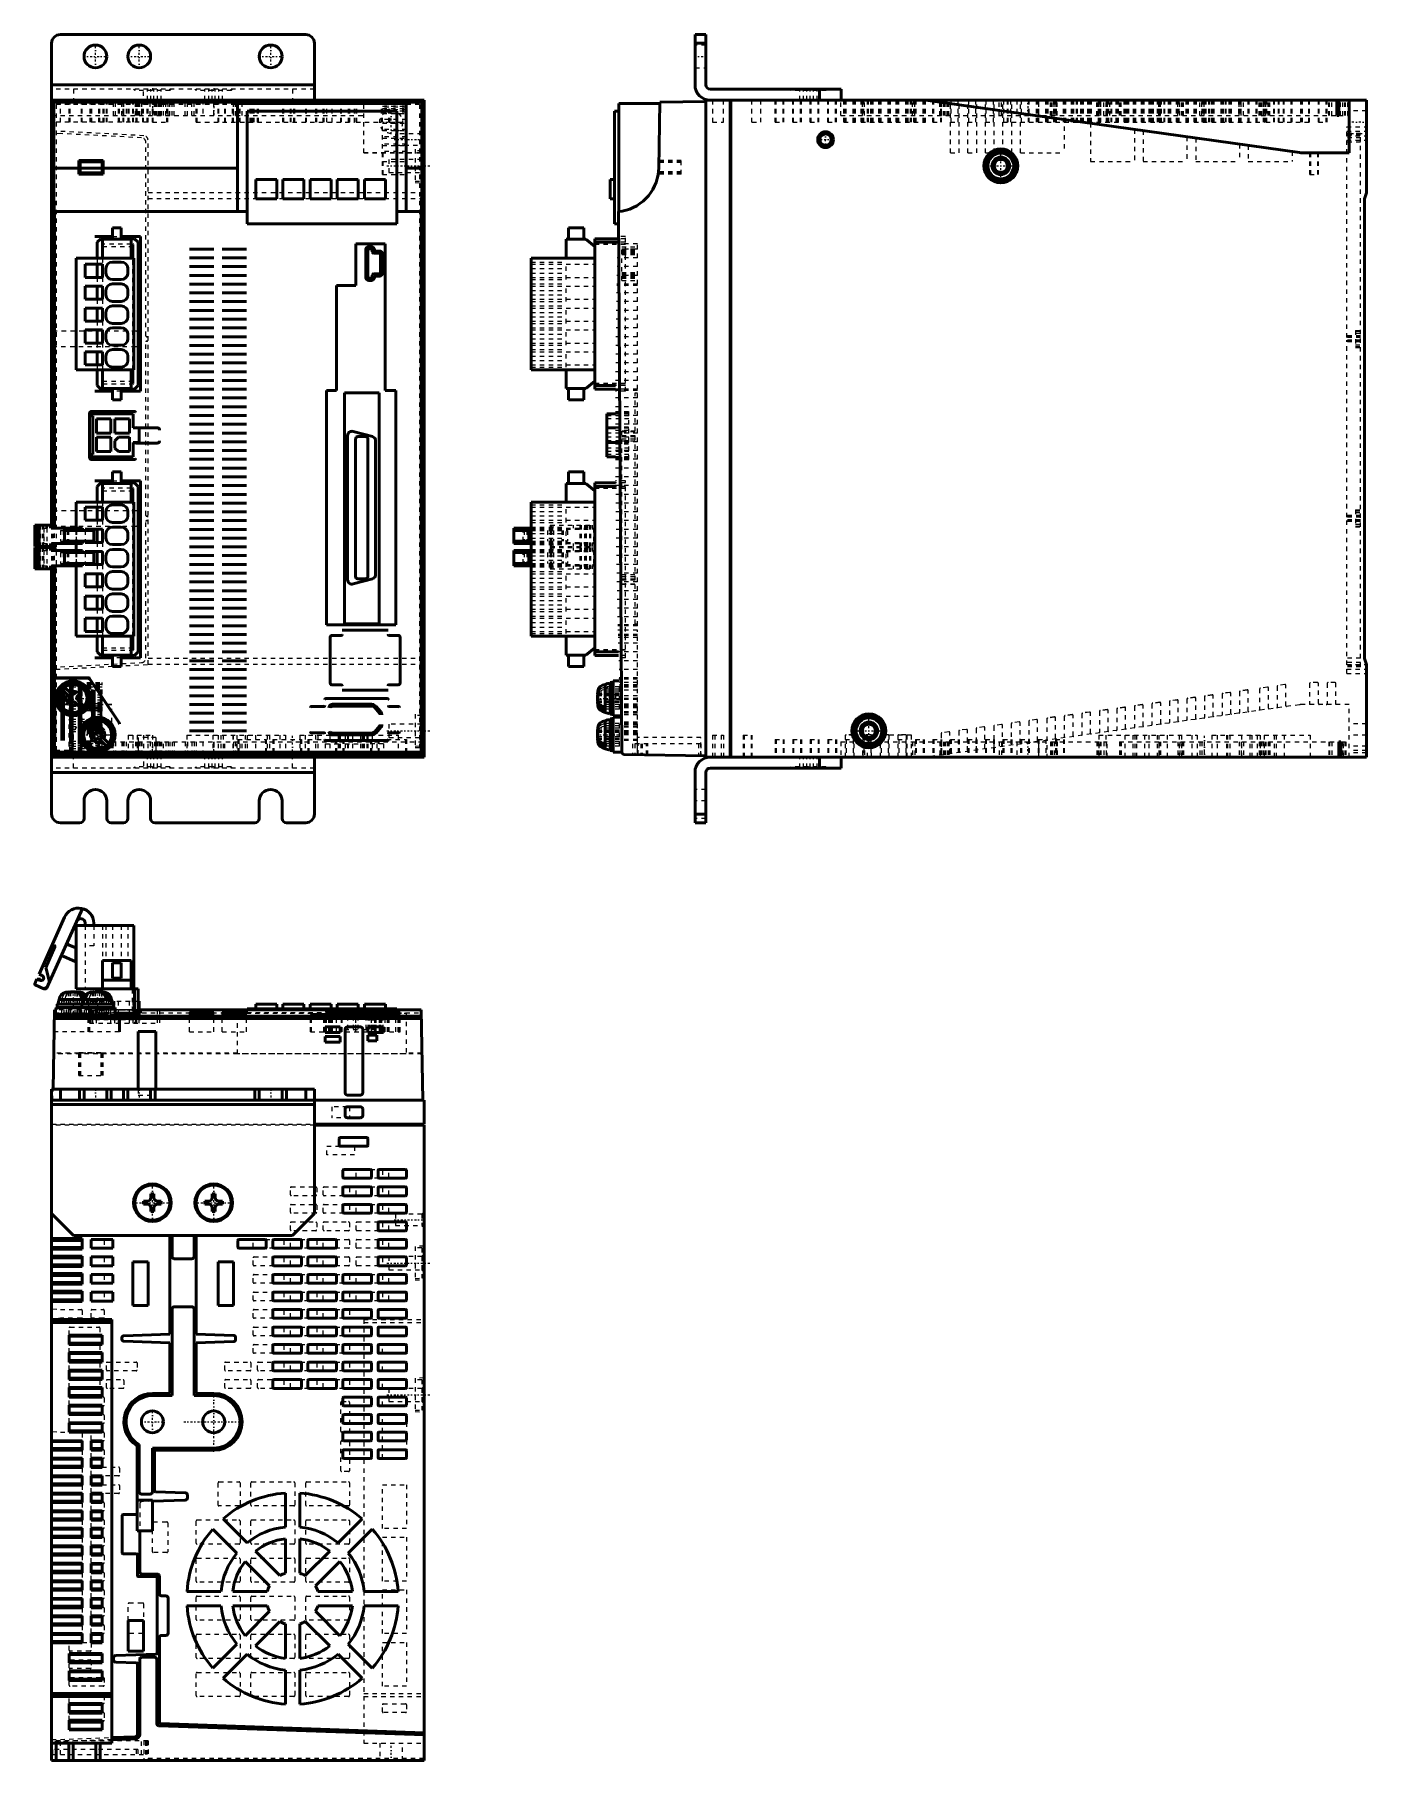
# Model space of a CAD drawing. Header units: millimetres. Extents: x 0 to 304, y 0 to 394.
import ezdxf

# ---------------------------------------------------------------- set-up
doc = ezdxf.new("R2010")
doc.units = ezdxf.units.MM
doc.linetypes.add('Center', pattern=[1.5, 0.45, -0.5, 0.05, -0.5])
doc.linetypes.add('Dashed', pattern=[2, 1, -1])
for name, color, linetype, lineweight in [('AM_4', 7, 'Continuous', 50), ('AM_6', 2, 'Continuous', 35), ('AM_7', 7, 'Center', 25), ('AM_9', 6, 'Dashed', 25)]:
    doc.layers.add(name, color=color, linetype=linetype, lineweight=lineweight)

# ---------------------------------------------------------------- blocks, each defined once
blk = doc.blocks.new('2_MDDLN45SE_5_in_MDDLN45SE_1100')
at = {"layer": 'AM_4'}
for p, q in [((10.88, 194.58), (2.74, 176.5)), ((0.99, 179.59), (6.8, 192.61)), ((9.5, 190.7), (22.65, 190.7)), ((9.5, 190.7), (9.5, 176.2)), ((11.5, 190.7), (11.5, 191.28)), ((13.5, 191.25), (13.5, 190.7)), ((22.65, 190.7), (22.65, 176.2)), ((4.63, 185.79), (2.54, 181.08)), ((4.36, 186.3), (4.46, 186.25)), ((7.71, 186.32), (9.39, 185.57)), ((9.39, 185.57), (9.39, 182.39)), ((9.39, 182.39), (6.52, 183.68)), ((15.5, 182.7), (15.5, 176.2)), ((15.5, 182.7), (22.05, 182.7)), ((17.77, 182.2), (17.77, 178.7)), ((17.77, 182.2), (19.77, 182.2)), ((19.77, 182.2), (19.77, 178.7)), ((22.05, 182.7), (22.05, 176.2)), ((0.02, 177.39), (0.51, 178.49)), ((0.51, 178.49), (1.23, 178.16)), ((1.73, 179.26), (0.99, 179.59)), ((2.54, 181.08), (3.36, 177.86)), ((15.5, 178.2), (22.05, 178.2)), ((17.77, 178.7), (19.77, 178.7)), ((2.08, 176.25), (0.12, 177.13)), ((11.07, 173.82), (5.58, 173.82)), ((7.91, 175.53), (7.11, 175.51)), ((7.31, 175.51), (7.11, 175.51)), ((7.31, 175.51), (7.25, 175.49)), ((7.25, 175.49), (7.81, 175.5)), ((7.31, 175.51), (7.9, 175.53)), ((7.81, 175.5), (7.85, 175.51)), ((8.27, 175.53), (7.85, 175.51)), ((9.68, 175.51), (7.85, 175.51)), ((7.91, 175.53), (7.9, 175.53)), ((7.91, 175.51), (7.91, 175.53)), ((9.68, 175.51), (9.26, 175.53)), ((9.5, 176.2), (23.62, 176.2)), ((9.62, 175.53), (9.62, 175.51)), ((10.22, 175.51), (9.63, 175.53)), ((10.43, 175.51), (9.63, 175.53)), ((10.43, 175.51), (10.22, 175.51)), ((10.77, 173.88), (11.07, 173.82)), ((11.07, 173.82), (11.21, 173.81)), ((16.32, 173.82), (11.18, 173.82)), ((13.51, 175.53), (12.71, 175.51)), ((12.94, 175.51), (12.71, 175.51)), ((12.94, 175.51), (12.85, 175.47)), ((12.85, 175.47), (13.41, 175.47)), ((13.51, 175.53), (12.94, 175.51)), ((13.41, 175.47), (13.51, 175.51)), ((13.51, 175.51), (13.51, 175.53)), ((13.87, 175.52), (13.51, 175.51)), ((15.22, 175.51), (13.51, 175.51)), ((14.27, 175.53), (14.27, 176.2)), ((15.22, 175.51), (14.86, 175.52)), ((15.07, 175.52), (15.07, 176.2)), ((15.22, 175.53), (15.22, 175.51)), ((15.79, 175.51), (15.22, 175.53)), ((16.03, 175.51), (15.22, 175.53)), ((15.43, 175.39), (15.43, 175.52)), ((16.03, 175.51), (15.79, 175.51)), ((16.32, 173.82), (16.37, 173.62)), ((16.37, 173.62), (16.94, 173.62)), ((16.94, 173.62), (16.89, 173.82)), ((17.56, 173.82), (16.89, 173.82)), ((22.82, 170.71), (22.82, 176.2)), ((23.62, 170.71), (23.62, 176.2)), ((4.21, 153.3), (4.52, 171.45)), ((19.33, 169.98), (4.5, 169.98)), ((4.51, 170.58), (4.77, 170.58)), ((4.77, 170.57), (4.51, 170.57)), ((4.52, 171.45), (4.87, 171.45)), ((4.77, 171.45), (4.77, 170.43)), ((4.87, 171.45), (4.87, 172)), ((18.37, 172), (4.87, 172)), ((5.17, 172.7), (5.17, 172)), ((17.97, 172.7), (5.17, 172.7)), ((10.37, 172), (10.37, 170.13)), ((10.77, 172.7), (10.77, 172)), ((16.39, 170), (12.34, 170)), ((17.97, 172), (17.97, 172.7)), ((18.37, 170.13), (18.37, 172)), ((24.12, 170.71), (18.37, 170.71)), ((19.25, 170.23), (18.37, 170.28)), ((18.37, 170.28), (19.37, 170.23)), ((19.33, 166.45), (19.33, 169.98)), ((19.37, 166.45), (19.37, 170.23)), ((19.4, 169.98), (19.4, 166.45)), ((88.24, 169.98), (19.4, 169.98)), ((23.62, 173.4), (23.87, 173.4)), ((23.62, 171.45), (28.49, 171.45)), ((23.62, 171.41), (24.12, 171.41)), ((23.87, 171.45), (23.87, 173.4)), ((28.49, 171.45), (23.87, 171.45)), ((24.12, 171.41), (24.12, 170.71)), ((27.99, 171.45), (27.99, 171.45)), ((66.63, 171.45), (28.39, 171.45)), ((35.32, 171.45), (40.86, 171.45)), ((35.32, 171.44), (40.86, 171.44)), ((40.86, 171.44), (35.32, 171.44)), ((40.86, 171.43), (35.32, 171.43)), ((35.32, 171.42), (40.86, 171.42)), ((40.86, 171.4), (35.32, 171.4)), ((35.32, 171.39), (40.86, 171.39)), ((40.86, 171.37), (35.32, 171.37)), ((35.32, 171.35), (40.86, 171.35)), ((40.86, 171.33), (35.32, 171.33)), ((35.32, 171.31), (40.86, 171.31)), ((40.86, 171.28), (35.32, 171.28)), ((35.32, 171.25), (40.86, 171.25)), ((40.86, 171.22), (35.32, 171.22)), ((35.32, 171.19), (40.86, 171.19)), ((40.86, 171.16), (35.32, 171.16)), ((35.32, 171.12), (40.86, 171.12)), ((40.86, 171.08), (35.32, 171.08)), ((35.32, 171.04), (40.86, 171.04)), ((40.86, 171), (35.32, 171)), ((35.32, 170.95), (40.86, 170.95)), ((40.86, 170.9), (35.32, 170.9)), ((35.32, 170.85), (40.86, 170.85)), ((40.86, 170.8), (35.32, 170.8)), ((35.32, 170.75), (40.86, 170.75)), ((40.86, 170.69), (35.32, 170.69)), ((35.32, 170.63), (40.86, 170.63)), ((40.86, 170.57), (35.32, 170.57)), ((35.32, 170.51), (40.86, 170.51)), ((40.86, 170.45), (35.32, 170.45)), ((35.32, 170.38), (40.86, 170.38)), ((40.86, 170.31), (35.32, 170.31)), ((35.32, 170.24), (40.86, 170.24)), ((40.86, 170.17), (35.32, 170.17)), ((42.82, 171.45), (48.36, 171.45)), ((42.82, 171.44), (48.36, 171.44)), ((48.36, 171.44), (42.82, 171.44)), ((48.36, 171.43), (42.82, 171.43)), ((42.82, 171.42), (48.36, 171.42)), ((48.36, 171.4), (42.82, 171.4)), ((42.82, 171.39), (48.36, 171.39)), ((48.36, 171.37), (42.82, 171.37)), ((42.82, 171.35), (48.36, 171.35)), ((48.36, 171.33), (42.82, 171.33)), ((42.82, 171.31), (48.36, 171.31)), ((48.36, 171.28), (42.82, 171.28)), ((42.82, 171.25), (48.36, 171.25)), ((48.36, 171.22), (42.82, 171.22)), ((42.82, 171.19), (48.36, 171.19)), ((48.36, 171.16), (42.82, 171.16)), ((42.82, 171.12), (48.36, 171.12)), ((48.36, 171.08), (42.82, 171.08)), ((42.82, 171.04), (48.36, 171.04)), ((48.36, 171), (42.82, 171)), ((42.82, 170.95), (48.36, 170.95)), ((48.36, 170.9), (42.82, 170.9)), ((42.82, 170.85), (48.36, 170.85)), ((48.36, 170.8), (42.82, 170.8)), ((42.82, 170.75), (48.36, 170.75)), ((48.36, 170.69), (42.82, 170.69)), ((42.82, 170.63), (48.36, 170.63)), ((48.36, 170.57), (42.82, 170.57)), ((42.82, 170.51), (48.36, 170.51)), ((48.36, 170.45), (42.82, 170.45)), ((42.82, 170.38), (48.36, 170.38)), ((48.36, 170.31), (42.82, 170.31)), ((42.82, 170.24), (48.36, 170.24)), ((48.36, 170.17), (42.82, 170.17)), ((48.48, 171.7), (48.48, 171.45)), ((48.48, 171.7), (82.65, 171.7)), ((50.47, 172.7), (55.27, 172.7)), ((50.47, 172.7), (50.47, 171.7)), ((55.27, 172.7), (55.27, 171.7)), ((56.67, 172.7), (56.67, 171.7)), ((56.67, 172.7), (61.47, 172.7)), ((61.47, 172.7), (61.47, 171.7)), ((62.87, 172.7), (67.67, 172.7)), ((62.87, 172.7), (62.87, 171.7)), ((63.16, 170.15), (63.16, 170.37)), ((63.16, 170.37), (66.02, 170.37)), ((66.02, 170.15), (63.16, 170.15)), ((66.02, 170.15), (66.02, 170.37)), ((66.22, 170.14), (66.22, 170.37)), ((66.42, 170.08), (66.42, 170.43)), ((66.42, 170.43), (80.53, 170.43)), ((80.53, 170.08), (66.42, 170.08)), ((66.63, 170.91), (66.63, 171.45)), ((66.63, 171.43), (68.93, 171.43)), ((82.43, 170.91), (66.63, 170.91)), ((67.17, 170.08), (67.17, 170.16)), ((67.44, 170.54), (67.44, 170.84)), ((67.54, 170.38), (76.87, 170.38)), ((67.67, 172.7), (67.67, 171.7)), ((67.94, 170.53), (67.94, 170.85)), ((67.94, 170.85), (70.01, 170.85)), ((70.01, 170.53), (67.94, 170.53)), ((67.97, 170.15), (67.97, 170.37)), ((67.97, 170.37), (76.87, 170.37)), ((76.87, 170.15), (67.97, 170.15)), ((67.97, 170.08), (67.97, 170.13)), ((76.87, 170.13), (67.97, 170.13)), ((68.93, 170.91), (68.93, 171.43)), ((68.93, 171.16), (73.33, 171.16)), ((69.07, 172.7), (73.87, 172.7)), ((69.07, 172.7), (69.07, 171.7)), ((70.01, 170.53), (70.01, 170.85)), ((70.21, 170.88), (80.67, 170.88)), ((70.21, 170.52), (70.21, 170.85)), ((80.67, 170.49), (70.21, 170.49)), ((73.33, 170.91), (73.33, 171.16)), ((73.33, 170.97), (80.03, 170.97)), ((73.87, 172.7), (73.87, 171.7)), ((75.27, 172.7), (80.07, 172.7)), ((75.27, 172.7), (75.27, 171.7)), ((76.87, 170.15), (76.87, 170.37)), ((76.87, 170.08), (76.87, 170.13)), ((77.62, 170.16), (77.62, 170.36)), ((77.62, 170.36), (78.73, 170.31)), ((78.73, 170.21), (77.62, 170.16)), ((77.92, 170.37), (79.03, 170.32)), ((79.03, 170.2), (77.92, 170.15)), ((77.92, 170.08), (77.92, 170.15)), ((78.73, 170.21), (78.73, 170.31)), ((79.03, 170.08), (79.03, 170.2)), ((79.27, 170.08), (79.27, 170.22)), ((80.03, 170.91), (80.03, 171.43)), ((80.03, 171.43), (82.43, 171.43)), ((80.07, 172.7), (80.07, 171.7)), ((80.53, 170.08), (80.53, 170.43)), ((80.67, 170.52), (80.67, 170.85)), ((80.73, 170.14), (80.73, 170.37)), ((80.87, 170.53), (80.87, 170.85)), ((80.87, 170.85), (82.94, 170.85)), ((82.94, 170.53), (80.87, 170.53)), ((80.93, 170.15), (80.93, 170.37)), ((80.93, 170.37), (83.06, 170.37)), ((83.06, 170.15), (80.93, 170.15)), ((88.21, 171.45), (82.43, 171.45)), ((82.43, 171.45), (82.43, 170.91)), ((82.65, 171.7), (82.65, 171.45)), ((82.94, 170.53), (82.94, 170.85)), ((83.06, 170.15), (83.06, 170.37)), ((83.44, 170.84), (83.44, 170.54)), ((88.21, 171.45), (88.57, 150.8)), ((19.33, 169.49), (4.49, 169.49)), ((19.33, 166.45), (19.4, 166.45)), ((88.24, 169.49), (19.4, 169.49)), ((27.66, 166.53), (23.66, 166.53)), ((23.66, 166.53), (23.66, 153.3)), ((27.66, 166.53), (27.66, 153.3)), ((66.33, 167.53), (66.33, 166.24)), ((66.33, 167.53), (69.71, 167.53)), ((69.71, 166.24), (66.33, 166.24)), ((69.71, 167.53), (69.71, 166.24)), ((70.88, 167.03), (70.88, 152.49)), ((74.38, 167.53), (71.38, 167.53)), ((74.88, 152.49), (74.88, 167.03)), ((79.61, 167.53), (76.03, 167.53)), ((76.03, 167.53), (76.03, 166.24)), ((76.03, 166.24), (79.61, 166.24)), ((78.11, 165.67), (76.03, 165.67)), ((76.03, 165.67), (76.03, 164.38)), ((78.11, 165.67), (78.11, 164.38)), ((79.61, 167.53), (79.61, 166.24)), ((66.33, 165.33), (66.33, 164.04)), ((66.33, 165.33), (69.71, 165.33)), ((69.71, 164.04), (66.33, 164.04)), ((69.71, 165.33), (69.71, 164.04)), ((76.03, 164.38), (78.11, 164.38)), ((3.87, 153.3), (63.87, 153.3)), ((3.87, 0), (3.87, 153.3)), ((3.87, 150.8), (88.87, 150.8)), ((5.87, 150.8), (5.87, 153.3)), ((10.27, 150.8), (10.27, 153.3)), ((11.27, 150.8), (11.27, 153.3)), ((16.47, 150.8), (16.47, 153.3)), ((17.47, 150.8), (17.47, 153.3)), ((20.27, 150.8), (20.27, 153.3)), ((21.27, 150.8), (21.27, 153.3)), ((26.47, 150.8), (26.47, 153.3)), ((27.47, 150.8), (27.47, 153.3)), ((50.27, 150.8), (50.27, 153.3)), ((51.27, 150.8), (51.27, 153.3)), ((56.47, 150.8), (56.47, 153.3)), ((57.47, 150.8), (57.47, 153.3)), ((61.87, 150.8), (61.87, 153.3)), ((63.87, 153.3), (63.87, 124.9)), ((71.38, 151.99), (74.38, 151.99)), ((88.87, 150.8), (88.87, 145.3)), ((63.87, 149.8), (3.87, 149.8)), ((70.87, 147.31), (70.87, 148.81)), ((71.37, 149.31), (74.37, 149.31)), ((74.37, 146.81), (71.37, 146.81)), ((74.87, 148.81), (74.87, 147.31)), ((88.87, 145.3), (63.87, 145.3)), ((88.87, 145.1), (63.87, 145.1)), ((69.53, 140.48), (69.53, 142.08)), ((69.73, 142.28), (75.83, 142.28)), ((76.03, 142.08), (76.03, 140.48)), ((87.87, 145.3), (87.87, 145.1)), ((88.87, 145.1), (88.87, 0)), ((75.83, 140.28), (69.73, 140.28)), ((70.37, 133.2), (70.37, 134.8)), ((70.57, 135), (76.67, 135)), ((76.87, 134.8), (76.87, 133.2)), ((78.37, 133.2), (78.37, 134.8)), ((78.57, 135), (84.67, 135)), ((84.87, 134.8), (84.87, 133.2)), ((70.37, 129.2), (70.37, 130.8)), ((76.67, 133), (70.57, 133)), ((70.57, 131), (76.67, 131)), ((76.87, 130.8), (76.87, 129.2)), ((78.37, 129.2), (78.37, 130.8)), ((84.67, 133), (78.57, 133)), ((78.57, 131), (84.67, 131)), ((84.87, 130.8), (84.87, 129.2)), ((24.87, 127.05), (24.87, 127.75)), ((24.87, 127.75), (25.72, 127.75)), ((25.72, 127.05), (24.87, 127.05)), ((26.52, 128.55), (26.52, 129.4)), ((26.52, 129.4), (27.22, 129.4)), ((26.52, 125.4), (26.52, 126.25)), ((27.22, 129.4), (27.22, 128.55)), ((27.22, 126.25), (27.22, 125.4)), ((28.02, 127.75), (28.87, 127.75)), ((28.87, 127.05), (28.02, 127.05)), ((28.87, 127.75), (28.87, 127.05)), ((38.87, 127.05), (38.87, 127.75)), ((38.87, 127.75), (39.72, 127.75)), ((39.72, 127.05), (38.87, 127.05)), ((40.52, 129.4), (41.22, 129.4)), ((40.52, 128.55), (40.52, 129.4)), ((40.52, 125.4), (40.52, 126.25)), ((41.22, 129.4), (41.22, 128.55)), ((41.22, 126.25), (41.22, 125.4)), ((42.02, 127.75), (42.87, 127.75)), ((42.87, 127.05), (42.02, 127.05)), ((42.87, 127.75), (42.87, 127.05)), ((70.37, 125.2), (70.37, 126.8)), ((76.67, 129), (70.57, 129)), ((70.57, 127), (76.67, 127)), ((76.87, 126.8), (76.87, 125.2)), ((78.37, 125.2), (78.37, 126.8)), ((84.67, 129), (78.57, 129)), ((78.57, 127), (84.67, 127)), ((84.87, 126.8), (84.87, 125.2)), ((8.87, 119.9), (3.87, 124.9)), ((27.22, 125.4), (26.52, 125.4)), ((41.22, 125.4), (40.52, 125.4)), ((63.87, 124.9), (58.87, 119.9)), ((76.67, 125), (70.57, 125)), ((78.37, 121.2), (78.37, 122.8)), ((84.67, 125), (78.57, 125)), ((78.57, 123), (84.67, 123)), ((84.87, 122.8), (84.87, 121.2)), ((10.87, 119.2), (3.87, 119.2)), ((10.87, 119), (3.87, 119)), ((10.87, 118.8), (3.87, 118.8)), ((58.87, 119.9), (8.87, 119.9)), ((10.87, 119.2), (10.87, 116.8)), ((17.87, 119), (12.87, 119)), ((12.87, 119), (12.87, 117)), ((17.87, 119), (17.87, 117)), ((30.87, 97.39), (30.87, 119.9)), ((31.37, 119.9), (31.37, 115.09)), ((36.37, 115.09), (36.37, 119.9)), ((36.87, 119.9), (36.87, 97.39)), ((46.37, 117.2), (46.37, 118.8)), ((46.57, 119), (52.67, 119)), ((52.87, 118.8), (52.87, 117.2)), ((54.37, 117.2), (54.37, 118.8)), ((54.57, 119), (60.67, 119)), ((60.87, 118.8), (60.87, 117.2)), ((62.37, 117.2), (62.37, 118.8)), ((62.57, 119), (68.67, 119)), ((68.87, 118.8), (68.87, 117.2)), ((78.37, 117.2), (78.37, 118.8)), ((84.67, 121), (78.57, 121)), ((78.57, 119), (84.67, 119)), ((84.87, 118.8), (84.87, 117.2)), ((10.87, 117.2), (3.87, 117.2)), ((10.87, 117), (3.87, 117)), ((10.87, 116.8), (3.87, 116.8)), ((10.87, 115.2), (3.87, 115.2)), ((10.87, 115), (3.87, 115)), ((10.87, 114.8), (3.87, 114.8)), ((10.87, 115.2), (10.87, 112.8)), ((17.87, 117), (12.87, 117)), ((17.87, 115), (12.87, 115)), ((12.87, 115), (12.87, 113)), ((17.87, 115), (17.87, 113)), ((31.87, 114.59), (35.87, 114.59)), ((52.67, 117), (46.57, 117)), ((54.37, 113.2), (54.37, 114.8)), ((60.67, 117), (54.57, 117)), ((54.57, 115), (60.67, 115)), ((60.87, 114.8), (60.87, 113.2)), ((62.37, 113.2), (62.37, 114.8)), ((68.67, 117), (62.57, 117)), ((62.57, 115), (68.67, 115)), ((68.87, 114.8), (68.87, 113.2)), ((78.37, 113.2), (78.37, 114.8)), ((84.67, 117), (78.57, 117)), ((78.57, 115), (84.67, 115)), ((84.87, 114.8), (84.87, 113.2)), ((10.87, 113.2), (3.87, 113.2)), ((10.87, 113), (3.87, 113)), ((10.87, 112.8), (3.87, 112.8)), ((10.87, 111.2), (3.87, 111.2)), ((10.87, 111), (3.87, 111)), ((10.87, 110.8), (3.87, 110.8)), ((10.87, 111.2), (10.87, 108.8)), ((17.87, 113), (12.87, 113)), ((17.87, 111), (12.87, 111)), ((12.87, 111), (12.87, 109)), ((17.87, 111), (17.87, 109)), ((22.37, 103.9), (22.37, 113.9)), ((22.37, 113.9), (25.87, 113.9)), ((25.87, 103.9), (25.87, 113.9)), ((41.87, 103.9), (41.87, 113.9)), ((41.87, 113.9), (45.37, 113.9)), ((45.37, 113.9), (45.37, 103.9)), ((54.37, 109.2), (54.37, 110.8)), ((60.67, 113), (54.57, 113)), ((54.57, 111), (60.67, 111)), ((60.87, 110.8), (60.87, 109.2)), ((62.37, 109.2), (62.37, 110.8)), ((68.67, 113), (62.57, 113)), ((62.57, 111), (68.67, 111)), ((68.87, 110.8), (68.87, 109.2)), ((70.37, 109.2), (70.37, 110.8)), ((70.57, 111), (76.67, 111)), ((76.87, 110.8), (76.87, 109.2)), ((78.37, 109.2), (78.37, 110.8)), ((84.67, 113), (78.57, 113)), ((78.57, 111), (84.67, 111)), ((84.87, 110.8), (84.87, 109.2)), ((10.87, 109.2), (3.87, 109.2)), ((10.87, 109), (3.87, 109)), ((10.87, 108.8), (3.87, 108.8)), ((10.87, 107.2), (3.87, 107.2)), ((10.87, 107), (3.87, 107)), ((10.87, 106.8), (3.87, 106.8)), ((10.87, 107.2), (10.87, 104.8)), ((17.87, 109), (12.87, 109)), ((17.87, 107), (12.87, 107)), ((12.87, 107), (12.87, 104.89)), ((17.87, 107), (17.87, 104.89)), ((54.37, 105.2), (54.37, 106.8)), ((60.67, 109), (54.57, 109)), ((54.57, 107), (60.67, 107)), ((60.87, 106.8), (60.87, 105.2)), ((62.37, 105.2), (62.37, 106.8)), ((68.67, 109), (62.57, 109)), ((62.57, 107), (68.67, 107)), ((68.87, 106.8), (68.87, 105.2)), ((70.37, 105.2), (70.37, 106.8)), ((76.67, 109), (70.57, 109)), ((70.57, 107), (76.67, 107)), ((76.87, 106.8), (76.87, 105.2)), ((78.37, 105.2), (78.37, 106.8)), ((84.67, 109), (78.57, 109)), ((78.57, 107), (84.67, 107)), ((84.87, 106.8), (84.87, 105.2)), ((10.87, 105.2), (3.87, 105.2)), ((10.87, 105), (3.87, 105)), ((10.87, 104.8), (3.87, 104.8)), ((12.87, 104.89), (17.87, 104.89)), ((22.37, 103.9), (25.87, 103.9)), ((31.37, 83.35), (31.37, 103.12)), ((31.87, 103.62), (35.87, 103.62)), ((36.37, 103.12), (36.37, 83.35)), ((41.87, 103.9), (45.37, 103.9)), ((54.37, 101.2), (54.37, 102.8)), ((60.67, 105), (54.57, 105)), ((54.57, 103), (60.67, 103)), ((60.87, 102.8), (60.87, 101.2)), ((62.37, 101.2), (62.37, 102.8)), ((68.67, 105), (62.57, 105)), ((62.57, 103), (68.67, 103)), ((68.87, 102.8), (68.87, 101.2)), ((70.37, 101.2), (70.37, 102.8)), ((76.67, 105), (70.57, 105)), ((70.57, 103), (76.67, 103)), ((76.87, 102.8), (76.87, 101.2)), ((78.37, 101.2), (78.37, 102.8)), ((84.67, 105), (78.57, 105)), ((78.57, 103), (84.67, 103)), ((84.87, 102.8), (84.87, 101.2)), ((17.6, 100.73), (3.87, 100.73)), ((17.6, 100.04), (3.87, 100.04)), ((17.6, 100.73), (17.6, 4)), ((54.37, 97.2), (54.37, 98.8)), ((60.67, 101), (54.57, 101)), ((54.57, 99), (60.67, 99)), ((60.87, 98.8), (60.87, 97.2)), ((62.37, 97.2), (62.37, 98.8)), ((68.67, 101), (62.57, 101)), ((62.57, 99), (68.67, 99)), ((68.87, 98.8), (68.87, 97.2)), ((70.37, 97.2), (70.37, 98.8)), ((76.67, 101), (70.57, 101)), ((70.57, 99), (76.67, 99)), ((76.87, 98.8), (76.87, 97.2)), ((78.37, 97.2), (78.37, 98.8)), ((84.67, 101), (78.57, 101)), ((78.57, 99), (84.67, 99)), ((84.87, 98.8), (84.87, 97.2)), ((7.87, 95.02), (7.87, 97.16)), ((7.87, 97.16), (15.37, 97.16)), ((7.87, 97.11), (15.37, 97.11)), ((7.87, 96.94), (15.37, 96.94)), ((7.87, 95.34), (15.37, 95.34)), ((7.87, 95.11), (15.37, 95.11)), ((15.37, 95.02), (7.87, 95.02)), ((15.37, 95.02), (15.37, 97.16)), ((19.87, 96.26), (19.87, 96.52)), ((20.35, 97.02), (30.87, 97.39)), ((30.87, 95.39), (20.35, 95.76)), ((30.87, 83.85), (30.87, 95.39)), ((36.87, 97.39), (45.38, 97.09)), ((45.38, 95.69), (36.87, 95.39)), ((36.87, 95.39), (36.87, 83.85)), ((45.87, 96.59), (45.87, 96.19)), ((54.37, 93.2), (54.37, 94.8)), ((60.67, 97), (54.57, 97)), ((54.57, 95), (60.67, 95)), ((60.87, 94.8), (60.87, 93.2)), ((62.37, 93.2), (62.37, 94.8)), ((68.67, 97), (62.57, 97)), ((62.57, 95), (68.67, 95)), ((68.87, 94.8), (68.87, 93.2)), ((70.37, 93.2), (70.37, 94.8)), ((76.67, 97), (70.57, 97)), ((70.57, 95), (76.67, 95)), ((76.87, 94.8), (76.87, 93.2)), ((78.37, 93.2), (78.37, 94.8)), ((84.67, 97), (78.57, 97)), ((78.57, 95), (84.67, 95)), ((84.87, 94.8), (84.87, 93.2)), ((7.87, 91.02), (7.87, 93.16)), ((7.87, 93.16), (15.37, 93.16)), ((7.87, 93.11), (15.37, 93.11)), ((7.87, 92.94), (15.37, 92.94)), ((7.87, 91.34), (15.37, 91.34)), ((7.87, 91.11), (15.37, 91.11)), ((15.37, 91.02), (7.87, 91.02)), ((15.37, 91.02), (15.37, 93.16)), ((54.37, 89.2), (54.37, 90.8)), ((60.67, 93), (54.57, 93)), ((54.57, 91), (60.67, 91)), ((60.87, 90.8), (60.87, 89.2)), ((62.37, 89.2), (62.37, 90.8)), ((68.67, 93), (62.57, 93)), ((62.57, 91), (68.67, 91)), ((68.87, 90.8), (68.87, 89.2)), ((70.37, 89.2), (70.37, 90.8)), ((76.67, 93), (70.57, 93)), ((70.57, 91), (76.67, 91)), ((76.87, 90.8), (76.87, 89.2)), ((78.37, 89.2), (78.37, 90.8)), ((84.67, 93), (78.57, 93)), ((78.57, 91), (84.67, 91)), ((84.87, 90.8), (84.87, 89.2)), ((7.87, 87.02), (7.87, 89.16)), ((7.87, 89.16), (15.37, 89.16)), ((7.87, 89.11), (15.37, 89.11)), ((7.87, 88.94), (15.37, 88.94)), ((7.87, 87.34), (15.37, 87.34)), ((7.87, 87.11), (15.37, 87.11)), ((15.37, 87.02), (7.87, 87.02)), ((15.37, 87.02), (15.37, 89.16)), ((54.37, 85.2), (54.37, 86.8)), ((60.67, 89), (54.57, 89)), ((54.57, 87), (60.67, 87)), ((60.87, 86.8), (60.87, 85.2)), ((62.37, 85.2), (62.37, 86.8)), ((68.67, 89), (62.57, 89)), ((62.57, 87), (68.67, 87)), ((68.87, 86.8), (68.87, 85.2)), ((70.37, 85.2), (70.37, 86.8)), ((76.67, 89), (70.57, 89)), ((70.57, 87), (76.67, 87)), ((76.87, 86.8), (76.87, 85.2)), ((78.37, 85.2), (78.37, 86.8)), ((84.67, 89), (78.57, 89)), ((78.57, 87), (84.67, 87)), ((84.87, 86.8), (84.87, 85.2)), ((7.87, 83.02), (7.87, 85.16)), ((7.87, 85.16), (15.37, 85.16)), ((7.87, 85.11), (15.37, 85.11)), ((7.87, 84.94), (15.37, 84.94)), ((7.87, 83.34), (15.37, 83.34)), ((7.87, 83.11), (15.37, 83.11)), ((15.37, 83.02), (7.87, 83.02)), ((15.37, 83.02), (15.37, 85.16)), ((26.87, 83.85), (30.87, 83.85)), ((26.87, 83.35), (31.37, 83.35)), ((36.37, 83.35), (40.87, 83.35)), ((36.87, 83.85), (40.87, 83.85)), ((60.67, 85), (54.57, 85)), ((68.67, 85), (62.57, 85)), ((76.67, 85), (70.57, 85)), ((70.57, 83), (76.67, 83)), ((84.67, 85), (78.57, 85)), ((78.57, 83), (84.67, 83)), ((7.87, 79.02), (7.87, 81.16)), ((7.87, 81.16), (15.37, 81.16)), ((7.87, 81.11), (15.37, 81.11)), ((7.87, 80.94), (15.37, 80.94)), ((7.87, 79.34), (15.37, 79.34)), ((7.87, 79.11), (15.37, 79.11)), ((15.37, 79.02), (7.87, 79.02)), ((15.37, 79.02), (15.37, 81.16)), ((70.37, 81.2), (70.37, 82.8)), ((76.67, 81), (70.57, 81)), ((70.57, 79), (76.67, 79)), ((76.87, 82.8), (76.87, 81.2)), ((78.37, 81.2), (78.37, 82.8)), ((84.67, 81), (78.57, 81)), ((78.57, 79), (84.67, 79)), ((84.87, 82.8), (84.87, 81.2)), ((7.87, 75.02), (7.87, 77.16)), ((7.87, 77.16), (15.37, 77.16)), ((7.87, 77.11), (15.37, 77.11)), ((7.87, 76.94), (15.37, 76.94)), ((7.87, 75.34), (15.37, 75.34)), ((7.87, 75.11), (15.37, 75.11)), ((15.37, 75.02), (7.87, 75.02)), ((15.37, 75.02), (15.37, 77.16)), ((70.37, 77.2), (70.37, 78.8)), ((76.67, 77), (70.57, 77)), ((70.57, 75), (76.67, 75)), ((76.87, 78.8), (76.87, 77.2)), ((78.37, 77.2), (78.37, 78.8)), ((84.67, 77), (78.57, 77)), ((78.57, 75), (84.67, 75)), ((84.87, 78.8), (84.87, 77.2)), ((10.87, 73.05), (3.87, 73.05)), ((10.87, 73), (3.87, 73)), ((10.87, 72.83), (3.87, 72.83)), ((10.87, 71.23), (3.87, 71.23)), ((10.87, 71), (3.87, 71)), ((10.87, 70.91), (10.87, 73.05)), ((12.87, 70.91), (12.87, 73.04)), ((12.87, 73.04), (15.37, 73.04)), ((12.87, 73), (15.37, 73)), ((12.87, 72.83), (15.37, 72.83)), ((12.87, 71.23), (15.37, 71.23)), ((12.87, 71), (15.37, 71)), ((15.37, 70.91), (15.37, 73.04)), ((23.37, 52.5), (23.37, 71.76)), ((23.87, 61.35), (23.87, 72.15)), ((26.87, 71.35), (26.87, 61.35)), ((40.87, 71.35), (26.87, 71.35)), ((70.37, 73.2), (70.37, 74.8)), ((76.67, 73), (70.57, 73)), ((70.57, 71), (76.67, 71)), ((76.87, 74.8), (76.87, 73.2)), ((78.37, 73.2), (78.37, 74.8)), ((84.67, 73), (78.57, 73)), ((78.57, 71), (84.67, 71)), ((84.87, 74.8), (84.87, 73.2)), ((3.87, 70.91), (10.87, 70.91)), ((10.87, 69.05), (3.87, 69.05)), ((10.87, 69), (3.87, 69)), ((10.87, 68.83), (3.87, 68.83)), ((10.87, 67.23), (3.87, 67.23)), ((10.87, 66.91), (10.87, 69.05)), ((15.37, 70.91), (12.87, 70.91)), ((12.87, 66.91), (12.87, 69.04)), ((12.87, 69.04), (15.37, 69.04)), ((12.87, 69), (15.37, 69)), ((12.87, 68.83), (15.37, 68.83)), ((12.87, 67.23), (15.37, 67.23)), ((15.37, 66.91), (15.37, 69.04)), ((27.37, 70.65), (27.37, 61.59)), ((40.87, 70.85), (27.57, 70.85)), ((70.37, 69.2), (70.37, 70.8)), ((76.67, 69), (70.57, 69)), ((76.87, 70.8), (76.87, 69.2)), ((78.37, 69.2), (78.37, 70.8)), ((84.67, 69), (78.57, 69)), ((84.87, 70.8), (84.87, 69.2)), ((10.87, 67), (3.87, 67)), ((3.87, 66.91), (10.87, 66.91)), ((10.87, 65.05), (3.87, 65.05)), ((10.87, 65), (3.87, 65)), ((10.87, 64.83), (3.87, 64.83)), ((10.87, 63.23), (3.87, 63.23)), ((10.87, 62.91), (10.87, 65.05)), ((12.87, 67), (15.37, 67)), ((15.37, 66.91), (12.87, 66.91)), ((12.87, 62.91), (12.87, 65.04)), ((12.87, 65.04), (15.37, 65.04)), ((12.87, 65), (15.37, 65)), ((12.87, 64.83), (15.37, 64.83)), ((12.87, 63.23), (15.37, 63.23)), ((15.37, 62.91), (15.37, 65.04)), ((10.87, 63), (3.87, 63)), ((3.87, 62.91), (10.87, 62.91)), ((10.87, 61.05), (3.87, 61.05)), ((10.87, 61), (3.87, 61)), ((10.87, 60.83), (3.87, 60.83)), ((10.87, 59.23), (3.87, 59.23)), ((10.87, 58.91), (10.87, 61.05)), ((12.87, 63), (15.37, 63)), ((15.37, 62.91), (12.87, 62.91)), ((12.87, 58.91), (12.87, 61.04)), ((12.87, 61.04), (15.37, 61.04)), ((12.87, 61), (15.37, 61)), ((12.87, 60.83), (15.37, 60.83)), ((12.87, 59.23), (15.37, 59.23)), ((15.37, 58.91), (15.37, 61.04)), ((23.37, 59.5), (26.87, 59.5)), ((26.37, 60.85), (24.37, 60.85)), ((26.87, 59.5), (26.87, 52.5)), ((34.38, 59.47), (26.87, 59.21)), ((27.56, 61.39), (34.38, 61.15)), ((34.87, 60.66), (34.87, 59.97)), ((57.22, 53.34), (57.22, 61.09)), ((60.52, 61.09), (60.52, 53.34)), ((10.87, 59), (3.87, 59)), ((3.87, 58.91), (10.87, 58.91)), ((10.87, 57.05), (3.87, 57.05)), ((10.87, 57), (3.87, 57)), ((10.87, 56.83), (3.87, 56.83)), ((10.87, 55.23), (3.87, 55.23)), ((10.87, 54.91), (10.87, 57.05)), ((12.87, 59), (15.37, 59)), ((15.37, 58.91), (12.87, 58.91)), ((12.87, 54.91), (12.87, 57.04)), ((12.87, 57.04), (15.37, 57.04)), ((12.87, 57), (15.37, 57)), ((12.87, 56.83), (15.37, 56.83)), ((12.87, 55.23), (15.37, 55.23)), ((15.37, 54.91), (15.37, 57.04)), ((19.97, 47.41), (19.97, 56.01)), ((20.17, 56.21), (23.17, 56.21)), ((10.87, 55), (3.87, 55)), ((3.87, 54.91), (10.87, 54.91)), ((10.87, 53.05), (3.87, 53.05)), ((10.87, 53), (3.87, 53)), ((10.87, 52.83), (3.87, 52.83)), ((10.87, 50.91), (10.87, 53.05)), ((12.87, 55), (15.37, 55)), ((15.37, 54.91), (12.87, 54.91)), ((12.87, 50.91), (12.87, 53.04)), ((12.87, 53.04), (15.37, 53.04)), ((12.87, 53), (15.37, 53)), ((12.87, 52.83), (15.37, 52.83)), ((15.37, 50.91), (15.37, 53.04)), ((26.87, 52.5), (23.37, 52.5)), ((23.97, 52.5), (23.97, 43.1)), ((46.15, 47.39), (40.66, 52.87)), ((43, 55.2), (48.48, 49.72)), ((69.25, 49.72), (74.74, 55.2)), ((77.07, 52.87), (71.58, 47.39)), ((10.87, 51.23), (3.87, 51.23)), ((10.87, 51), (3.87, 51)), ((3.87, 50.91), (10.87, 50.91)), ((10.87, 49.05), (3.87, 49.05)), ((10.87, 49), (3.87, 49)), ((10.87, 48.83), (3.87, 48.83)), ((10.87, 46.91), (10.87, 49.05)), ((12.87, 51.23), (15.37, 51.23)), ((12.87, 51), (15.37, 51)), ((15.37, 50.91), (12.87, 50.91)), ((12.87, 46.91), (12.87, 49.04)), ((12.87, 49.04), (15.37, 49.04)), ((12.87, 49), (15.37, 49)), ((12.87, 48.83), (15.37, 48.83)), ((15.37, 46.91), (15.37, 49.04)), ((55.95, 42.25), (50.38, 47.82)), ((57.22, 50.65), (57.22, 42.77)), ((60.52, 42.77), (60.52, 50.65)), ((67.35, 47.82), (61.78, 42.25)), ((10.87, 47.23), (3.87, 47.23)), ((10.87, 47), (3.87, 47)), ((3.87, 46.91), (10.87, 46.91)), ((10.87, 45.05), (3.87, 45.05)), ((10.87, 45), (3.87, 45)), ((10.87, 44.83), (3.87, 44.83)), ((10.87, 42.91), (10.87, 45.05)), ((12.87, 47.23), (15.37, 47.23)), ((12.87, 47), (15.37, 47)), ((15.37, 46.91), (12.87, 46.91)), ((12.87, 42.91), (12.87, 45.04)), ((12.87, 45.04), (15.37, 45.04)), ((12.87, 45), (15.37, 45)), ((12.87, 44.83), (15.37, 44.83)), ((15.37, 42.91), (15.37, 45.04)), ((23.27, 47.21), (20.17, 47.21)), ((23.47, 42.21), (23.47, 47.01)), ((48.05, 45.49), (53.62, 39.91)), ((64.11, 39.91), (69.69, 45.49)), ((10.87, 43.23), (3.87, 43.23)), ((10.87, 43), (3.87, 43)), ((3.87, 42.91), (10.87, 42.91)), ((10.87, 41.05), (3.87, 41.05)), ((10.87, 41), (3.87, 41)), ((10.87, 40.83), (3.87, 40.83)), ((10.87, 38.91), (10.87, 41.05)), ((12.87, 43.23), (15.37, 43.23)), ((12.87, 43), (15.37, 43)), ((15.37, 42.91), (12.87, 42.91)), ((12.87, 38.91), (12.87, 41.04)), ((12.87, 41.04), (15.37, 41.04)), ((12.87, 41), (15.37, 41)), ((12.87, 40.83), (15.37, 40.83)), ((15.37, 38.91), (15.37, 41.04)), ((27.77, 42.01), (23.67, 42.01)), ((24.47, 42.6), (27.97, 42.6)), ((27.97, 24.5), (27.97, 41.81)), ((28.47, 42.1), (28.47, 38.1)), ((10.87, 39.23), (3.87, 39.23)), ((10.87, 39), (3.87, 39)), ((3.87, 38.91), (10.87, 38.91)), ((10.87, 37.05), (3.87, 37.05)), ((10.87, 37), (3.87, 37)), ((10.87, 36.83), (3.87, 36.83)), ((10.87, 34.91), (10.87, 37.05)), ((12.87, 39.23), (15.37, 39.23)), ((12.87, 39), (15.37, 39)), ((15.37, 38.91), (12.87, 38.91)), ((12.87, 34.91), (12.87, 37.04)), ((12.87, 37.04), (15.37, 37.04)), ((12.87, 37), (15.37, 37)), ((12.87, 36.83), (15.37, 36.83)), ((15.37, 34.91), (15.37, 37.04)), ((28.97, 37.6), (29.97, 37.6)), ((30.47, 37.1), (30.47, 29.1)), ((34.77, 38.65), (42.53, 38.65)), ((53.1, 38.65), (45.22, 38.65)), ((72.52, 38.65), (64.63, 38.65)), ((75.2, 38.65), (82.96, 38.65)), ((10.87, 35.23), (3.87, 35.23)), ((10.87, 35), (3.87, 35)), ((3.87, 34.91), (10.87, 34.91)), ((10.87, 33.05), (3.87, 33.05)), ((10.87, 33), (3.87, 33)), ((10.87, 32.83), (3.87, 32.83)), ((10.87, 30.91), (10.87, 33.05)), ((12.87, 35.23), (15.37, 35.23)), ((12.87, 35), (15.37, 35)), ((15.37, 34.91), (12.87, 34.91)), ((12.87, 30.91), (12.87, 33.04)), ((12.87, 33.04), (15.37, 33.04)), ((12.87, 33), (15.37, 33)), ((12.87, 32.83), (15.37, 32.83)), ((15.37, 30.91), (15.37, 33.04)), ((21.37, 25), (21.37, 32)), ((21.37, 32), (24.87, 32)), ((24.87, 32), (24.87, 25)), ((42.53, 35.35), (34.77, 35.35)), ((45.22, 35.35), (53.1, 35.35)), ((53.62, 34.09), (48.05, 28.51)), ((50.38, 26.18), (55.95, 31.75)), ((61.78, 31.75), (67.35, 26.18)), ((69.69, 28.51), (64.11, 34.09)), ((64.63, 35.35), (72.52, 35.35)), ((82.96, 35.35), (75.2, 35.35)), ((10.87, 31.23), (3.87, 31.23)), ((10.87, 31), (3.87, 31)), ((3.87, 30.91), (10.87, 30.91)), ((10.87, 29.05), (3.87, 29.05)), ((10.87, 29), (3.87, 29)), ((10.87, 28.83), (3.87, 28.83)), ((10.87, 26.91), (10.87, 29.05)), ((12.87, 31.23), (15.37, 31.23)), ((12.87, 31), (15.37, 31)), ((15.37, 30.91), (12.87, 30.91)), ((12.87, 26.91), (12.87, 29.04)), ((12.87, 29.04), (15.37, 29.04)), ((12.87, 29), (15.37, 29)), ((12.87, 28.83), (15.37, 28.83)), ((15.37, 26.91), (15.37, 29.04)), ((28.47, 28.1), (28.47, 8.65)), ((29.97, 28.6), (28.97, 28.6)), ((57.22, 31.23), (57.22, 23.35)), ((60.52, 23.35), (60.52, 31.23)), ((10.87, 27.23), (3.87, 27.23)), ((10.87, 27), (3.87, 27)), ((3.87, 26.91), (10.87, 26.91)), ((7.87, 22.31), (7.87, 24.46)), ((7.87, 24.46), (15.37, 24.46)), ((7.87, 24.41), (15.37, 24.41)), ((7.87, 24.23), (15.37, 24.23)), ((12.87, 27.23), (15.37, 27.23)), ((12.87, 27), (15.37, 27)), ((15.37, 26.91), (12.87, 26.91)), ((15.37, 22.31), (15.37, 24.46)), ((18.45, 23.97), (27.77, 24.3)), ((24.87, 25), (21.37, 25)), ((40.66, 21.13), (46.15, 26.61)), ((48.48, 24.28), (43, 18.8)), ((74.74, 18.8), (69.25, 24.28)), ((71.58, 26.61), (77.07, 21.13)), ((7.87, 22.63), (15.37, 22.63)), ((7.87, 22.41), (15.37, 22.41)), ((15.37, 22.31), (7.87, 22.31)), ((7.87, 18.31), (7.87, 20.46)), ((7.87, 20.46), (15.37, 20.46)), ((7.87, 20.41), (15.37, 20.41)), ((7.87, 20.23), (15.37, 20.23)), ((15.37, 18.31), (15.37, 20.46)), ((17.97, 22.97), (17.97, 23.47)), ((23.27, 22.31), (18.45, 22.48)), ((23.47, 5.95), (23.47, 22.11)), ((23.97, 23.1), (23.97, 5.95)), ((27.37, 23.6), (24.47, 23.6)), ((27.87, 8.46), (27.87, 23.1)), ((57.22, 12.91), (57.22, 20.66)), ((60.52, 20.66), (60.52, 12.91)), ((7.87, 18.63), (15.37, 18.63)), ((7.87, 18.41), (15.37, 18.41)), ((15.37, 18.31), (7.87, 18.31)), ((17.6, 15.35), (3.87, 15.35)), ((17.6, 14.65), (3.87, 14.65)), ((7.87, 10.8), (7.87, 13)), ((15.37, 13), (7.87, 13)), ((7.87, 12.8), (15.37, 12.8)), ((15.37, 10.8), (15.37, 13)), ((7.87, 11.2), (15.37, 11.2)), ((7.87, 11), (15.37, 11)), ((7.87, 10.8), (15.37, 10.8)), ((7.87, 7), (7.87, 9.2)), ((7.87, 9.2), (15.37, 9.2)), ((7.87, 9), (15.37, 9)), ((7.87, 8.8), (15.37, 8.8)), ((15.37, 7), (15.37, 9.2)), ((88.87, 5.85), (28.35, 7.96)), ((28.67, 8.45), (88.87, 6.35)), ((3.87, 4), (17.6, 4)), ((4.87, 0), (4.87, 4)), ((7.77, 0), (7.77, 4)), ((7.87, 7.2), (15.37, 7.2)), ((7.87, 7), (15.37, 7)), ((8.77, 0), (8.77, 4)), ((13.97, 0), (13.97, 4)), ((14.97, 0), (14.97, 4)), ((17.6, 5.26), (22.98, 5.45)), ((23, 4.95), (17.6, 4.76)), ((88.87, 0), (3.87, 0))]:
    blk.add_line(p, q, dxfattribs=at)
for points in [[(8.27, 175.53), (8.5, 175.53), (8.73, 175.53), (8.96, 175.53), (9.17, 175.53), (9.26, 175.53)], [(9.63, 175.53), (9.63, 175.53), (9.62, 175.53)], [(9.68, 175.51), (10.13, 175.25), (10.49, 174.79), (10.71, 174.2), (10.77, 173.88)], [(11.29, 174.11), (11.19, 174.46), (10.91, 174.99), (10.52, 175.37), (10.22, 175.51)], [(13.87, 175.52), (14.06, 175.53), (14.29, 175.53), (14.52, 175.53), (14.74, 175.53), (14.86, 175.52)], [(15.22, 175.51), (15.67, 175.25), (16.03, 174.79), (16.26, 174.2), (16.32, 173.82)], [(16.89, 173.82), (16.75, 174.46), (16.47, 174.99), (16.08, 175.37), (15.79, 175.51)], [(4.77, 170.43), (4.82, 170.41), (4.99, 170.38), (5.27, 170.36), (5.64, 170.34), (6.11, 170.33), (6.65, 170.31), (7.25, 170.3), (7.89, 170.29), (8.56, 170.29), (9.23, 170.29), (9.89, 170.3), (10.37, 170.3)], [(10.37, 170.13), (10.37, 170.13), (10.45, 170.1), (10.64, 170.08), (10.94, 170.05), (11.33, 170.03), (11.82, 170.01), (12.34, 170)], [(16.39, 170), (16.93, 170.02), (17.42, 170.03), (17.8, 170.06), (18.1, 170.08), (18.29, 170.1), (18.36, 170.13), (18.37, 170.13)], [(19.25, 170.23), (19.32, 170.23), (19.33, 170.22)], [(19.37, 170.23), (19.4, 170.23), (19.4, 170.23)], [(62.96, 170.36), (62.97, 170.36), (63, 170.36), (63.05, 170.36), (63.11, 170.36), (63.16, 170.37)], [(63.16, 170.15), (63.09, 170.15), (63.03, 170.15), (62.99, 170.15), (62.96, 170.16), (62.96, 170.16)], [(66.22, 170.37), (66.2, 170.37), (66.17, 170.37), (66.12, 170.37), (66.06, 170.37), (66.02, 170.37)], [(66.02, 170.15), (66.08, 170.15), (66.14, 170.15), (66.19, 170.15), (66.21, 170.14), (66.22, 170.14)], [(66.22, 170.42), (66.23, 170.42), (66.26, 170.42), (66.31, 170.42), (66.37, 170.43), (66.42, 170.43)], [(66.42, 170.08), (66.35, 170.08), (66.29, 170.08), (66.25, 170.09), (66.22, 170.09), (66.22, 170.09)], [(67.17, 170.35), (67.21, 170.36), (67.34, 170.37), (67.54, 170.38), (67.54, 170.38)], [(67.97, 170.13), (67.7, 170.13), (67.47, 170.14), (67.29, 170.15), (67.19, 170.15), (67.17, 170.16)], [(67.44, 170.84), (67.46, 170.84), (67.55, 170.84), (67.67, 170.85), (67.83, 170.85), (67.94, 170.85)], [(67.94, 170.53), (67.77, 170.53), (67.62, 170.53), (67.51, 170.54), (67.45, 170.54), (67.44, 170.54)], [(67.57, 170.35), (67.59, 170.36), (67.65, 170.36), (67.75, 170.37), (67.88, 170.37), (67.97, 170.37)], [(67.97, 170.15), (67.83, 170.15), (67.72, 170.15), (67.63, 170.15), (67.58, 170.16), (67.57, 170.16)], [(70.21, 170.85), (70.19, 170.85), (70.16, 170.85), (70.11, 170.85), (70.05, 170.85), (70.01, 170.85)], [(70.01, 170.53), (70.07, 170.53), (70.13, 170.53), (70.18, 170.52), (70.2, 170.52), (70.21, 170.52)], [(76.87, 170.38), (77.33, 170.38), (77.74, 170.37), (77.92, 170.37)], [(76.87, 170.37), (77.2, 170.37), (77.49, 170.36), (77.62, 170.36)], [(77.62, 170.16), (77.36, 170.15), (77.04, 170.15), (76.87, 170.15)], [(77.92, 170.15), (77.56, 170.14), (77.11, 170.13), (76.87, 170.13)], [(78.73, 170.31), (78.83, 170.31), (78.87, 170.3), (78.87, 170.3)], [(78.87, 170.22), (78.84, 170.21), (78.75, 170.21), (78.73, 170.21)], [(79.03, 170.32), (79.2, 170.31), (79.27, 170.3), (79.27, 170.3)], [(79.27, 170.22), (79.21, 170.21), (79.06, 170.2), (79.03, 170.2)], [(80.53, 170.43), (80.6, 170.43), (80.65, 170.42), (80.7, 170.42), (80.72, 170.42), (80.73, 170.42)], [(80.73, 170.09), (80.72, 170.09), (80.69, 170.09), (80.64, 170.08), (80.57, 170.08), (80.53, 170.08)], [(80.87, 170.85), (80.8, 170.85), (80.74, 170.85), (80.7, 170.85), (80.67, 170.85), (80.67, 170.85)], [(80.67, 170.52), (80.68, 170.52), (80.71, 170.53), (80.76, 170.53), (80.82, 170.53), (80.87, 170.53)], [(80.93, 170.37), (80.86, 170.37), (80.8, 170.37), (80.76, 170.37), (80.73, 170.37), (80.73, 170.37)], [(80.73, 170.14), (80.74, 170.15), (80.77, 170.15), (80.82, 170.15), (80.89, 170.15), (80.93, 170.15)], [(82.94, 170.85), (83.1, 170.85), (83.25, 170.85), (83.36, 170.84), (83.42, 170.84), (83.44, 170.84)], [(83.44, 170.54), (83.41, 170.54), (83.33, 170.53), (83.2, 170.53), (83.05, 170.53), (82.94, 170.53)], [(83.06, 170.37), (83.12, 170.36), (83.18, 170.36), (83.23, 170.36), (83.25, 170.36), (83.26, 170.36)], [(83.26, 170.16), (83.25, 170.16), (83.21, 170.15), (83.16, 170.15), (83.1, 170.15), (83.06, 170.15)], [(71.38, 167.53), (71.33, 167.53), (71.29, 167.52), (71.25, 167.51), (71.2, 167.5), (71.16, 167.48), (71.13, 167.46), (71.09, 167.44), (71.05, 167.41), (71.02, 167.38), (70.99, 167.35), (70.97, 167.31), (70.94, 167.28), (70.92, 167.24), (70.91, 167.2), (70.89, 167.16), (70.88, 167.11), (70.88, 167.07), (70.88, 167.03)], [(74.88, 167.03), (74.87, 167.07), (74.87, 167.11), (74.86, 167.16), (74.85, 167.2), (74.83, 167.24), (74.81, 167.28), (74.78, 167.31), (74.76, 167.35), (74.73, 167.38), (74.7, 167.41), (74.66, 167.44), (74.63, 167.46), (74.59, 167.48), (74.55, 167.5), (74.5, 167.51), (74.46, 167.52), (74.42, 167.53), (74.38, 167.53)], [(70.88, 152.49), (70.88, 152.45), (70.88, 152.4), (70.89, 152.36), (70.91, 152.32), (70.92, 152.28), (70.94, 152.24), (70.97, 152.2), (70.99, 152.17), (71.02, 152.14), (71.05, 152.11), (71.09, 152.08), (71.13, 152.06), (71.16, 152.04), (71.2, 152.02), (71.25, 152.01), (71.29, 152), (71.33, 151.99), (71.38, 151.99)], [(74.38, 151.99), (74.42, 151.99), (74.46, 152), (74.5, 152.01), (74.55, 152.02), (74.59, 152.04), (74.63, 152.06), (74.66, 152.08), (74.7, 152.11), (74.73, 152.14), (74.76, 152.17), (74.78, 152.2), (74.81, 152.24), (74.83, 152.28), (74.85, 152.32), (74.86, 152.36), (74.87, 152.4), (74.87, 152.45), (74.88, 152.49)]]:
    blk.add_lwpolyline(points, dxfattribs=at)
for centre, radius in [((26.87, 127.4), 4.3), ((26.87, 127.4), 4), ((40.87, 127.4), 4.3), ((40.87, 127.4), 4), ((26.87, 77.35), 2.5), ((40.87, 77.35), 2.5)]:
    blk.add_circle(centre, radius, dxfattribs=at)
for centre, radius, start, end in [((10, 191.19), 3.5, 0.9732, 155.9948), ((10.5, 191.28), 1, 0, 155.755), ((4.22, 185.99), 0.34, 65.755, 155.9848), ((4.31, 185.93), 0.35, 335.9848, 65.755), ((7.92, 186.78), 0.5, 155.755, 245.755), ((6.32, 183.22), 0.5, 65.755, 155.755), ((1.48, 178.71), 0.6, 245.7546, 65.7555), ((0.2, 177.31), 0.2, 155.9848, 245.755), ((2.14, 177.1), 0.8, 245.755, 335.755), ((2.29, 176.7), 0.5, 245.755, 335.755), ((12.63, 171.27), 7.5, 160.0853, 168.9721), ((7.56, 173.56), 2, 103.0998, 172.5895), ((9.97, 173.56), 2, 37.1888, 76.9002), ((18.23, 171.27), 7.5, 160.0853, 168.9721), ((13.16, 173.56), 2, 103.0998, 172.5895), ((15.57, 173.56), 2, 7.4105, 76.9002), ((10.5, 171.27), 7.5, 11.0279, 19.9147), ((71.37, 148.81), 0.5, 90, 180), ((71.37, 147.31), 0.5, 180, 270), ((74.37, 148.81), 0.5, 0, 90), ((74.37, 147.31), 0.5, 270, 0), ((69.73, 142.08), 0.2, 90, 180), ((75.83, 142.08), 0.2, 0, 90), ((69.73, 140.48), 0.2, 180, 270), ((75.83, 140.48), 0.2, 270, 0), ((70.57, 134.8), 0.2, 90, 180), ((76.67, 134.8), 0.2, 0, 90), ((78.57, 134.8), 0.2, 90, 180), ((84.67, 134.8), 0.2, 0, 90), ((70.57, 133.2), 0.2, 180, 270), ((70.57, 130.8), 0.2, 90, 180), ((76.67, 133.2), 0.2, 270, 0), ((76.67, 130.8), 0.2, 0, 90), ((78.57, 133.2), 0.2, 180, 270), ((78.57, 130.8), 0.2, 90, 180), ((84.67, 133.2), 0.2, 270, 0), ((84.67, 130.8), 0.2, 0, 90), ((25.72, 128.55), 0.8, 270, 0), ((25.72, 126.25), 0.8, 0, 90), ((28.02, 128.55), 0.8, 180, 270), ((28.02, 126.25), 0.8, 90, 180), ((39.72, 128.55), 0.8, 270, 0), ((39.72, 126.25), 0.8, 0, 90), ((42.02, 128.55), 0.8, 180, 270), ((42.02, 126.25), 0.8, 90, 180), ((70.57, 129.2), 0.2, 180, 270), ((70.57, 126.8), 0.2, 90, 180), ((76.67, 129.2), 0.2, 270, 0), ((76.67, 126.8), 0.2, 0, 90), ((78.57, 129.2), 0.2, 180, 270), ((78.57, 126.8), 0.2, 90, 180), ((84.67, 129.2), 0.2, 270, 0), ((84.67, 126.8), 0.2, 0, 90), ((70.57, 125.2), 0.2, 180, 270), ((76.67, 125.2), 0.2, 270, 0), ((78.57, 125.2), 0.2, 180, 270), ((78.57, 122.8), 0.2, 90, 180), ((84.67, 125.2), 0.2, 270, 0), ((84.67, 122.8), 0.2, 0, 90), ((46.57, 118.8), 0.2, 90, 180), ((52.67, 118.8), 0.2, 0, 90), ((54.57, 118.8), 0.2, 90, 180), ((60.67, 118.8), 0.2, 0, 90), ((62.57, 118.8), 0.2, 90, 180), ((68.67, 118.8), 0.2, 0, 90), ((78.57, 121.2), 0.2, 180, 270), ((78.57, 118.8), 0.2, 90, 180), ((84.67, 121.2), 0.2, 270, 0), ((84.67, 118.8), 0.2, 0, 90), ((31.87, 115.09), 0.5, 180, 270), ((35.87, 115.09), 0.5, 270, 0), ((46.57, 117.2), 0.2, 180, 270), ((52.67, 117.2), 0.2, 270, 0), ((54.57, 117.2), 0.2, 180, 270), ((54.57, 114.8), 0.2, 90, 180), ((60.67, 117.2), 0.2, 270, 0), ((60.67, 114.8), 0.2, 0, 90), ((62.57, 117.2), 0.2, 180, 270), ((62.57, 114.8), 0.2, 90, 180), ((68.67, 117.2), 0.2, 270, 0), ((68.67, 114.8), 0.2, 0, 90), ((78.57, 117.2), 0.2, 180, 270), ((78.57, 114.8), 0.2, 90, 180), ((84.67, 117.2), 0.2, 270, 0), ((84.67, 114.8), 0.2, 0, 90), ((54.57, 113.2), 0.2, 180, 270), ((54.57, 110.8), 0.2, 90, 180), ((60.67, 113.2), 0.2, 270, 0), ((60.67, 110.8), 0.2, 0, 90), ((62.57, 113.2), 0.2, 180, 270), ((62.57, 110.8), 0.2, 90, 180), ((68.67, 113.2), 0.2, 270, 0), ((68.67, 110.8), 0.2, 0, 90), ((70.57, 110.8), 0.2, 90, 180), ((76.67, 110.8), 0.2, 0, 90), ((78.57, 113.2), 0.2, 180, 270), ((78.57, 110.8), 0.2, 90, 180), ((84.67, 113.2), 0.2, 270, 0), ((84.67, 110.8), 0.2, 0, 90), ((54.57, 109.2), 0.2, 180, 270), ((54.57, 106.8), 0.2, 90, 180), ((60.67, 109.2), 0.2, 270, 0), ((60.67, 106.8), 0.2, 0, 90), ((62.57, 109.2), 0.2, 180, 270), ((62.57, 106.8), 0.2, 90, 180), ((68.67, 109.2), 0.2, 270, 0), ((68.67, 106.8), 0.2, 0, 90), ((70.57, 109.2), 0.2, 180, 270), ((70.57, 106.8), 0.2, 90, 180), ((76.67, 109.2), 0.2, 270, 0), ((76.67, 106.8), 0.2, 0, 90), ((78.57, 109.2), 0.2, 180, 270), ((78.57, 106.8), 0.2, 90, 180), ((84.67, 109.2), 0.2, 270, 0), ((84.67, 106.8), 0.2, 0, 90), ((31.87, 103.12), 0.5, 90, 180), ((35.87, 103.12), 0.5, 0, 90), ((54.57, 105.2), 0.2, 180, 270), ((54.57, 102.8), 0.2, 90, 180), ((60.67, 105.2), 0.2, 270, 0), ((60.67, 102.8), 0.2, 0, 90), ((62.57, 105.2), 0.2, 180, 270), ((62.57, 102.8), 0.2, 90, 180), ((68.67, 105.2), 0.2, 270, 0), ((68.67, 102.8), 0.2, 0, 90), ((70.57, 105.2), 0.2, 180, 270), ((70.57, 102.8), 0.2, 90, 180), ((76.67, 105.2), 0.2, 270, 0), ((76.67, 102.8), 0.2, 0, 90), ((78.57, 105.2), 0.2, 180, 270), ((78.57, 102.8), 0.2, 90, 180), ((84.67, 105.2), 0.2, 270, 0), ((84.67, 102.8), 0.2, 0, 90), ((54.57, 101.2), 0.2, 180, 270), ((54.57, 98.8), 0.2, 90, 180), ((60.67, 101.2), 0.2, 270, 0), ((60.67, 98.8), 0.2, 0, 90), ((62.57, 101.2), 0.2, 180, 270), ((62.57, 98.8), 0.2, 90, 180), ((68.67, 101.2), 0.2, 270, 0), ((68.67, 98.8), 0.2, 0, 90), ((70.57, 101.2), 0.2, 180, 270), ((70.57, 98.8), 0.2, 90, 180), ((76.67, 101.2), 0.2, 270, 0), ((76.67, 98.8), 0.2, 0, 90), ((78.57, 101.2), 0.2, 180, 270), ((78.57, 98.8), 0.2, 90, 180), ((84.67, 101.2), 0.2, 270, 0), ((84.67, 98.8), 0.2, 0, 90), ((20.37, 96.52), 0.5, 92, 180), ((20.37, 96.26), 0.5, 180, 268), ((45.37, 96.59), 0.5, 0, 88), ((45.37, 96.19), 0.5, 272, 0), ((54.57, 97.2), 0.2, 180, 270), ((54.57, 94.8), 0.2, 90, 180), ((60.67, 97.2), 0.2, 270, 0), ((60.67, 94.8), 0.2, 0, 90), ((62.57, 97.2), 0.2, 180, 270), ((62.57, 94.8), 0.2, 90, 180), ((68.67, 97.2), 0.2, 270, 0), ((68.67, 94.8), 0.2, 0, 90), ((70.57, 97.2), 0.2, 180, 270), ((70.57, 94.8), 0.2, 90, 180), ((76.67, 97.2), 0.2, 270, 0), ((76.67, 94.8), 0.2, 0, 90), ((78.57, 97.2), 0.2, 180, 270), ((78.57, 94.8), 0.2, 90, 180), ((84.67, 97.2), 0.2, 270, 0), ((84.67, 94.8), 0.2, 0, 90), ((54.57, 93.2), 0.2, 180, 270), ((54.57, 90.8), 0.2, 90, 180), ((60.67, 93.2), 0.2, 270, 0), ((60.67, 90.8), 0.2, 0, 90), ((62.57, 93.2), 0.2, 180, 270), ((62.57, 90.8), 0.2, 90, 180), ((68.67, 93.2), 0.2, 270, 0), ((68.67, 90.8), 0.2, 0, 90), ((70.57, 93.2), 0.2, 180, 270), ((70.57, 90.8), 0.2, 90, 180), ((76.67, 93.2), 0.2, 270, 0), ((76.67, 90.8), 0.2, 0, 90), ((78.57, 93.2), 0.2, 180, 270), ((78.57, 90.8), 0.2, 90, 180), ((84.67, 93.2), 0.2, 270, 0), ((84.67, 90.8), 0.2, 0, 90), ((54.57, 89.2), 0.2, 180, 270), ((54.57, 86.8), 0.2, 90, 180), ((60.67, 89.2), 0.2, 270, 0), ((60.67, 86.8), 0.2, 0, 90), ((62.57, 89.2), 0.2, 180, 270), ((62.57, 86.8), 0.2, 90, 180), ((68.67, 89.2), 0.2, 270, 0), ((68.67, 86.8), 0.2, 0, 90), ((70.57, 89.2), 0.2, 180, 270), ((70.57, 86.8), 0.2, 90, 180), ((76.67, 89.2), 0.2, 270, 0), ((76.67, 86.8), 0.2, 0, 90), ((78.57, 89.2), 0.2, 180, 270), ((78.57, 86.8), 0.2, 90, 180), ((84.67, 89.2), 0.2, 270, 0), ((84.67, 86.8), 0.2, 0, 90), ((26.87, 77.35), 6.5, 90, 236.4793), ((26.87, 77.35), 6, 90, 240), ((40.87, 77.35), 6.5, 270, 90), ((40.87, 77.35), 6, 270, 90), ((54.57, 85.2), 0.2, 180, 270), ((60.67, 85.2), 0.2, 270, 0), ((62.57, 85.2), 0.2, 180, 270), ((68.67, 85.2), 0.2, 270, 0), ((70.57, 85.2), 0.2, 180, 270), ((70.57, 82.8), 0.2, 90, 180), ((76.67, 85.2), 0.2, 270, 0), ((76.67, 82.8), 0.2, 0, 90), ((78.57, 85.2), 0.2, 180, 270), ((78.57, 82.8), 0.2, 90, 180), ((84.67, 85.2), 0.2, 270, 0), ((84.67, 82.8), 0.2, 0, 90), ((70.57, 81.2), 0.2, 180, 270), ((70.57, 78.8), 0.2, 90, 180), ((76.67, 81.2), 0.2, 270, 0), ((76.67, 78.8), 0.2, 0, 90), ((78.57, 81.2), 0.2, 180, 270), ((78.57, 78.8), 0.2, 90, 180), ((84.67, 81.2), 0.2, 270, 0), ((84.67, 78.8), 0.2, 0, 90), ((70.57, 77.2), 0.2, 180, 270), ((70.57, 74.8), 0.2, 90, 180), ((76.67, 77.2), 0.2, 270, 0), ((76.67, 74.8), 0.2, 0, 90), ((78.57, 77.2), 0.2, 180, 270), ((78.57, 74.8), 0.2, 90, 180), ((84.67, 77.2), 0.2, 270, 0), ((84.67, 74.8), 0.2, 0, 90), ((23.17, 71.76), 0.2, 0, 56.4793), ((70.57, 73.2), 0.2, 180, 270), ((70.57, 70.8), 0.2, 90, 180), ((76.67, 73.2), 0.2, 270, 0), ((76.67, 70.8), 0.2, 0, 90), ((78.57, 73.2), 0.2, 180, 270), ((78.57, 70.8), 0.2, 90, 180), ((84.67, 73.2), 0.2, 270, 0), ((84.67, 70.8), 0.2, 0, 90), ((27.57, 70.65), 0.2, 90, 180), ((70.57, 69.2), 0.2, 180, 270), ((76.67, 69.2), 0.2, 270, 0), ((78.57, 69.2), 0.2, 180, 270), ((84.67, 69.2), 0.2, 270, 0), ((24.37, 61.35), 0.5, 180, 270), ((26.37, 61.35), 0.5, 270, 0), ((27.57, 61.59), 0.2, 180, 268), ((34.37, 60.66), 0.5, 0, 88), ((34.37, 59.97), 0.5, 272, 0), ((58.87, 37), 24.15, 93.9177, 131.0823), ((58.87, 37), 24.15, 48.9177, 86.0823), ((20.17, 56.01), 0.2, 90, 180), ((23.17, 56.41), 0.2, 270, 0), ((58.87, 37), 24.15, 138.9177, 176.0823), ((58.87, 37), 16.42, 95.7672, 129.2328), ((58.87, 37), 16.42, 50.7672, 84.2328), ((58.87, 37), 24.15, 3.9177, 41.0823), ((20.17, 47.41), 0.2, 180, 270), ((58.87, 37), 16.42, 140.7672, 174.2328), ((58.87, 37), 13.75, 96.8921, 128.1079), ((58.87, 37), 13.75, 51.8921, 83.1079), ((58.87, 37), 16.42, 5.7672, 39.2328), ((23.27, 47.01), 0.2, 0, 90), ((58.87, 37), 13.75, 141.8921, 173.1079), ((58.87, 37), 13.75, 6.8921, 38.1079), ((23.67, 42.21), 0.2, 180, 270), ((24.47, 43.1), 0.5, 180, 270), ((27.77, 41.81), 0.2, 0, 90), ((27.97, 42.1), 0.5, 0, 90), ((58.87, 37), 6, 150.962, 164.038), ((58.87, 37), 6, 105.962, 119.038), ((58.87, 37), 6, 60.962, 74.038), ((58.87, 37), 6, 15.962, 29.038), ((28.97, 38.1), 0.5, 180, 270), ((29.97, 37.1), 0.5, 0, 90), ((58.87, 37), 24.15, 183.9177, 221.0823), ((58.87, 37), 16.42, 185.7672, 219.2328), ((58.87, 37), 13.75, 186.8921, 218.1079), ((58.87, 37), 6, 195.962, 209.038), ((58.87, 37), 6, 240.962, 254.038), ((58.87, 37), 6, 285.962, 299.038), ((58.87, 37), 6, 330.962, 344.038), ((58.87, 37), 13.75, 321.8921, 353.1079), ((58.87, 37), 16.42, 320.7672, 354.2328), ((58.87, 37), 24.15, 318.9177, 356.0823), ((28.97, 28.1), 0.5, 90, 180), ((29.97, 29.1), 0.5, 270, 0), ((18.47, 23.47), 0.5, 92, 180), ((27.77, 24.5), 0.2, 270, 0), ((58.87, 37), 16.42, 230.7672, 264.2328), ((58.87, 37), 13.75, 231.8921, 263.1079), ((58.87, 37), 13.75, 276.8921, 308.1079), ((58.87, 37), 16.42, 275.7672, 309.2328), ((18.47, 22.97), 0.5, 180, 268), ((23.27, 22.11), 0.2, 0, 88), ((24.47, 23.1), 0.5, 90, 180), ((27.37, 23.1), 0.5, 0, 90), ((58.87, 37), 24.15, 228.9177, 266.0823), ((58.87, 37), 24.15, 273.9177, 311.0823), ((28.37, 8.46), 0.5, 180, 268), ((28.67, 8.65), 0.2, 180, 270), ((22.97, 5.95), 0.5, 272, 0), ((22.97, 5.95), 1, 272, 0)]:
    blk.add_arc(centre, radius, start, end, dxfattribs=at)
at = {"layer": 'AM_7'}
for p, q in [((0.85, 178.71), (2.11, 178.71)), ((1.48, 178.08), (1.48, 179.34)), ((8.77, 175.83), (8.77, 169.72)), ((14.37, 175.83), (14.37, 169.72)), ((13.87, 153.43), (13.87, 150.68)), ((23.87, 153.43), (23.87, 150.68)), ((53.87, 153.43), (53.87, 150.68)), ((26.87, 122.89), (26.87, 131.91)), ((40.87, 122.89), (40.87, 131.91)), ((22.35, 127.4), (31.38, 127.4)), ((36.35, 127.4), (45.38, 127.4)), ((82.04, 123.5), (89.19, 123.5)), ((80.42, 113.6), (90.32, 113.6)), ((40.87, 70.53), (40.87, 84.17)), ((80.42, 83.5), (90.32, 83.5)), ((26.87, 74.72), (26.87, 79.97)), ((24.24, 77.35), (29.49, 77.35)), ((34.04, 77.35), (47.69, 77.35)), ((81.37, -0.2), (81.37, 4.2))]:
    blk.add_line(p, q, dxfattribs=at)
at = {"layer": 'AM_9'}
for p, q in [((11.5, 190.7), (11.5, 176.2)), ((13.5, 190.7), (13.5, 186.04)), ((15.5, 190.7), (15.5, 182.7)), ((16.27, 190.7), (16.27, 182.7)), ((17.77, 190.7), (17.77, 182.7)), ((19.77, 190.7), (19.77, 182.7)), ((21.27, 190.7), (21.27, 182.7)), ((13.5, 186.04), (11.5, 186.04)), ((6.2, 173.42), (6.29, 173.82)), ((6.87, 173.82), (6.76, 173.36)), ((7.25, 170.55), (7.25, 175.49)), ((7.31, 175.51), (7.38, 175.51)), ((7.38, 175.51), (7.91, 175.53)), ((7.71, 170.55), (7.71, 175.52)), ((7.81, 170.55), (7.81, 175.5)), ((7.91, 175.49), (7.86, 175.47)), ((7.91, 170.55), (7.91, 175.51)), ((7.97, 175.51), (7.91, 175.49)), ((8.27, 170.55), (8.27, 175.53)), ((9.26, 170.55), (9.26, 175.53)), ((9.62, 175.49), (9.56, 175.51)), ((9.62, 175.51), (9.62, 170.55)), ((9.72, 175.45), (9.62, 175.49)), ((9.64, 175.53), (10.15, 175.51)), ((9.72, 170.55), (9.72, 175.45)), ((9.79, 175.45), (9.72, 175.45)), ((10.29, 175.46), (9.79, 175.45)), ((9.83, 170.55), (9.83, 175.52)), ((10.15, 175.51), (10.29, 175.46)), ((10.15, 175.51), (10.22, 175.51)), ((10.29, 170.55), (10.29, 175.46)), ((10.77, 170.55), (10.77, 173.88)), ((11.08, 173.82), (11.18, 173.82)), ((11.21, 173.81), (11.34, 173.79)), ((11.33, 173.82), (11.29, 174.11)), ((11.34, 170.55), (11.34, 173.79)), ((11.8, 173.62), (11.85, 173.82)), ((11.8, 170.55), (11.8, 173.62)), ((12.36, 173.62), (11.8, 173.62)), ((12.41, 173.82), (12.36, 173.62)), ((12.36, 170.55), (12.36, 173.62)), ((12.85, 170.55), (12.85, 175.47)), ((13.31, 170.55), (13.31, 175.52)), ((13.51, 175.51), (13.4, 175.47)), ((13.41, 170.55), (13.41, 175.47)), ((13.51, 170.55), (13.51, 175.51)), ((13.87, 170.55), (13.87, 175.52)), ((14.27, 169.2), (14.27, 175.53)), ((14.86, 170.55), (14.86, 175.52)), ((15.07, 169.2), (15.07, 175.52)), ((15.22, 175.51), (15.22, 170.55)), ((15.32, 170.55), (15.32, 175.47)), ((15.89, 175.47), (15.32, 175.47)), ((15.43, 170.55), (15.43, 175.39)), ((15.47, 169.2), (15.47, 176.2)), ((15.57, 169.2), (15.57, 176.2)), ((15.89, 170.55), (15.89, 175.47)), ((16.32, 173.82), (16.89, 173.82)), ((16.37, 170.55), (16.37, 173.62)), ((16.94, 170.55), (16.94, 173.62)), ((22.32, 169.2), (22.32, 176.2)), ((22.42, 169.2), (22.42, 176.2)), ((4.51, 170.79), (48.48, 170.79)), ((4.77, 170.58), (12.36, 170.58)), ((12.2, 170.57), (4.77, 170.57)), ((12.54, 171.45), (4.87, 171.45)), ((6.2, 170.55), (6.2, 173.42)), ((6.76, 173.36), (6.2, 173.42)), ((6.2, 170.55), (11.34, 170.55)), ((6.76, 170.55), (6.76, 173.36)), ((9.45, 170.55), (8.06, 170.55)), ((11.8, 170.55), (16.94, 170.55)), ((12.2, 166.45), (12.2, 170.57)), ((12.36, 166.45), (12.36, 170.58)), ((12.37, 172), (12.37, 172.7)), ((12.52, 166.45), (12.52, 170.57)), ((12.52, 170.57), (18.37, 170.28)), ((12.54, 171.45), (12.54, 171.45)), ((23.02, 171.45), (12.54, 171.45)), ((12.54, 171.44), (12.54, 168.4)), ((12.61, 166.45), (12.61, 170.57)), ((18.37, 170.28), (12.61, 170.57)), ((12.77, 173.4), (23.62, 173.4)), ((12.77, 168.4), (12.77, 173.4)), ((13.04, 171.45), (13.04, 168.4)), ((13.04, 171.44), (22.82, 171.44)), ((13.27, 168.4), (13.27, 173.4)), ((13.77, 169.2), (13.77, 171.43)), ((24.12, 171.43), (13.77, 171.43)), ((13.77, 171.41), (23.62, 171.41)), ((13.77, 170.93), (24.12, 170.93)), ((18.37, 170.71), (13.77, 170.71)), ((14.12, 168.4), (14.12, 173.4)), ((17.42, 168.4), (17.42, 173.4)), ((18.32, 168.4), (18.32, 173.4)), ((19.12, 168.4), (19.12, 173.4)), ((19.25, 166.45), (19.25, 170.23)), ((21.62, 168.4), (21.62, 173.4)), ((22.47, 168.4), (22.47, 173.4)), ((22.82, 170.71), (22.82, 168.4)), ((23.02, 171.45), (23.02, 171.45)), ((23.87, 171.45), (23.02, 171.45)), ((23.02, 171.44), (23.02, 168.4)), ((23.22, 171.45), (23.22, 168.4)), ((23.22, 171.45), (23.62, 171.45)), ((23.62, 169.2), (23.62, 170.71)), ((23.87, 168.4), (23.87, 171.45)), ((24.12, 171.41), (24.12, 171.43)), ((24.12, 169.2), (24.12, 170.71)), ((27.99, 171.45), (27.99, 168.4)), ((28.49, 171.45), (28.49, 168.4)), ((35.32, 171.45), (35.32, 171.45)), ((35.32, 171.44), (35.32, 171.44)), ((35.32, 171.42), (35.32, 171.43)), ((35.32, 171.39), (35.32, 171.4)), ((35.32, 171.35), (35.32, 171.37)), ((35.32, 171.31), (35.32, 171.33)), ((35.32, 171.25), (35.32, 171.28)), ((35.32, 171.19), (35.32, 171.22)), ((35.32, 171.12), (35.32, 171.16)), ((35.32, 171.04), (35.32, 171.08)), ((35.32, 170.95), (35.32, 171)), ((35.32, 170.85), (35.32, 170.9)), ((35.32, 170.75), (35.32, 170.8)), ((35.32, 170.63), (35.32, 170.69)), ((35.32, 170.51), (35.32, 170.57)), ((35.32, 170.38), (35.32, 170.45)), ((35.32, 170.24), (35.32, 170.31)), ((35.32, 166.45), (35.32, 170.17)), ((40.86, 171.45), (40.86, 171.45)), ((40.86, 171.44), (40.86, 171.44)), ((40.86, 171.42), (40.86, 171.43)), ((40.86, 171.39), (40.86, 171.4)), ((40.86, 171.35), (40.86, 171.37)), ((40.86, 171.31), (40.86, 171.33)), ((40.86, 171.25), (40.86, 171.28)), ((40.86, 171.19), (40.86, 171.22)), ((40.86, 171.12), (40.86, 171.16)), ((40.86, 171.04), (40.86, 171.08)), ((40.86, 170.95), (40.86, 171)), ((40.86, 170.85), (40.86, 170.9)), ((40.86, 170.75), (40.86, 170.8)), ((40.86, 170.63), (40.86, 170.69)), ((40.86, 170.51), (40.86, 170.57)), ((40.86, 170.38), (40.86, 170.45)), ((40.86, 170.24), (40.86, 170.31)), ((40.86, 166.45), (40.86, 170.17)), ((42.82, 171.45), (42.82, 171.45)), ((42.82, 171.44), (42.82, 171.44)), ((42.82, 171.42), (42.82, 171.43)), ((42.82, 171.39), (42.82, 171.4)), ((42.82, 171.35), (42.82, 171.37)), ((42.82, 171.31), (42.82, 171.33)), ((42.82, 171.25), (42.82, 171.28)), ((42.82, 171.19), (42.82, 171.22)), ((42.82, 171.12), (42.82, 171.16)), ((42.82, 171.04), (42.82, 171.08)), ((42.82, 170.95), (42.82, 171)), ((42.82, 170.85), (42.82, 170.9)), ((42.82, 170.75), (42.82, 170.8)), ((42.82, 170.63), (42.82, 170.69)), ((42.82, 170.51), (42.82, 170.57)), ((42.82, 170.38), (42.82, 170.45)), ((42.82, 170.24), (42.82, 170.31)), ((42.82, 166.45), (42.82, 170.17)), ((46.33, 161.36), (46.33, 170.7)), ((46.33, 170.7), (84.8, 170.7)), ((48.36, 171.45), (48.36, 171.45)), ((48.36, 171.44), (48.36, 171.44)), ((48.36, 171.42), (48.36, 171.43)), ((48.36, 171.39), (48.36, 171.4)), ((48.36, 171.35), (48.36, 171.37)), ((48.36, 171.31), (48.36, 171.33)), ((48.36, 171.25), (48.36, 171.28)), ((48.36, 171.19), (48.36, 171.22)), ((48.36, 171.12), (48.36, 171.16)), ((48.36, 171.04), (48.36, 171.08)), ((48.36, 170.95), (48.36, 171)), ((48.36, 170.85), (48.36, 170.9)), ((48.36, 170.75), (48.36, 170.8)), ((48.36, 170.63), (48.36, 170.69)), ((48.36, 170.51), (48.36, 170.57)), ((48.36, 170.38), (48.36, 170.45)), ((48.36, 170.24), (48.36, 170.31)), ((48.36, 166.45), (48.36, 170.17)), ((48.48, 171.45), (48.48, 170.86)), ((48.48, 170.86), (82.65, 170.86)), ((48.48, 170.79), (48.48, 170.7)), ((62.96, 166.45), (62.96, 170.16)), ((63.16, 166.45), (63.16, 170.15)), ((66.02, 166.45), (66.02, 170.15)), ((66.22, 166.45), (66.22, 170.09)), ((66.42, 166.45), (66.42, 170.08)), ((66.63, 166.45), (66.63, 170.91)), ((67.17, 166.45), (67.17, 170.08)), ((67.44, 166.45), (67.44, 170.54)), ((67.57, 166.45), (67.57, 170.16)), ((67.94, 166.45), (67.94, 170.53)), ((67.97, 170.37), (67.97, 170.38)), ((67.97, 170.13), (67.97, 170.15)), ((67.97, 166.45), (67.97, 170.08)), ((68.93, 166.45), (68.93, 170.91)), ((70.01, 166.45), (70.01, 170.53)), ((70.21, 166.45), (70.21, 170.49)), ((71.42, 170), (79.47, 170)), ((71.42, 170), (71.42, 166.95)), ((72.68, 170), (72.68, 166.95)), ((73.27, 170), (73.27, 166.45)), ((73.33, 166.45), (73.33, 170.91)), ((73.77, 170), (73.77, 166.45)), ((75.57, 170), (75.57, 166.45)), ((76.07, 170), (76.07, 166.45)), ((76.27, 170), (76.27, 166.45)), ((76.37, 170), (76.37, 166.45)), ((76.77, 170), (76.77, 166.45)), ((76.87, 170.13), (76.87, 170.38)), ((76.87, 166.45), (76.87, 170.15)), ((76.87, 166.45), (76.87, 170.08)), ((76.87, 170), (76.87, 166.45)), ((77.07, 170), (77.07, 166.45)), ((77.08, 170), (77.08, 166.95)), ((77.37, 170), (77.37, 166.45)), ((77.57, 170), (77.57, 166.45)), ((77.62, 166.45), (77.62, 170.16)), ((77.82, 170), (77.82, 166.95)), ((77.87, 170), (77.87, 166.45)), ((77.92, 170.15), (77.92, 170.37)), ((77.92, 166.45), (77.92, 170.08)), ((78.67, 170), (78.67, 166.45)), ((78.73, 166.45), (78.73, 170.21)), ((78.77, 170), (78.77, 166.45)), ((78.87, 166.45), (78.87, 170.22)), ((78.97, 170), (78.97, 166.45)), ((79.03, 170.2), (79.03, 170.32)), ((79.03, 166.45), (79.03, 170.08)), ((79.27, 166.45), (79.27, 170.08)), ((79.47, 170), (79.47, 166.45)), ((80.03, 166.45), (80.03, 170.91)), ((80.53, 166.45), (80.53, 170.08)), ((80.67, 166.45), (80.67, 170.49)), ((80.73, 166.45), (80.73, 170.09)), ((80.87, 166.45), (80.87, 170.53)), ((80.93, 166.45), (80.93, 170.15)), ((82.43, 166.45), (82.43, 170.91)), ((82.65, 171.45), (82.65, 170.86)), ((82.65, 170.7), (82.65, 170.79)), ((82.65, 170.79), (88.22, 170.79)), ((82.94, 166.45), (82.94, 170.53)), ((83.06, 166.45), (83.06, 170.15)), ((83.26, 166.45), (83.26, 170.16)), ((83.44, 166.45), (83.44, 170.54)), ((84.8, 170.7), (84.8, 161.36)), ((19.33, 166.45), (4.44, 166.45)), ((12.54, 168.4), (28.49, 168.4)), ((13.77, 169.2), (24.12, 169.2)), ((35.32, 166.45), (40.86, 166.45)), ((42.82, 166.45), (48.36, 166.45)), ((62.96, 166.45), (83.44, 166.45)), ((70.72, 166.95), (78.62, 166.95)), ((70.72, 166.95), (70.72, 166.45)), ((78.62, 166.95), (78.62, 166.45)), ((10.07, 161.57), (4.35, 161.57)), ((88.39, 161.36), (4.35, 161.36)), ((10.07, 161.69), (15.67, 161.69)), ((10.07, 156.45), (10.07, 161.69)), ((15.67, 161.55), (10.07, 161.55)), ((10.37, 156.45), (10.37, 161.62)), ((15.37, 161.57), (10.37, 161.57)), ((10.57, 161.65), (15.17, 161.65)), ((10.57, 156.45), (10.57, 161.65)), ((15.17, 161.55), (10.57, 161.55)), ((15.17, 156.45), (15.17, 161.65)), ((15.37, 156.45), (15.37, 161.62)), ((15.67, 156.45), (15.67, 161.69)), ((46.33, 161.57), (15.67, 161.57)), ((84.8, 161.36), (46.33, 161.36)), ((88.38, 161.57), (84.8, 161.57)), ((10.07, 156.45), (15.67, 156.45)), ((4.16, 150.8), (4.21, 153.3)), ((23.66, 153.3), (23.66, 151.98)), ((23.66, 151.98), (27.66, 151.98)), ((27.66, 153.3), (27.66, 151.98)), ((71.37, 149.31), (67.85, 149.31)), ((67.85, 149.31), (67.85, 146.78)), ((71.88, 146.78), (67.85, 146.78)), ((71.88, 149.31), (71.88, 146.78)), ((3.87, 145.3), (63.87, 145.3)), ((63.87, 145.1), (3.87, 145.1)), ((4.87, 145.1), (4.87, 145.3)), ((66.7, 140.28), (69.73, 140.28)), ((66.7, 138.3), (66.7, 140.28)), ((73.03, 138.3), (66.7, 138.3)), ((73.03, 140.28), (73.03, 138.3)), ((73.37, 133.2), (73.37, 134.8)), ((76.67, 135), (78.57, 135)), ((79.37, 134.8), (79.37, 133.2)), ((80.87, 133.2), (80.87, 134.8)), ((58.37, 129.2), (58.37, 130.8)), ((58.57, 131), (64.17, 131)), ((64.37, 130.8), (64.37, 129.2)), ((65.87, 129.2), (65.87, 130.8)), ((66.07, 131), (70.57, 131)), ((71.87, 130.8), (71.87, 129.2)), ((73.37, 129.2), (73.37, 130.8)), ((78.57, 133), (76.67, 133)), ((76.67, 131), (78.57, 131)), ((79.37, 130.8), (79.37, 129.2)), ((80.87, 129.2), (80.87, 130.8)), ((58.37, 125.2), (58.37, 126.8)), ((64.17, 129), (58.57, 129)), ((58.57, 127), (64.17, 127)), ((64.37, 126.8), (64.37, 125.2)), ((65.87, 125.2), (65.87, 126.8)), ((70.57, 129), (66.07, 129)), ((66.07, 127), (70.57, 127)), ((71.87, 126.8), (71.87, 125.2)), ((73.37, 125.2), (73.37, 126.8)), ((78.57, 129), (76.67, 129)), ((76.67, 127), (78.57, 127)), ((79.37, 126.8), (79.37, 125.2)), ((80.87, 125.2), (80.87, 126.8)), ((58.37, 121.2), (58.37, 122.8)), ((64.17, 125), (58.57, 125)), ((58.57, 123), (64.17, 123)), ((64.37, 122.8), (64.37, 121.2)), ((65.87, 121.2), (65.87, 122.8)), ((70.57, 125), (66.07, 125)), ((66.07, 123), (71.67, 123)), ((71.87, 122.8), (71.87, 121.2)), ((73.37, 121.2), (73.37, 122.8)), ((73.57, 123), (78.57, 123)), ((78.57, 125), (76.67, 125)), ((79.37, 122.8), (79.37, 121.2)), ((80.87, 121.2), (80.87, 122.8)), ((88.37, 124.8), (82.37, 124.8)), ((82.37, 124.8), (82.37, 122.2)), ((88.87, 125.3), (88.37, 124.8)), ((88.37, 124.8), (88.37, 122.2)), ((4.05, 119.16), (5.87, 119)), ((15.87, 118.8), (15.87, 117.2)), ((30.87, 120.05), (31.37, 120.05)), ((30.87, 119.9), (30.87, 120.05)), ((31.37, 120.05), (31.37, 119.9)), ((36.37, 120.05), (36.87, 120.05)), ((36.37, 119.9), (36.37, 120.05)), ((36.87, 120.05), (36.87, 119.9)), ((49.87, 117.2), (49.87, 118.8)), ((52.67, 119), (54.57, 119)), ((56.87, 118.8), (56.87, 117.2)), ((58.37, 117.2), (58.37, 118.8)), ((64.17, 121), (58.57, 121)), ((60.67, 119), (62.57, 119)), ((64.37, 118.8), (64.37, 117.2)), ((65.87, 117.2), (65.87, 118.8)), ((71.67, 121), (66.07, 121)), ((68.67, 119), (71.67, 119)), ((71.87, 118.8), (71.87, 117.2)), ((73.37, 117.2), (73.37, 118.8)), ((78.57, 121), (73.57, 121)), ((73.57, 119), (78.57, 119)), ((79.37, 118.8), (79.37, 117.2)), ((80.87, 117.2), (80.87, 118.8)), ((82.37, 122.2), (88.37, 122.2)), ((88.37, 122.2), (88.87, 121.7)), ((5.87, 117), (4.05, 116.84)), ((4.05, 115.16), (5.87, 115)), ((15.87, 114.8), (15.87, 113.2)), ((49.87, 113.2), (49.87, 114.8)), ((50.07, 115), (54.57, 115)), ((54.57, 117), (52.67, 117)), ((56.87, 114.8), (56.87, 113.2)), ((58.37, 113.2), (58.37, 114.8)), ((62.57, 117), (60.67, 117)), ((60.67, 115), (62.57, 115)), ((64.37, 114.8), (64.37, 113.2)), ((65.87, 113.2), (65.87, 114.8)), ((71.67, 117), (68.67, 117)), ((68.67, 115), (71.67, 115)), ((71.87, 114.8), (71.87, 113.2)), ((73.37, 113.2), (73.37, 114.8)), ((78.57, 117), (73.57, 117)), ((73.57, 115), (78.57, 115)), ((79.37, 114.8), (79.37, 113.2)), ((88.37, 115.1), (80.87, 115.1)), ((80.87, 115.1), (80.87, 112.1)), ((88.87, 117.47), (86.87, 117.4)), ((86.87, 117.4), (86.87, 109.8)), ((88.37, 117.06), (86.87, 117.08)), ((88.87, 116.54), (88.37, 117.06)), ((88.37, 117.06), (88.37, 110.14)), ((88.87, 115.6), (88.37, 115.1)), ((88.37, 115.1), (88.37, 112.1)), ((5.87, 113), (4.05, 112.84)), ((4.05, 111.16), (5.87, 111)), ((15.87, 110.8), (15.87, 109.2)), ((49.87, 109.2), (49.87, 110.8)), ((54.57, 113), (50.07, 113)), ((50.07, 111), (54.57, 111)), ((56.87, 110.8), (56.87, 109.2)), ((58.37, 109.2), (58.37, 110.8)), ((62.57, 113), (60.67, 113)), ((60.67, 111), (62.57, 111)), ((64.37, 110.8), (64.37, 109.2)), ((65.87, 109.2), (65.87, 110.8)), ((71.67, 113), (68.67, 113)), ((68.67, 111), (70.57, 111)), ((71.87, 110.8), (71.87, 109.2)), ((73.37, 109.2), (73.37, 110.8)), ((78.57, 113), (73.57, 113)), ((76.67, 111), (78.57, 111)), ((79.37, 110.8), (79.37, 109.2)), ((80.87, 112.1), (88.37, 112.1)), ((80.87, 109.2), (80.87, 110.8)), ((88.37, 112.1), (88.87, 111.6)), ((88.37, 110.14), (88.87, 110.66)), ((5.87, 109), (4.05, 108.84)), ((4.05, 107.16), (5.87, 107)), ((15.87, 106.8), (15.87, 105.2)), ((49.87, 105.2), (49.87, 106.8)), ((54.57, 109), (50.07, 109)), ((50.07, 107), (54.57, 107)), ((56.87, 106.8), (56.87, 105.2)), ((58.37, 105.2), (58.37, 106.8)), ((62.57, 109), (60.67, 109)), ((60.67, 107), (62.57, 107)), ((64.37, 106.8), (64.37, 105.2)), ((65.87, 105.2), (65.87, 106.8)), ((70.57, 109), (68.67, 109)), ((68.67, 107), (70.57, 107)), ((71.87, 106.8), (71.87, 105.2)), ((73.37, 105.2), (73.37, 106.8)), ((78.57, 109), (76.67, 109)), ((76.67, 107), (78.57, 107)), ((79.37, 106.8), (79.37, 105.2)), ((80.87, 105.2), (80.87, 106.8)), ((86.87, 110.12), (88.37, 110.14)), ((86.87, 109.8), (88.87, 109.73)), ((5.87, 105), (4.05, 104.84)), ((4.05, 103.16), (5.87, 103)), ((5.87, 103), (10.67, 103)), ((10.87, 102.8), (10.87, 101.2)), ((12.87, 101.2), (12.87, 102.8)), ((15.67, 105), (13.07, 105)), ((13.07, 103), (15.67, 103)), ((15.87, 102.8), (15.87, 101.2)), ((49.87, 101.2), (49.87, 102.8)), ((54.57, 105), (50.07, 105)), ((50.07, 103), (54.57, 103)), ((56.87, 102.8), (56.87, 101.2)), ((58.37, 101.2), (58.37, 102.8)), ((62.57, 105), (60.67, 105)), ((60.67, 103), (62.57, 103)), ((64.37, 102.8), (64.37, 101.2)), ((65.87, 101.2), (65.87, 102.8)), ((70.57, 105), (68.67, 105)), ((68.67, 103), (70.57, 103)), ((71.87, 102.8), (71.87, 101.2)), ((78.57, 105), (76.67, 105)), ((5.87, 101), (4.05, 100.84)), ((10.67, 101), (5.87, 101)), ((7.87, 97.2), (7.87, 98.8)), ((8.07, 99), (14.67, 99)), ((15.67, 101), (13.07, 101)), ((14.87, 98.8), (14.87, 97.2)), ((49.87, 97.2), (49.87, 98.8)), ((54.57, 101), (50.07, 101)), ((50.07, 99), (54.57, 99)), ((56.87, 98.8), (56.87, 97.2)), ((58.37, 97.2), (58.37, 98.8)), ((62.57, 101), (60.67, 101)), ((60.67, 99), (62.57, 99)), ((64.37, 98.8), (64.37, 97.2)), ((65.87, 97.2), (65.87, 98.8)), ((70.57, 101), (68.67, 101)), ((68.67, 99), (70.57, 99)), ((71.87, 98.8), (71.87, 97.2)), ((75.13, 100.73), (88.87, 100.73)), ((75.13, 100.73), (75.13, 4)), ((75.13, 100.04), (88.87, 100.04)), ((7.87, 93.2), (7.87, 94.8)), ((14.67, 97), (8.07, 97)), ((8.07, 95), (14.67, 95)), ((14.87, 94.8), (14.87, 93.2)), ((49.87, 93.2), (49.87, 94.8)), ((54.57, 97), (50.07, 97)), ((50.07, 95), (54.57, 95)), ((56.87, 94.8), (56.87, 93.2)), ((58.37, 93.2), (58.37, 94.8)), ((62.57, 97), (60.67, 97)), ((60.67, 95), (62.57, 95)), ((64.37, 94.8), (64.37, 93.2)), ((65.87, 93.2), (65.87, 94.8)), ((70.57, 97), (68.67, 97)), ((68.67, 95), (70.57, 95)), ((71.87, 94.8), (71.87, 93.2)), ((79.37, 93), (79.37, 95)), ((84.67, 95), (84.87, 95)), ((84.87, 95), (84.87, 94.8)), ((7.87, 89.2), (7.87, 90.8)), ((14.67, 93), (8.07, 93)), ((8.07, 91), (14.67, 91)), ((14.87, 90.8), (14.87, 89.2)), ((16.37, 89.2), (16.37, 90.8)), ((16.57, 91), (23.17, 91)), ((23.37, 90.8), (23.37, 89.2)), ((43.37, 89.2), (43.37, 90.8)), ((43.57, 91), (49.17, 91)), ((49.37, 90.8), (49.37, 89.2)), ((54.57, 93), (50.07, 93)), ((50.87, 89.2), (50.87, 90.8)), ((51.07, 91), (54.57, 91)), ((56.87, 90.8), (56.87, 89.2)), ((58.37, 89.2), (58.37, 90.8)), ((62.57, 93), (60.67, 93)), ((60.67, 91), (62.57, 91)), ((64.37, 90.8), (64.37, 89.2)), ((65.87, 89.2), (65.87, 90.8)), ((70.57, 93), (68.67, 93)), ((68.67, 91), (70.57, 91)), ((71.87, 90.8), (71.87, 89.2)), ((79.37, 89), (79.37, 91)), ((84.87, 93), (84.67, 93)), ((84.67, 91), (84.87, 91)), ((84.87, 93.2), (84.87, 93)), ((84.87, 91), (84.87, 90.8)), ((7.87, 85.2), (7.87, 86.8)), ((14.67, 89), (8.07, 89)), ((8.07, 87), (14.67, 87)), ((14.87, 86.8), (14.87, 85.2)), ((16.37, 85.2), (16.37, 86.8)), ((23.17, 89), (16.57, 89)), ((16.57, 87), (20.17, 87)), ((20.37, 86.8), (20.37, 85.2)), ((43.37, 85.2), (43.37, 86.8)), ((49.17, 89), (43.57, 89)), ((43.57, 87), (49.17, 87)), ((49.37, 86.8), (49.37, 85.2)), ((50.87, 85.2), (50.87, 86.8)), ((54.57, 89), (51.07, 89)), ((51.07, 87), (54.57, 87)), ((56.87, 86.8), (56.87, 85.2)), ((58.37, 85.2), (58.37, 86.8)), ((62.57, 89), (60.67, 89)), ((60.67, 87), (62.57, 87)), ((64.37, 86.8), (64.37, 85.2)), ((65.87, 85.2), (65.87, 86.8)), ((70.57, 89), (68.67, 89)), ((68.67, 87), (70.57, 87)), ((71.87, 86.8), (71.87, 85.2)), ((79.37, 85), (79.37, 87)), ((84.87, 89), (84.67, 89)), ((84.67, 87), (84.87, 87)), ((84.87, 89.2), (84.87, 89)), ((84.87, 87), (84.87, 86.8)), ((88.87, 87.37), (86.87, 87.3)), ((86.87, 87.3), (86.87, 79.7)), ((88.37, 86.96), (86.87, 86.98)), ((88.87, 86.44), (88.37, 86.96)), ((88.37, 86.96), (88.37, 80.04)), ((14.67, 85), (8.07, 85)), ((8.07, 83), (15.67, 83)), ((20.17, 85), (16.57, 85)), ((49.17, 85), (43.57, 85)), ((54.57, 85), (51.07, 85)), ((62.57, 85), (60.67, 85)), ((70.57, 85), (68.67, 85)), ((79.37, 81), (79.37, 83)), ((80.87, 85), (80.87, 82)), ((88.37, 85), (84.67, 85)), ((84.67, 83), (84.87, 83)), ((84.87, 85.2), (84.87, 85)), ((84.87, 83), (84.87, 82.8)), ((88.87, 85.5), (88.37, 85)), ((88.37, 85), (88.37, 82)), ((7.87, 81.2), (7.87, 82.8)), ((15.67, 81), (8.07, 81)), ((8.07, 79), (15.67, 79)), ((15.87, 82.8), (15.87, 81.2)), ((69.87, 75.2), (69.87, 81.8)), ((70.07, 82), (71.67, 82)), ((71.87, 81.8), (71.87, 75.2)), ((79.37, 69), (79.37, 79)), ((80.87, 82), (88.37, 82)), ((84.87, 81), (84.67, 81)), ((84.67, 79), (84.87, 79)), ((84.87, 81.2), (84.87, 81)), ((84.87, 79), (84.87, 78.8)), ((86.87, 80.02), (88.37, 80.04)), ((86.87, 79.7), (88.87, 79.63)), ((88.37, 82), (88.87, 81.5)), ((88.37, 80.04), (88.87, 80.56)), ((4.05, 75.16), (5.87, 75)), ((5.87, 75), (10.67, 75)), ((7.87, 77.2), (7.87, 78.8)), ((15.67, 77), (8.07, 77)), ((13.07, 75), (15.67, 75)), ((15.87, 78.8), (15.87, 77.2)), ((70.57, 75), (70.07, 75)), ((84.87, 77.2), (84.87, 74.8)), ((5.87, 73), (4.05, 72.84)), ((4.05, 71.16), (5.87, 71)), ((10.87, 74.8), (10.87, 73.2)), ((12.87, 73.2), (12.87, 74.8)), ((15.67, 73), (15.37, 73)), ((15.37, 71), (15.67, 71)), ((15.87, 74.8), (15.87, 73.2)), ((69.87, 66.2), (69.87, 72.8)), ((70.07, 73), (70.57, 73)), ((71.87, 72.8), (71.87, 66.2)), ((84.87, 73.2), (84.87, 70.8)), ((5.87, 69), (4.05, 68.84)), ((4.05, 67.16), (5.87, 67)), ((10.87, 70.8), (10.87, 69.2)), ((12.87, 69.2), (12.87, 70.8)), ((15.67, 69), (15.37, 69)), ((15.87, 70.8), (15.87, 69.2)), ((84.87, 69), (84.67, 69)), ((84.87, 69.2), (84.87, 69)), ((5.87, 65), (4.05, 64.84)), ((4.05, 63.16), (5.87, 63)), ((10.87, 66.8), (10.87, 65.2)), ((12.87, 65.2), (12.87, 66.8)), ((15.37, 67), (19.17, 67)), ((19.17, 65), (15.37, 65)), ((19.37, 66.8), (19.37, 65.2)), ((41.87, 58.34), (41.87, 63.44)), ((42.07, 63.64), (46.67, 63.64)), ((46.87, 63.44), (46.87, 58.34)), ((49.37, 58.34), (49.37, 63.44)), ((49.57, 63.64), (59.17, 63.64)), ((59.37, 63.44), (59.37, 58.34)), ((61.87, 58.34), (61.87, 63.44)), ((62.07, 63.64), (71.67, 63.64)), ((71.67, 66), (70.07, 66)), ((71.87, 63.44), (71.87, 58.34)), ((5.87, 61), (4.05, 60.84)), ((4.05, 59.16), (5.87, 59)), ((10.87, 62.8), (10.87, 61.2)), ((12.87, 61.2), (12.87, 62.8)), ((15.37, 63), (19.17, 63)), ((19.17, 61), (15.37, 61)), ((19.37, 62.8), (19.37, 61.2)), ((26.87, 59.21), (24.45, 59.12)), ((79.37, 63), (84.87, 63)), ((79.37, 53), (79.37, 63)), ((84.87, 63), (84.87, 53)), ((5.87, 57), (4.05, 56.84)), ((10.87, 58.8), (10.87, 57.2)), ((12.87, 57.2), (12.87, 58.8)), ((15.37, 59), (15.67, 59)), ((15.67, 57), (15.37, 57)), ((15.87, 58.8), (15.87, 57.2)), ((23.97, 58.62), (23.97, 52.5)), ((46.67, 58.14), (42.07, 58.14)), ((59.17, 58.14), (49.57, 58.14)), ((71.67, 58.14), (62.07, 58.14)), ((4.05, 55.16), (5.87, 55)), ((5.87, 53), (4.05, 52.84)), ((10.87, 54.8), (10.87, 53.2)), ((12.87, 53.2), (12.87, 54.8)), ((15.37, 55), (15.67, 55)), ((15.67, 53), (15.37, 53)), ((15.87, 54.8), (15.87, 53.2)), ((26.87, 47.7), (26.87, 52.5)), ((27.07, 54.5), (30.17, 54.5)), ((30.37, 54.3), (30.37, 47.7)), ((36.87, 49.64), (36.87, 54.74)), ((37.07, 54.94), (46.67, 54.94)), ((46.87, 54.74), (46.87, 49.64)), ((49.37, 49.64), (49.37, 54.74)), ((49.57, 54.94), (59.17, 54.94)), ((59.37, 54.74), (59.37, 49.64)), ((61.87, 49.64), (61.87, 54.74)), ((62.07, 54.94), (71.67, 54.94)), ((71.87, 54.74), (71.87, 49.64)), ((84.87, 53), (79.37, 53)), ((4.05, 51.16), (5.87, 51)), ((5.87, 49), (4.05, 48.84)), ((10.87, 50.8), (10.87, 49.2)), ((12.87, 49.2), (12.87, 50.8)), ((15.37, 51), (15.67, 51)), ((15.67, 49), (15.37, 49)), ((15.87, 50.8), (15.87, 49.2)), ((30.17, 47.5), (27.07, 47.5)), ((46.67, 49.44), (37.07, 49.44)), ((59.17, 49.44), (49.57, 49.44)), ((71.67, 49.44), (62.07, 49.44)), ((79.37, 41), (79.37, 51)), ((79.37, 51), (84.87, 51)), ((84.87, 51), (84.87, 41)), ((4.05, 47.16), (5.87, 47)), ((5.87, 45), (4.05, 44.84)), ((10.87, 46.8), (10.87, 45.2)), ((12.87, 45.2), (12.87, 46.8)), ((15.37, 47), (15.67, 47)), ((15.67, 45), (15.37, 45)), ((15.87, 46.8), (15.87, 45.2)), ((36.87, 40.94), (36.87, 46.04)), ((37.07, 46.24), (46.67, 46.24)), ((46.87, 46.04), (46.87, 40.94)), ((49.37, 40.94), (49.37, 46.04)), ((49.57, 46.24), (59.17, 46.24)), ((59.37, 46.04), (59.37, 40.94)), ((61.87, 40.94), (61.87, 46.04)), ((62.07, 46.24), (71.67, 46.24)), ((71.87, 46.04), (71.87, 40.94)), ((4.05, 43.16), (5.87, 43)), ((5.87, 41), (4.05, 40.84)), ((10.87, 42.8), (10.87, 41.2)), ((12.87, 41.2), (12.87, 42.8)), ((15.37, 43), (15.67, 43)), ((15.67, 41), (15.37, 41)), ((15.87, 42.8), (15.87, 41.2)), ((46.67, 40.74), (37.07, 40.74)), ((59.17, 40.74), (49.57, 40.74)), ((71.67, 40.74), (62.07, 40.74)), ((84.87, 41), (79.37, 41)), ((4.05, 39.16), (5.87, 39)), ((5.87, 37), (4.05, 36.84)), ((10.87, 38.8), (10.87, 37.2)), ((12.87, 37.2), (12.87, 38.8)), ((15.37, 39), (15.67, 39)), ((15.67, 37), (15.37, 37)), ((15.87, 38.8), (15.87, 37.2)), ((21.37, 32), (21.37, 35.8)), ((21.57, 36), (24.67, 36)), ((24.87, 35.8), (24.87, 32)), ((36.87, 32.24), (36.87, 37.34)), ((37.07, 37.54), (46.67, 37.54)), ((46.87, 37.34), (46.87, 32.24)), ((49.37, 32.24), (49.37, 37.34)), ((49.57, 37.54), (59.17, 37.54)), ((59.37, 37.34), (59.37, 32.24)), ((61.87, 32.24), (61.87, 37.34)), ((62.07, 37.54), (71.67, 37.54)), ((71.87, 37.34), (71.87, 32.24)), ((79.37, 39), (84.87, 39)), ((79.37, 29), (79.37, 39)), ((84.87, 39), (84.87, 29)), ((4.05, 35.16), (5.87, 35)), ((5.87, 33), (4.05, 32.84)), ((10.87, 34.8), (10.87, 33.2)), ((12.87, 33.2), (12.87, 34.8)), ((15.37, 35), (15.67, 35)), ((15.67, 33), (15.37, 33)), ((15.87, 34.8), (15.87, 33.2)), ((46.67, 32.04), (37.07, 32.04)), ((59.17, 32.04), (49.57, 32.04)), ((71.67, 32.04), (62.07, 32.04)), ((4.05, 31.16), (5.87, 31)), ((5.87, 29), (4.05, 28.84)), ((10.87, 30.8), (10.87, 29.2)), ((12.87, 29.2), (12.87, 30.8)), ((15.37, 31), (15.67, 31)), ((15.67, 29), (15.37, 29)), ((15.87, 30.8), (15.87, 29.2)), ((24.67, 29), (21.57, 29)), ((36.87, 23.54), (36.87, 28.64)), ((37.07, 28.84), (46.67, 28.84)), ((46.87, 28.64), (46.87, 23.54)), ((49.37, 23.54), (49.37, 28.64)), ((49.57, 28.84), (59.17, 28.84)), ((59.37, 28.64), (59.37, 23.54)), ((61.87, 23.54), (61.87, 28.64)), ((62.07, 28.84), (71.67, 28.84)), ((71.87, 28.64), (71.87, 23.54)), ((84.87, 29), (79.37, 29)), ((7.87, 25.2), (7.87, 26.8)), ((12.67, 25), (8.07, 25)), ((10.87, 27), (12.67, 27)), ((12.87, 26.8), (12.87, 25.2)), ((79.37, 17), (79.37, 27)), ((79.37, 27), (84.87, 27)), ((84.87, 27), (84.87, 17)), ((7.87, 21.2), (7.87, 22.31)), ((8.07, 23), (12.67, 23)), ((12.67, 21), (8.07, 21)), ((12.87, 22.8), (12.87, 21.2)), ((36.87, 14.84), (36.87, 19.94)), ((46.67, 23.34), (37.07, 23.34)), ((37.07, 20.14), (46.67, 20.14)), ((46.87, 19.94), (46.87, 14.84)), ((49.37, 14.84), (49.37, 19.94)), ((59.17, 23.34), (49.57, 23.34)), ((49.57, 20.14), (59.17, 20.14)), ((59.37, 19.94), (59.37, 14.84)), ((61.87, 14.84), (61.87, 19.94)), ((71.67, 23.34), (62.07, 23.34)), ((62.07, 20.14), (71.67, 20.14)), ((71.87, 19.94), (71.87, 14.84)), ((7.87, 17.2), (7.87, 18.31)), ((8.07, 19), (15.67, 19)), ((15.67, 17), (8.07, 17)), ((15.87, 18.8), (15.87, 17.2)), ((84.87, 17), (79.37, 17)), ((7.87, 13.2), (7.87, 14.8)), ((8.07, 15), (15.67, 15)), ((15.67, 13), (15.37, 13)), ((15.87, 14.8), (15.87, 13.2)), ((46.67, 14.64), (37.07, 14.64)), ((59.17, 14.64), (49.57, 14.64)), ((71.67, 14.64), (62.07, 14.64)), ((75.13, 15.35), (88.87, 15.35)), ((75.13, 14.65), (88.87, 14.65)), ((79.37, 11.15), (79.37, 12.75)), ((79.57, 12.95), (84.67, 12.95)), ((84.87, 12.75), (84.87, 11.15)), ((7.87, 9.2), (7.87, 10.8)), ((15.37, 11), (15.67, 11)), ((15.67, 9), (15.37, 9)), ((15.87, 10.8), (15.87, 9.2)), ((84.67, 10.95), (79.57, 10.95)), ((3.87, 4.78), (17.6, 5.26)), ((17.6, 4.76), (3.87, 4.28)), ((25.87, 4.53), (3.87, 4.53)), ((4.05, 1.38), (4.05, 4.53)), ((4.81, 4.53), (4.81, 0)), ((5.87, 1.38), (5.87, 4.53)), ((24.42, 1.38), (24.42, 4.53)), ((24.92, 4.53), (24.92, 0)), ((25.37, 1.38), (25.37, 4.53)), ((25.57, 1.38), (25.57, 4.53)), ((25.67, 1.38), (25.67, 4.53)), ((25.87, 4.53), (25.87, 0)), ((75.13, 4), (88.87, 4)), ((78.77, 4), (78.77, 0)), ((83.97, 0), (83.97, 4)), ((23.56, 2.53), (3.87, 2.53)), ((3.87, 1.38), (25.87, 1.38)), ((4.07, 2.53), (4.07, 1.38)), ((23.16, 2.53), (23.16, 1.38)), ((23.56, 2.53), (23.56, 1.38)), ((88.87, 0.5), (25.87, 0.5))]:
    blk.add_line(p, q, dxfattribs=at)
for points in [[(6.29, 173.82), (6.43, 174.46), (6.71, 175), (7.1, 175.37), (7.38, 175.51)], [(7.86, 175.47), (7.52, 175.25), (7.15, 174.78), (6.93, 174.19), (6.87, 173.82)], [(9.26, 175.52), (9.07, 175.53), (8.84, 175.53), (8.61, 175.53), (8.39, 175.52), (8.27, 175.52)], [(11.85, 173.82), (11.98, 174.46), (12.27, 174.99), (12.66, 175.37), (12.94, 175.51)], [(13.4, 175.47), (13.06, 175.25), (12.7, 174.79), (12.47, 174.2), (12.41, 173.82)], [(8.06, 170.55), (8.05, 170.55), (7.4, 170.55), (6.79, 170.54), (6.23, 170.53), (5.75, 170.51), (5.35, 170.5), (5.05, 170.48), (4.85, 170.46), (4.77, 170.43)], [(12.77, 170.43), (12.76, 170.44), (12.66, 170.46), (12.45, 170.48), (12.13, 170.5), (11.72, 170.51), (11.23, 170.53), (10.67, 170.54), (10.05, 170.55), (9.45, 170.55)], [(10.37, 170.3), (10.52, 170.3), (11.1, 170.32), (11.61, 170.33), (12.04, 170.35), (12.38, 170.37), (12.62, 170.39), (12.74, 170.41), (12.77, 170.43)], [(18.37, 170.13), (18.33, 170.15), (18.18, 170.18), (17.92, 170.2), (17.56, 170.22), (17.11, 170.24), (16.58, 170.26), (16, 170.27), (15.35, 170.28), (14.7, 170.28), (14.01, 170.28), (13.36, 170.28), (12.71, 170.27), (12.13, 170.26), (11.6, 170.24), (11.16, 170.22), (10.8, 170.2), (10.55, 170.18), (10.4, 170.15), (10.37, 170.13)], [(12.2, 170.57), (12.36, 170.57), (12.51, 170.57), (12.61, 170.57)], [(12.36, 170.58), (12.42, 170.58), (12.48, 170.58), (12.52, 170.57)], [(12.54, 171.44), (12.57, 171.44), (12.65, 171.44), (12.77, 171.44), (12.93, 171.44), (13.04, 171.44)], [(22.82, 171.44), (22.88, 171.44), (22.94, 171.44), (22.99, 171.44), (23.01, 171.44), (23.02, 171.44)], [(23.22, 171.45), (23.15, 171.45), (23.09, 171.45), (23.05, 171.45), (23.02, 171.45), (23.02, 171.45)], [(10.37, 161.62), (10.38, 161.63), (10.41, 161.64), (10.46, 161.64), (10.52, 161.65), (10.57, 161.65)], [(10.57, 161.55), (10.55, 161.55), (10.53, 161.55), (10.51, 161.55), (10.5, 161.55), (10.48, 161.55), (10.47, 161.55), (10.45, 161.55), (10.44, 161.55), (10.42, 161.55), (10.41, 161.55), (10.4, 161.55), (10.39, 161.55), (10.38, 161.55), (10.38, 161.55), (10.37, 161.55), (10.37, 161.55), (10.37, 161.55), (10.37, 161.55)], [(15.17, 161.65), (15.23, 161.64), (15.29, 161.64), (15.34, 161.63), (15.36, 161.63), (15.37, 161.62)], [(15.37, 161.55), (15.37, 161.55), (15.36, 161.55), (15.36, 161.55), (15.35, 161.55), (15.35, 161.55), (15.34, 161.55), (15.33, 161.55), (15.32, 161.55), (15.31, 161.55), (15.29, 161.55), (15.28, 161.55), (15.27, 161.55), (15.25, 161.55), (15.23, 161.55), (15.22, 161.55), (15.2, 161.55), (15.18, 161.55), (15.17, 161.55)]]:
    blk.add_lwpolyline(points, dxfattribs=at)
for centre, radius, start, end in [((9.97, 173.56), 2, 7.4105, 37.1888), ((4.9, 171.27), 7.5, 11.0279, 19.9147), ((73.57, 134.8), 0.2, 90, 180), ((79.17, 134.8), 0.2, 0.0001, 90), ((81.07, 134.8), 0.2, 90, 180), ((58.57, 130.8), 0.2, 90, 180), ((64.17, 130.8), 0.2, 0.0001, 90), ((66.07, 130.8), 0.2, 90, 180), ((71.67, 130.8), 0.2, 0.0001, 90), ((73.57, 133.2), 0.2, 180, 270), ((73.57, 130.8), 0.2, 90, 180), ((79.17, 133.2), 0.2, 270, 0), ((79.17, 130.8), 0.2, 0.0001, 90), ((81.07, 133.2), 0.2, 180, 270), ((81.07, 130.8), 0.2, 90, 180), ((58.57, 129.2), 0.2, 180, 270), ((58.57, 126.8), 0.2, 90, 180), ((64.17, 129.2), 0.2, 270, 0), ((64.17, 126.8), 0.2, 0.0001, 90), ((66.07, 129.2), 0.2, 180, 270), ((66.07, 126.8), 0.2, 90, 180), ((71.67, 129.2), 0.2, 270, 0), ((71.67, 126.8), 0.2, 0.0001, 90), ((73.57, 129.2), 0.2, 180, 270), ((73.57, 126.8), 0.2, 90, 180), ((79.17, 129.2), 0.2, 270, 0), ((79.17, 126.8), 0.2, 0.0001, 90), ((81.07, 129.2), 0.2, 180, 270), ((81.07, 126.8), 0.2, 90, 180), ((58.57, 125.2), 0.2, 180, 270), ((58.57, 122.8), 0.2, 90, 180), ((64.17, 125.2), 0.2, 270, 0), ((64.17, 122.8), 0.2, 0.0001, 90), ((66.07, 125.2), 0.2, 180, 270), ((66.07, 122.8), 0.2, 90, 180), ((71.67, 125.2), 0.2, 270, 0), ((71.67, 122.8), 0.2, 0.0001, 90), ((73.57, 125.2), 0.2, 180, 270), ((73.57, 122.8), 0.2, 90, 180), ((79.17, 125.2), 0.2, 270, 0), ((79.17, 122.8), 0.2, 0.0001, 90), ((81.07, 125.2), 0.2, 180, 270), ((81.07, 122.8), 0.2, 90, 180), ((4.07, 119.36), 0.2, 180, 265), ((10.67, 118.8), 0.2, 0, 90), ((13.07, 118.8), 0.2, 90, 180), ((15.67, 118.8), 0.2, 0, 90), ((50.07, 118.8), 0.2, 90, 180), ((56.67, 118.8), 0.2, 0, 90), ((58.57, 121.2), 0.2, 180, 270), ((58.57, 118.8), 0.2, 90, 180), ((64.17, 121.2), 0.2, 270, 0), ((64.17, 118.8), 0.2, 0.0001, 90), ((66.07, 121.2), 0.2, 180, 270), ((66.07, 118.8), 0.2, 90, 180), ((71.67, 121.2), 0.2, 270, 0), ((71.67, 118.8), 0.2, 0.0001, 90), ((73.57, 121.2), 0.2, 180, 270), ((73.57, 118.8), 0.2, 90, 180), ((79.17, 121.2), 0.2, 270, 0), ((79.17, 118.8), 0.2, 0.0001, 90), ((81.07, 121.2), 0.2, 180, 270), ((81.07, 118.8), 0.2, 90, 180), ((4.07, 116.64), 0.2, 95, 180), ((4.07, 115.36), 0.2, 180, 265), ((10.67, 117.2), 0.2, 270, 0), ((10.67, 114.8), 0.2, 0, 90), ((13.07, 117.2), 0.2, 180, 270), ((13.07, 114.8), 0.2, 90, 180), ((15.67, 117.2), 0.2, 270, 0), ((15.67, 114.8), 0.2, 0, 90), ((50.07, 117.2), 0.2, 180, 270), ((50.07, 114.8), 0.2, 90, 180), ((56.67, 117.2), 0.2, 270, 0), ((56.67, 114.8), 0.2, 0, 90), ((58.57, 117.2), 0.2, 180, 270), ((58.57, 114.8), 0.2, 90, 180), ((64.17, 117.2), 0.2, 270, 0), ((64.17, 114.8), 0.2, 0.0001, 90), ((66.07, 117.2), 0.2, 180, 270), ((66.07, 114.8), 0.2, 90, 180), ((71.67, 117.2), 0.2, 270, 0), ((71.67, 114.8), 0.2, 0.0001, 90), ((73.57, 117.2), 0.2, 180, 270), ((73.57, 114.8), 0.2, 90, 180), ((79.17, 117.2), 0.2, 270, 0), ((79.17, 114.8), 0.2, 0.0001, 90), ((81.07, 117.2), 0.2, 180, 270), ((81.07, 114.8), 0.2, 90, 180), ((4.07, 112.64), 0.2, 95, 180), ((4.07, 111.36), 0.2, 180, 265), ((10.67, 113.2), 0.2, 270, 0), ((10.67, 110.8), 0.2, 0, 90), ((13.07, 113.2), 0.2, 180, 270), ((13.07, 110.8), 0.2, 90, 180), ((15.67, 113.2), 0.2, 270, 0), ((15.67, 110.8), 0.2, 0, 90), ((22.57, 113.7), 0.2, 90, 180), ((25.67, 113.7), 0.2, 0, 90), ((42.07, 113.7), 0.2, 90, 180), ((45.17, 113.7), 0.2, 0, 90), ((50.07, 113.2), 0.2, 180, 270), ((50.07, 110.8), 0.2, 90, 180), ((56.67, 113.2), 0.2, 270, 0), ((56.67, 110.8), 0.2, 0, 90), ((58.57, 113.2), 0.2, 180, 270), ((58.57, 110.8), 0.2, 90, 180), ((64.17, 113.2), 0.2, 270, 0), ((64.17, 110.8), 0.2, 0.0001, 90), ((66.07, 113.2), 0.2, 180, 270), ((66.07, 110.8), 0.2, 90, 180), ((71.67, 113.2), 0.2, 270, 0), ((71.67, 110.8), 0.2, 0.0001, 90), ((73.57, 113.2), 0.2, 180, 270), ((73.57, 110.8), 0.2, 90, 180), ((79.17, 113.2), 0.2, 270, 0), ((79.17, 110.8), 0.2, 0.0001, 90), ((81.07, 113.2), 0.2, 180, 270), ((81.07, 110.8), 0.2, 90, 180), ((4.07, 108.64), 0.2, 95, 180), ((4.07, 107.36), 0.2, 180, 265), ((10.67, 109.2), 0.2, 270, 0), ((10.67, 106.8), 0.2, 0, 90), ((13.07, 109.2), 0.2, 180, 270), ((13.07, 106.8), 0.2, 90, 180), ((15.67, 109.2), 0.2, 270, 0), ((15.67, 106.8), 0.2, 0, 90), ((50.07, 109.2), 0.2, 180, 270), ((50.07, 106.8), 0.2, 90, 180), ((56.67, 109.2), 0.2, 270, 0), ((56.67, 106.8), 0.2, 0, 90), ((58.57, 109.2), 0.2, 180, 270), ((58.57, 106.8), 0.2, 90, 180), ((64.17, 109.2), 0.2, 270, 0), ((64.17, 106.8), 0.2, 0.0001, 90), ((66.07, 109.2), 0.2, 180, 270), ((66.07, 106.8), 0.2, 90, 180), ((71.67, 109.2), 0.2, 270, 0), ((71.67, 106.8), 0.2, 0.0001, 90), ((73.57, 109.2), 0.2, 180, 270), ((73.57, 106.8), 0.2, 90, 180), ((79.17, 109.2), 0.2, 270, 0), ((79.17, 106.8), 0.2, 0.0001, 90), ((81.07, 109.2), 0.2, 180, 270), ((81.07, 106.8), 0.2, 90, 180), ((4.07, 104.64), 0.2, 95, 180), ((4.07, 103.36), 0.2, 180, 265), ((10.67, 105.2), 0.2, 270, 0), ((10.67, 102.8), 0.2, 0, 90), ((13.07, 105.2), 0.2, 180, 270), ((13.07, 102.8), 0.2, 90, 180), ((15.67, 105.2), 0.2, 270, 0), ((15.67, 102.8), 0.2, 0, 90), ((22.57, 104.1), 0.2, 180, 270), ((25.67, 104.1), 0.2, 270, 0), ((42.07, 104.1), 0.2, 180, 270), ((45.17, 104.1), 0.2, 270, 0), ((50.07, 105.2), 0.2, 180, 270), ((50.07, 102.8), 0.2, 90, 180), ((56.67, 105.2), 0.2, 270, 0), ((56.67, 102.8), 0.2, 0, 90), ((58.57, 105.2), 0.2, 180, 270), ((58.57, 102.8), 0.2, 90, 180), ((64.17, 105.2), 0.2, 270, 0), ((64.17, 102.8), 0.2, 0.0001, 90), ((66.07, 105.2), 0.2, 180, 270), ((66.07, 102.8), 0.2, 90, 180), ((71.67, 105.2), 0.2, 270, 0), ((71.67, 102.8), 0.2, 0.0001, 90), ((73.57, 105.2), 0.2, 180, 270), ((79.17, 105.2), 0.2, 270, 0), ((81.07, 105.2), 0.2, 180, 270), ((4.07, 100.64), 0.2, 95, 180), ((8.07, 98.8), 0.2, 90, 180), ((10.67, 101.2), 0.2, 270, 0), ((13.07, 101.2), 0.2, 180, 270), ((14.67, 98.8), 0.2, 0, 90), ((15.67, 101.2), 0.2, 270, 0), ((50.07, 101.2), 0.2, 180, 270), ((50.07, 98.8), 0.2, 90, 180), ((56.67, 101.2), 0.2, 270, 0), ((56.67, 98.8), 0.2, 0, 90), ((58.57, 101.2), 0.2, 180, 270), ((58.57, 98.8), 0.2, 90, 180), ((64.17, 101.2), 0.2, 270, 0), ((64.17, 98.8), 0.2, 0.0001, 90), ((66.07, 101.2), 0.2, 180, 270), ((66.07, 98.8), 0.2, 90, 180), ((71.67, 101.2), 0.2, 270, 0), ((71.67, 98.8), 0.2, 0.0001, 90), ((8.07, 97.2), 0.2, 180, 270), ((8.07, 94.8), 0.2, 90, 180), ((14.67, 97.2), 0.2, 270, 0), ((14.67, 94.8), 0.2, 0, 90), ((50.07, 97.2), 0.2, 180, 270), ((50.07, 94.8), 0.2, 90, 180), ((56.67, 97.2), 0.2, 270, 0), ((56.67, 94.8), 0.2, 0, 90), ((58.57, 97.2), 0.2, 180, 270), ((58.57, 94.8), 0.2, 90, 180), ((64.17, 97.2), 0.2, 270, 0), ((64.17, 94.8), 0.2, 0.0001, 90), ((66.07, 97.2), 0.2, 180, 270), ((66.07, 94.8), 0.2, 90, 180), ((71.67, 97.2), 0.2, 270, 0), ((71.67, 94.8), 0.2, 0.0001, 90), ((8.07, 93.2), 0.2, 180, 270), ((8.07, 90.8), 0.2, 90, 180), ((14.67, 93.2), 0.2, 270, 0), ((14.67, 90.8), 0.2, 0, 90), ((16.57, 90.8), 0.2, 90, 180), ((23.17, 90.8), 0.2, 0, 90), ((43.57, 90.8), 0.2, 90, 180), ((49.17, 90.8), 0.2, 0.0001, 90), ((50.07, 93.2), 0.2, 180, 270), ((51.07, 90.8), 0.2, 90, 180), ((56.67, 93.2), 0.2, 270, 0), ((56.67, 90.8), 0.2, 0.0001, 90), ((58.57, 93.2), 0.2, 180, 270), ((58.57, 90.8), 0.2, 90, 180), ((64.17, 93.2), 0.2, 270, 0), ((64.17, 90.8), 0.2, 0.0001, 90), ((66.07, 93.2), 0.2, 180, 270), ((66.07, 90.8), 0.2, 90, 180), ((71.67, 93.2), 0.2, 270, 0), ((71.67, 90.8), 0.2, 0.0001, 90), ((8.07, 89.2), 0.2, 180, 270), ((8.07, 86.8), 0.2, 90, 180), ((14.67, 89.2), 0.2, 270, 0), ((14.67, 86.8), 0.2, 0, 90), ((16.57, 89.2), 0.2, 180, 270), ((16.57, 86.8), 0.2, 90, 180), ((20.17, 86.8), 0.2, 0, 90), ((23.17, 89.2), 0.2, 270, 0), ((43.57, 89.2), 0.2, 180, 270), ((43.57, 86.8), 0.2, 90, 180), ((49.17, 89.2), 0.2, 270, 0), ((49.17, 86.8), 0.2, 0.0001, 90), ((51.07, 89.2), 0.2, 180, 270), ((51.07, 86.8), 0.2, 90, 180), ((56.67, 89.2), 0.2, 270, 0), ((56.67, 86.8), 0.2, 0.0001, 90), ((58.57, 89.2), 0.2, 180, 270), ((58.57, 86.8), 0.2, 90, 180), ((64.17, 89.2), 0.2, 270, 0), ((64.17, 86.8), 0.2, 0.0001, 90), ((66.07, 89.2), 0.2, 180, 270), ((66.07, 86.8), 0.2, 90, 180), ((71.67, 89.2), 0.2, 270, 0), ((71.67, 86.8), 0.2, 0.0001, 90), ((8.07, 85.2), 0.2, 180, 270), ((8.07, 82.8), 0.2, 90, 180), ((14.67, 85.2), 0.2, 270, 0), ((15.67, 82.8), 0.2, 0, 90), ((16.57, 85.2), 0.2, 180, 270), ((20.17, 85.2), 0.2, 270, 0), ((43.57, 85.2), 0.2, 180, 270), ((49.17, 85.2), 0.2, 270, 0), ((51.07, 85.2), 0.2, 180, 270), ((56.67, 85.2), 0.2, 270, 0), ((58.57, 85.2), 0.2, 180, 270), ((64.17, 85.2), 0.2, 270, 0), ((66.07, 85.2), 0.2, 180, 270), ((71.67, 85.2), 0.2, 270, 0), ((8.07, 81.2), 0.2, 180, 270), ((8.07, 78.8), 0.2, 90, 180), ((15.67, 81.2), 0.2, 270, 0), ((15.67, 78.8), 0.2, 0, 90), ((70.07, 81.8), 0.2, 90, 180), ((71.67, 81.8), 0.2, 0, 90), ((4.07, 75.36), 0.2, 180, 265), ((8.07, 77.2), 0.2, 180, 270), ((10.67, 74.8), 0.2, 0, 90), ((13.07, 74.8), 0.2, 90, 180), ((15.67, 77.2), 0.2, 270, 0), ((15.67, 74.8), 0.2, 0, 90), ((70.07, 75.2), 0.2, 180, 270), ((71.67, 75.2), 0.2, 270, 0), ((4.07, 72.64), 0.2, 95, 180), ((4.07, 71.36), 0.2, 180, 265), ((10.67, 73.2), 0.2, 270, 0), ((10.67, 70.8), 0.2, 0, 90), ((13.07, 73.2), 0.2, 180, 270), ((13.07, 70.8), 0.2, 90, 180), ((15.67, 73.2), 0.2, 270, 0), ((15.67, 70.8), 0.2, 0, 90), ((70.07, 72.8), 0.2, 90, 180), ((71.67, 72.8), 0.2, 0, 90), ((4.07, 68.64), 0.2, 95, 180), ((4.07, 67.36), 0.2, 180, 265), ((10.67, 69.2), 0.2, 270, 0), ((13.07, 69.2), 0.2, 180, 270), ((15.67, 69.2), 0.2, 270, 0), ((4.07, 64.64), 0.2, 95, 180), ((4.07, 63.36), 0.2, 180, 265), ((10.67, 66.8), 0.2, 0, 90), ((10.67, 65.2), 0.2, 270, 0), ((13.07, 66.8), 0.2, 90, 180), ((13.07, 65.2), 0.2, 180, 270), ((19.17, 66.8), 0.2, 0, 90), ((19.17, 65.2), 0.2, 270, 0), ((42.07, 63.44), 0.2, 90, 180), ((46.67, 63.44), 0.2, 0, 90), ((49.57, 63.44), 0.2, 90, 180), ((59.17, 63.44), 0.2, 0.0001, 90), ((62.07, 63.44), 0.2, 90, 180), ((70.07, 66.2), 0.2, 180, 270), ((71.67, 66.2), 0.2, 270, 0), ((71.67, 63.44), 0.2, 0.0001, 90), ((4.07, 60.64), 0.2, 95, 180), ((4.07, 59.36), 0.2, 180, 265), ((10.67, 62.8), 0.2, 0, 90), ((10.67, 61.2), 0.2, 270, 0), ((13.07, 62.8), 0.2, 90, 180), ((13.07, 61.2), 0.2, 180, 270), ((19.17, 62.8), 0.2, 0, 90), ((19.17, 61.2), 0.2, 270, 0), ((4.07, 56.64), 0.2, 95, 180), ((4.07, 55.36), 0.2, 180, 265), ((10.67, 58.8), 0.2, 0, 90), ((10.67, 57.2), 0.2, 270, 0), ((13.07, 58.8), 0.2, 90, 180), ((13.07, 57.2), 0.2, 180, 270), ((15.67, 58.8), 0.2, 0, 90), ((15.67, 57.2), 0.2, 270, 0), ((24.47, 58.62), 0.5, 92, 180), ((42.07, 58.34), 0.2, 180, 270), ((46.67, 58.34), 0.2, 270, 0), ((49.57, 58.34), 0.2, 180, 270), ((59.17, 58.34), 0.2, 270, 0), ((62.07, 58.34), 0.2, 180, 270), ((71.67, 58.34), 0.2, 270, 0), ((4.07, 52.64), 0.2, 95, 180), ((4.07, 51.36), 0.2, 180, 265), ((10.67, 54.8), 0.2, 0, 90), ((10.67, 53.2), 0.2, 270, 0), ((13.07, 54.8), 0.2, 90, 180), ((13.07, 53.2), 0.2, 180, 270), ((15.67, 54.8), 0.2, 0, 90), ((15.67, 53.2), 0.2, 270, 0), ((27.07, 54.3), 0.2, 90, 180), ((30.17, 54.3), 0.2, 0, 90), ((37.07, 54.74), 0.2, 90, 180), ((46.67, 54.74), 0.2, 0.0001, 90), ((49.57, 54.74), 0.2, 90, 180), ((59.17, 54.74), 0.2, 0.0001, 90), ((62.07, 54.74), 0.2, 90, 180), ((71.67, 54.74), 0.2, 0.0001, 90), ((4.07, 48.64), 0.2, 95, 180), ((4.07, 47.36), 0.2, 180, 265), ((10.67, 50.8), 0.2, 0, 90), ((10.67, 49.2), 0.2, 270, 0), ((13.07, 50.8), 0.2, 90, 180), ((13.07, 49.2), 0.2, 180, 270), ((15.67, 50.8), 0.2, 0, 90), ((15.67, 49.2), 0.2, 270, 0), ((27.07, 47.7), 0.2, 180, 270), ((30.17, 47.7), 0.2, 270, 0), ((37.07, 49.64), 0.2, 180, 270), ((46.67, 49.64), 0.2, 270, 0), ((49.57, 49.64), 0.2, 180, 270), ((59.17, 49.64), 0.2, 270, 0), ((62.07, 49.64), 0.2, 180, 270), ((71.67, 49.64), 0.2, 270, 0), ((4.07, 44.64), 0.2, 95, 180), ((10.67, 46.8), 0.2, 0, 90), ((10.67, 45.2), 0.2, 270, 0), ((13.07, 46.8), 0.2, 90, 180), ((13.07, 45.2), 0.2, 180, 270), ((15.67, 46.8), 0.2, 0, 90), ((15.67, 45.2), 0.2, 270, 0), ((37.07, 46.04), 0.2, 90, 180), ((46.67, 46.04), 0.2, 0.0001, 90), ((49.57, 46.04), 0.2, 90, 180), ((59.17, 46.04), 0.2, 0.0001, 90), ((62.07, 46.04), 0.2, 90, 180), ((71.67, 46.04), 0.2, 0.0001, 90), ((4.07, 43.36), 0.2, 180, 265), ((4.07, 40.64), 0.2, 95, 180), ((10.67, 42.8), 0.2, 0, 90), ((10.67, 41.2), 0.2, 270, 0), ((13.07, 42.8), 0.2, 90, 180), ((13.07, 41.2), 0.2, 180, 270), ((15.67, 42.8), 0.2, 0, 90), ((15.67, 41.2), 0.2, 270, 0), ((37.07, 40.94), 0.2, 180, 270), ((46.67, 40.94), 0.2, 270, 0), ((49.57, 40.94), 0.2, 180, 270), ((59.17, 40.94), 0.2, 270, 0), ((62.07, 40.94), 0.2, 180, 270), ((71.67, 40.94), 0.2, 270, 0), ((4.07, 39.36), 0.2, 180, 265), ((4.07, 36.64), 0.2, 95, 180), ((10.67, 38.8), 0.2, 0, 90), ((10.67, 37.2), 0.2, 270, 0), ((13.07, 38.8), 0.2, 90, 180), ((13.07, 37.2), 0.2, 180, 270), ((15.67, 38.8), 0.2, 0, 90), ((15.67, 37.2), 0.2, 270, 0), ((21.57, 35.8), 0.2, 90, 180), ((24.67, 35.8), 0.2, 0, 90), ((37.07, 37.34), 0.2, 90, 180), ((46.67, 37.34), 0.2, 0.0001, 90), ((49.57, 37.34), 0.2, 90, 180), ((59.17, 37.34), 0.2, 0.0001, 90), ((62.07, 37.34), 0.2, 90, 180), ((71.67, 37.34), 0.2, 0.0001, 90), ((4.07, 35.36), 0.2, 180, 265), ((4.07, 32.64), 0.2, 95, 180), ((10.67, 34.8), 0.2, 0, 90), ((10.67, 33.2), 0.2, 270, 0), ((13.07, 34.8), 0.2, 90, 180), ((13.07, 33.2), 0.2, 180, 270), ((15.67, 34.8), 0.2, 0, 90), ((15.67, 33.2), 0.2, 270, 0), ((37.07, 32.24), 0.2, 180, 270), ((46.67, 32.24), 0.2, 270, 0), ((49.57, 32.24), 0.2, 180, 270), ((59.17, 32.24), 0.2, 270, 0), ((62.07, 32.24), 0.2, 180, 270), ((71.67, 32.24), 0.2, 270, 0), ((4.07, 31.36), 0.2, 180, 265), ((4.07, 28.64), 0.2, 95, 180), ((10.67, 30.8), 0.2, 0, 90), ((10.67, 29.2), 0.2, 270, 0), ((13.07, 30.8), 0.2, 90, 180), ((13.07, 29.2), 0.2, 180, 270), ((15.67, 30.8), 0.2, 0, 90), ((15.67, 29.2), 0.2, 270, 0), ((21.57, 29.2), 0.2, 180, 270), ((24.67, 29.2), 0.2, 270, 0), ((37.07, 28.64), 0.2, 90, 180), ((46.67, 28.64), 0.2, 0.0001, 90), ((49.57, 28.64), 0.2, 90, 180), ((59.17, 28.64), 0.2, 0.0001, 90), ((62.07, 28.64), 0.2, 90, 180), ((71.67, 28.64), 0.2, 0.0001, 90), ((8.07, 26.8), 0.2, 90, 180), ((8.07, 25.2), 0.2, 180, 270), ((12.67, 26.8), 0.2, 0.0001, 90), ((12.67, 25.2), 0.2, 270, 0), ((8.07, 22.8), 0.2, 90, 180), ((8.07, 21.2), 0.2, 180, 270), ((12.67, 22.8), 0.2, 0.0001, 90), ((12.67, 21.2), 0.2, 270, 0), ((37.07, 23.54), 0.2, 180, 270), ((37.07, 19.94), 0.2, 90, 180), ((46.67, 23.54), 0.2, 270, 0), ((46.67, 19.94), 0.2, 0.0001, 90), ((49.57, 23.54), 0.2, 180, 270), ((49.57, 19.94), 0.2, 90, 180), ((59.17, 23.54), 0.2, 270, 0), ((59.17, 19.94), 0.2, 0.0001, 90), ((62.07, 23.54), 0.2, 180, 270), ((62.07, 19.94), 0.2, 90, 180), ((71.67, 23.54), 0.2, 270, 0), ((71.67, 19.94), 0.2, 0.0001, 90), ((8.07, 18.8), 0.2, 90, 180), ((8.07, 17.2), 0.2, 180, 270), ((15.67, 18.8), 0.2, 0, 90), ((15.67, 17.2), 0.2, 270, 0), ((8.07, 14.8), 0.2, 90, 180), ((8.07, 13.2), 0.2, 180, 270), ((15.67, 14.8), 0.2, 0, 90), ((15.67, 13.2), 0.2, 270, 0), ((37.07, 14.84), 0.2, 180, 270), ((46.67, 14.84), 0.2, 270, 0), ((49.57, 14.84), 0.2, 180, 270), ((59.17, 14.84), 0.2, 270, 0), ((62.07, 14.84), 0.2, 180, 270), ((71.67, 14.84), 0.2, 270, 0), ((79.57, 12.75), 0.2, 90, 180), ((84.67, 12.75), 0.2, 0, 90), ((8.07, 10.8), 0.2, 90, 180), ((8.07, 9.2), 0.2, 180, 270), ((15.67, 10.8), 0.2, 0, 90), ((15.67, 9.2), 0.2, 270, 0), ((79.57, 11.15), 0.2, 180, 270), ((84.67, 11.15), 0.2, 270, 0)]:
    blk.add_arc(centre, radius, start, end, dxfattribs=at)
at = {"layer": 'AM_6', "flags": 8}
for tag, p in [('NN', (95.32, 194.69)), ('NT', (95.32, 194.19)), ('NB', (95.32, 193.69)), ('NBSYN', (95.32, 193.19)), ('CNSORDERNO', (95.32, 192.19)), ('COMPANY', (95.32, 189.69)), ('LINA', (95.32, 192.69)), ('F', (95.32, 191.69)), ('MC', (95.32, 191.19)), ('PSV', (95.32, 190.69)), ('ES', (95.32, 190.19))]:
    blk.add_attdef(tag, p, '', height=0.5, dxfattribs=at)
blk = doc.blocks.new('3_MDDLN45SE_0_in_MDDLN45SE_1100')
at = {"layer": 'AM_4'}
for p, q in [((3.87, 392.16), (3.87, 282.13)), ((61.87, 394.16), (5.87, 394.16)), ((63.87, 392.16), (63.87, 379.16)), ((63.87, 382.66), (3.87, 382.66)), ((88.87, 379.16), (3.87, 379.16)), ((88.57, 378.86), (4.16, 378.86)), ((4.35, 378.68), (4.16, 378.86)), ((4.16, 378.86), (4.16, 282.13)), ((88.39, 378.68), (4.35, 378.68)), ((4.35, 378.68), (4.35, 363.68)), ((88.38, 363.68), (88.39, 378.68)), ((88.57, 378.86), (88.39, 378.68)), ((88.57, 378.86), (88.57, 229.45)), ((88.87, 379.16), (88.87, 229.16)), ((84.8, 378.4), (46.33, 378.4)), ((46.33, 378.4), (46.33, 353.73)), ((82.65, 376.68), (48.48, 376.68)), ((48.48, 376.68), (48.48, 350.94)), ((82.65, 350.94), (82.65, 376.68)), ((84.8, 353.73), (84.8, 378.4)), ((10.07, 363.68), (4.35, 363.68)), ((10.07, 365.4), (10.07, 362.3)), ((15.67, 365.4), (10.07, 365.4)), ((10.37, 364.9), (10.37, 362.8)), ((15.37, 363.68), (10.37, 363.68)), ((15.17, 365.1), (10.57, 365.1)), ((15.37, 362.8), (15.37, 364.9)), ((15.67, 362.3), (15.67, 365.4)), ((46.33, 363.68), (15.67, 363.68)), ((88.38, 363.68), (84.8, 363.68)), ((10.07, 362.3), (15.67, 362.3)), ((10.57, 362.6), (15.17, 362.6)), ((55.27, 361.06), (50.47, 361.06)), ((50.47, 361.06), (50.47, 356.66)), ((55.27, 356.66), (55.27, 361.06)), ((61.47, 361.06), (56.67, 361.06)), ((56.67, 361.06), (56.67, 356.66)), ((61.47, 356.66), (61.47, 361.06)), ((67.67, 361.06), (62.87, 361.06)), ((62.87, 361.06), (62.87, 356.66)), ((67.67, 356.66), (67.67, 361.06)), ((73.87, 361.06), (69.07, 361.06)), ((69.07, 361.06), (69.07, 356.66)), ((73.87, 356.66), (73.87, 361.06)), ((80.07, 361.06), (75.27, 361.06)), ((75.27, 361.06), (75.27, 356.66)), ((80.07, 356.66), (80.07, 361.06)), ((50.47, 356.66), (55.27, 356.66)), ((56.67, 356.66), (61.47, 356.66)), ((62.87, 356.66), (67.67, 356.66)), ((69.07, 356.66), (73.87, 356.66)), ((75.27, 356.66), (80.07, 356.66)), ((4.52, 282.13), (4.51, 353.72)), ((4.51, 353.72), (48.48, 353.72)), ((46.33, 353.73), (48.48, 353.73)), ((82.65, 353.73), (84.8, 353.73)), ((82.65, 353.72), (88.22, 353.72)), ((88.22, 353.72), (88.24, 230.26)), ((13.77, 348.02), (17.77, 348.02)), ((15.07, 347.52), (14.27, 346.72)), ((17.77, 347.52), (15.07, 347.52)), ((15.5, 347.42), (22.05, 347.42)), ((15.5, 347.42), (15.5, 343.12)), ((17.77, 350.02), (17.77, 347.42)), ((17.77, 350.02), (19.77, 350.02)), ((19.77, 350.02), (19.77, 347.42)), ((19.77, 348.02), (24.12, 348.02)), ((22.82, 347.52), (19.77, 347.52)), ((22.05, 347.42), (22.05, 343.12)), ((23.62, 346.72), (22.82, 347.52)), ((24.12, 348.02), (24.12, 312.7)), ((48.48, 350.94), (82.65, 350.94)), ((22.65, 343.12), (9.5, 343.12)), ((9.5, 343.12), (9.5, 317.6)), ((14.27, 346.72), (14.27, 343.12)), ((15.5, 346.25), (15.47, 346.22)), ((15.47, 346.22), (15.47, 343.12)), ((22.32, 346.32), (22.05, 346.32)), ((22.42, 346.22), (22.32, 346.32)), ((22.42, 343.12), (22.42, 346.22)), ((22.65, 317.6), (22.65, 343.12)), ((23.62, 314), (23.62, 346.72)), ((35.32, 345.16), (40.86, 345.16)), ((40.86, 343.16), (35.32, 343.16)), ((42.82, 345.16), (48.36, 345.16)), ((48.36, 343.16), (42.82, 343.16)), ((73.33, 336.88), (73.33, 346.38)), ((73.33, 346.38), (80.03, 346.38)), ((75.57, 345.01), (75.57, 338.71)), ((76.07, 344.91), (76.07, 338.81)), ((76.87, 345.71), (76.27, 345.71)), ((76.77, 345.21), (76.37, 345.21)), ((77.07, 344.51), (77.07, 344.91)), ((78.67, 344.21), (77.37, 344.21)), ((78.77, 344.71), (77.87, 344.71)), ((78.97, 339.81), (78.97, 343.91)), ((79.47, 339.71), (79.47, 344.01)), ((80.03, 346.38), (80.03, 312.88)), ((11.5, 341.7), (11.5, 338.7)), ((15.5, 341.7), (11.5, 341.7)), ((14.27, 341.7), (14.27, 338.7)), ((15.47, 341.7), (15.47, 338.7)), ((15.5, 338.7), (15.5, 341.7)), ((16.27, 340.7), (16.27, 339.7)), ((19.77, 342.2), (17.77, 342.2)), ((21.27, 339.7), (21.27, 340.7)), ((35.32, 341.16), (40.86, 341.16)), ((40.86, 339.16), (35.32, 339.16)), ((42.82, 341.16), (48.36, 341.16)), ((48.36, 339.16), (42.82, 339.16)), ((77.07, 338.81), (77.07, 339.21)), ((77.37, 339.51), (78.67, 339.51)), ((11.5, 338.7), (15.5, 338.7)), ((15.5, 336.7), (11.5, 336.7)), ((11.5, 336.7), (11.5, 333.7)), ((14.27, 336.7), (14.27, 333.7)), ((15.47, 336.7), (15.47, 333.7)), ((15.5, 333.7), (15.5, 336.7)), ((16.27, 335.7), (16.27, 334.7)), ((17.77, 338.2), (19.77, 338.2)), ((19.77, 337.2), (17.77, 337.2)), ((21.27, 334.7), (21.27, 335.7)), ((35.32, 337.16), (40.86, 337.16)), ((42.82, 337.16), (48.36, 337.16)), ((68.93, 312.88), (68.93, 336.88)), ((68.93, 336.88), (73.33, 336.88)), ((76.27, 338.01), (76.87, 338.01)), ((76.37, 338.51), (76.77, 338.51)), ((77.87, 339.01), (78.77, 339.01)), ((11.5, 333.7), (15.5, 333.7)), ((11.5, 331.7), (11.5, 328.7)), ((15.5, 331.7), (11.5, 331.7)), ((14.27, 331.7), (14.27, 328.7)), ((15.47, 331.7), (15.47, 328.7)), ((15.5, 328.7), (15.5, 331.7)), ((17.77, 333.2), (19.77, 333.2)), ((19.77, 332.2), (17.77, 332.2)), ((40.86, 335.16), (35.32, 335.16)), ((35.32, 333.16), (40.86, 333.16)), ((48.36, 335.16), (42.82, 335.16)), ((42.82, 333.16), (48.36, 333.16)), ((11.5, 328.7), (15.5, 328.7)), ((16.27, 330.7), (16.27, 329.7)), ((17.77, 328.2), (19.77, 328.2)), ((21.27, 329.7), (21.27, 330.7)), ((40.86, 331.16), (35.32, 331.16)), ((35.32, 329.16), (40.86, 329.16)), ((48.36, 331.16), (42.82, 331.16)), ((42.82, 329.16), (48.36, 329.16)), ((15.5, 326.7), (11.5, 326.7)), ((11.5, 326.7), (11.5, 323.7)), ((11.5, 323.7), (15.5, 323.7)), ((14.27, 326.7), (14.27, 323.7)), ((15.47, 326.7), (15.47, 323.7)), ((15.5, 323.7), (15.5, 326.7)), ((16.27, 325.7), (16.27, 324.7)), ((19.77, 327.2), (17.77, 327.2)), ((21.27, 324.7), (21.27, 325.7)), ((40.86, 327.16), (35.32, 327.16)), ((35.32, 325.16), (40.86, 325.16)), ((48.36, 327.16), (42.82, 327.16)), ((42.82, 325.16), (48.36, 325.16)), ((15.5, 321.7), (11.5, 321.7)), ((11.5, 321.7), (11.5, 318.7)), ((14.27, 321.7), (14.27, 318.7)), ((15.47, 321.7), (15.47, 318.7)), ((15.5, 318.7), (15.5, 321.7)), ((16.27, 320.7), (16.27, 319.7)), ((17.77, 323.2), (19.77, 323.2)), ((19.77, 322.2), (17.77, 322.2)), ((21.27, 319.7), (21.27, 320.7)), ((40.86, 323.16), (35.32, 323.16)), ((35.32, 321.16), (40.86, 321.16)), ((48.36, 323.16), (42.82, 323.16)), ((42.82, 321.16), (48.36, 321.16)), ((9.5, 317.6), (22.65, 317.6)), ((11.5, 318.7), (15.5, 318.7)), ((14.27, 317.6), (14.27, 314)), ((15.47, 317.6), (15.47, 314.5)), ((15.5, 317.6), (15.5, 313.3)), ((17.77, 318.2), (19.77, 318.2)), ((22.05, 317.6), (22.05, 313.3)), ((22.42, 314.5), (22.42, 317.6)), ((40.86, 319.16), (35.32, 319.16)), ((35.32, 317.16), (40.86, 317.16)), ((48.36, 319.16), (42.82, 319.16)), ((42.82, 317.16), (48.36, 317.16)), ((17.77, 312.7), (13.77, 312.7)), ((14.27, 314), (15.07, 313.2)), ((15.07, 313.2), (17.77, 313.2)), ((15.47, 314.5), (15.5, 314.47)), ((15.5, 313.3), (22.05, 313.3)), ((17.77, 313.3), (17.77, 310.72)), ((19.77, 313.3), (19.77, 310.72)), ((19.77, 313.2), (22.82, 313.2)), ((24.12, 312.7), (19.77, 312.7)), ((22.05, 314.4), (22.32, 314.4)), ((22.32, 314.4), (22.42, 314.5)), ((22.82, 313.2), (23.62, 314)), ((40.86, 315.16), (35.32, 315.16)), ((35.32, 313.16), (40.86, 313.16)), ((48.36, 315.16), (42.82, 315.16)), ((42.82, 313.16), (48.36, 313.16)), ((66.63, 259.38), (66.63, 312.88)), ((66.63, 312.88), (68.93, 312.88)), ((70.72, 312.34), (70.72, 259.56)), ((78.62, 312.34), (70.72, 312.34)), ((78.62, 259.56), (78.62, 312.34)), ((80.03, 312.88), (82.43, 312.88)), ((82.43, 312.88), (82.43, 259.38)), ((12.54, 307.6), (12.54, 297.61)), ((22.82, 308.1), (13.04, 308.1)), ((17.77, 310.72), (19.77, 310.72)), ((40.86, 311.16), (35.32, 311.16)), ((35.32, 309.16), (40.86, 309.16)), ((48.36, 311.16), (42.82, 311.16)), ((42.82, 309.16), (48.36, 309.16)), ((22.47, 307.56), (12.77, 307.56)), ((12.77, 307.56), (12.77, 307.06)), ((12.77, 307.06), (13.27, 307.06)), ((13.27, 307.06), (13.27, 298.26)), ((14.12, 306.41), (14.12, 303.11)), ((17.42, 306.41), (14.12, 306.41)), ((17.42, 303.11), (17.42, 306.41)), ((21.62, 306.41), (18.32, 306.41)), ((18.32, 306.41), (18.32, 303.11)), ((21.62, 303.11), (21.62, 306.41)), ((22.47, 304.35), (22.47, 307.56)), ((23.87, 304.35), (22.47, 304.35)), ((27.99, 304.35), (23.22, 304.35)), ((23.87, 300.97), (23.87, 304.35)), ((40.86, 307.16), (35.32, 307.16)), ((35.32, 305.16), (40.86, 305.16)), ((48.36, 307.16), (42.82, 307.16)), ((42.82, 305.16), (48.36, 305.16)), ((14.12, 303.11), (17.42, 303.11)), ((14.12, 302.21), (14.12, 298.91)), ((17.42, 302.21), (14.12, 302.21)), ((17.42, 298.91), (17.42, 302.21)), ((18.32, 303.11), (21.62, 303.11)), ((19.12, 302.21), (18.32, 301.41)), ((18.32, 301.41), (18.32, 299.71)), ((21.62, 302.21), (19.12, 302.21)), ((21.62, 298.91), (21.62, 302.21)), ((22.47, 297.76), (22.47, 300.97)), ((22.47, 300.97), (23.87, 300.97)), ((23.22, 300.86), (27.99, 300.86)), ((40.86, 303.16), (35.32, 303.16)), ((35.32, 301.16), (40.86, 301.16)), ((48.36, 303.16), (42.82, 303.16)), ((42.82, 301.16), (48.36, 301.16)), ((71.42, 302.56), (71.42, 269.66)), ((77.08, 302.34), (72.68, 303.52)), ((73.27, 301.83), (73.27, 270.39)), ((75.57, 302.33), (73.77, 302.33)), ((76.07, 270.39), (76.07, 301.83)), ((77.82, 270.84), (77.82, 301.38)), ((13.27, 298.26), (12.77, 298.26)), ((12.77, 298.26), (12.77, 297.76)), ((12.77, 297.76), (22.47, 297.76)), ((13.04, 297.11), (22.82, 297.11)), ((14.12, 298.91), (17.42, 298.91)), ((18.32, 299.71), (19.12, 298.91)), ((19.12, 298.91), (21.62, 298.91)), ((40.86, 299.16), (35.32, 299.16)), ((35.32, 297.16), (40.86, 297.16)), ((48.36, 299.16), (42.82, 299.16)), ((42.82, 297.16), (48.36, 297.16)), ((13.77, 292.26), (17.77, 292.26)), ((17.77, 294.28), (17.77, 291.66)), ((17.77, 294.28), (19.77, 294.28)), ((19.77, 294.28), (19.77, 291.66)), ((19.77, 292.26), (24.12, 292.26)), ((24.12, 292.26), (24.12, 251.86)), ((40.86, 295.16), (35.32, 295.16)), ((35.32, 293.16), (40.86, 293.16)), ((48.36, 295.16), (42.82, 295.16)), ((42.82, 293.16), (48.36, 293.16)), ((15.07, 291.76), (14.27, 290.96)), ((14.27, 290.96), (14.27, 287.36)), ((17.77, 291.76), (15.07, 291.76)), ((15.5, 290.49), (15.47, 290.46)), ((15.47, 290.46), (15.47, 287.36)), ((15.5, 291.66), (22.05, 291.66)), ((15.5, 291.66), (15.5, 287.36)), ((22.82, 291.76), (19.77, 291.76)), ((22.05, 291.66), (22.05, 287.36)), ((22.32, 290.56), (22.05, 290.56)), ((22.42, 290.46), (22.32, 290.56)), ((22.42, 287.36), (22.42, 290.46)), ((23.62, 290.96), (22.82, 291.76)), ((23.62, 253.16), (23.62, 290.96)), ((40.86, 291.16), (35.32, 291.16)), ((35.32, 289.16), (40.86, 289.16)), ((48.36, 291.16), (42.82, 291.16)), ((42.82, 289.16), (48.36, 289.16)), ((9.5, 287.36), (9.5, 281.43)), ((22.65, 287.36), (9.5, 287.36)), ((15.5, 286.26), (11.5, 286.26)), ((11.5, 286.26), (11.5, 283.26)), ((14.27, 286.26), (14.27, 283.26)), ((15.47, 286.26), (15.47, 283.26)), ((15.5, 283.26), (15.5, 286.26)), ((16.27, 285.26), (16.27, 284.26)), ((19.77, 286.76), (17.77, 286.76)), ((21.27, 284.26), (21.27, 285.26)), ((22.65, 256.76), (22.65, 287.36)), ((40.86, 287.16), (35.32, 287.16)), ((35.32, 285.16), (40.86, 285.16)), ((48.36, 287.16), (42.82, 287.16)), ((42.82, 285.16), (48.36, 285.16)), ((0, 282.13), (0, 277.23)), ((0, 282.13), (4.66, 282.13)), ((0.02, 282.13), (0.02, 277.23)), ((0.51, 282.13), (0.51, 277.23)), ((0.99, 282.13), (0.99, 277.23)), ((3.91, 282.13), (3.91, 281.43)), ((3.91, 281.43), (10.88, 281.43)), ((4.36, 282.13), (4.36, 281.43)), ((4.46, 282.13), (4.46, 281.43)), ((4.66, 281.43), (4.66, 282.13)), ((6.8, 281.43), (6.8, 277.93)), ((6.8, 280.93), (13.5, 280.93)), ((10.88, 281.43), (10.88, 280.93)), ((11.5, 283.26), (15.5, 283.26)), ((15.5, 281.18), (11.5, 281.18)), ((11.5, 281.18), (11.5, 280.93)), ((13.5, 280.93), (13.5, 278.43)), ((13.5, 280.93), (13.5, 278.43)), ((14.27, 281.18), (14.27, 278.18)), ((15.47, 281.18), (15.47, 278.18)), ((15.5, 278.18), (15.5, 281.18)), ((16.27, 280.18), (16.27, 279.18)), ((17.77, 282.76), (19.77, 282.76)), ((19.77, 281.68), (17.77, 281.68)), ((21.27, 279.18), (21.27, 280.18)), ((40.86, 283.16), (35.32, 283.16)), ((35.32, 281.16), (40.86, 281.16)), ((48.36, 283.16), (42.82, 283.16)), ((42.82, 281.16), (48.36, 281.16)), ((0, 277.23), (4.66, 277.23)), ((0, 277.05), (0, 272.15)), ((0, 277.05), (4.66, 277.05)), ((0.02, 277.05), (0.02, 272.15)), ((0.51, 277.05), (0.51, 272.15)), ((0.99, 277.05), (0.99, 272.15)), ((3.87, 277.23), (3.87, 277.05)), ((3.91, 277.93), (10.88, 277.93)), ((3.91, 277.93), (3.91, 277.23)), ((3.91, 277.05), (3.91, 276.35)), ((3.91, 276.35), (10.88, 276.35)), ((4.16, 277.23), (4.16, 277.05)), ((4.36, 277.93), (4.36, 277.23)), ((4.36, 277.05), (4.36, 276.35)), ((4.46, 277.93), (4.46, 277.23)), ((4.46, 277.05), (4.46, 276.35)), ((4.52, 277.05), (4.52, 277.23)), ((4.66, 277.23), (4.66, 277.93)), ((4.66, 276.35), (4.66, 277.05)), ((6.8, 278.43), (13.5, 278.43)), ((6.8, 276.35), (6.8, 272.85)), ((9.5, 277.93), (9.5, 276.35)), ((10.88, 278.43), (10.88, 277.93)), ((10.88, 276.35), (10.88, 275.85)), ((11.5, 278.43), (11.5, 278.18)), ((11.5, 278.18), (15.5, 278.18)), ((15.5, 276.1), (11.5, 276.1)), ((11.5, 276.1), (11.5, 275.85)), ((14.27, 276.1), (14.27, 273.1)), ((15.47, 276.1), (15.47, 273.1)), ((15.5, 273.1), (15.5, 276.1)), ((17.77, 277.68), (19.77, 277.68)), ((19.77, 276.6), (17.77, 276.6)), ((40.86, 279.16), (35.32, 279.16)), ((35.32, 277.16), (40.86, 277.16)), ((48.36, 279.16), (42.82, 279.16)), ((42.82, 277.16), (48.36, 277.16)), ((0, 272.15), (4.66, 272.15)), ((3.87, 272.15), (3.87, 216.16)), ((3.91, 272.85), (10.88, 272.85)), ((3.91, 272.85), (3.91, 272.15)), ((4.16, 272.15), (4.16, 229.45)), ((4.36, 272.85), (4.36, 272.15)), ((4.46, 272.85), (4.46, 272.15)), ((4.51, 247.23), (4.52, 272.15)), ((4.66, 272.15), (4.66, 272.85)), ((6.8, 275.85), (13.5, 275.85)), ((6.8, 273.35), (13.5, 273.35)), ((9.5, 272.85), (9.5, 256.76)), ((10.88, 273.35), (10.88, 272.85)), ((11.5, 273.35), (11.5, 273.1)), ((11.5, 273.1), (15.5, 273.1)), ((13.5, 275.85), (13.5, 273.35)), ((13.5, 275.85), (13.5, 273.35)), ((16.27, 275.1), (16.27, 274.1)), ((17.77, 272.6), (19.77, 272.6)), ((21.27, 274.1), (21.27, 275.1)), ((40.86, 275.16), (35.32, 275.16)), ((35.32, 273.16), (40.86, 273.16)), ((48.36, 275.16), (42.82, 275.16)), ((42.82, 273.16), (48.36, 273.16)), ((15.5, 271.02), (11.5, 271.02)), ((11.5, 271.02), (11.5, 268.02)), ((14.27, 271.02), (14.27, 268.02)), ((15.47, 271.02), (15.47, 268.02)), ((15.5, 268.02), (15.5, 271.02)), ((16.27, 270.02), (16.27, 269.02)), ((19.77, 271.52), (17.77, 271.52)), ((21.27, 269.02), (21.27, 270.02)), ((40.86, 271.16), (35.32, 271.16)), ((35.32, 269.16), (40.86, 269.16)), ((48.36, 271.16), (42.82, 271.16)), ((42.82, 269.16), (48.36, 269.16)), ((72.68, 268.7), (77.08, 269.88)), ((73.77, 269.89), (75.57, 269.89)), ((11.5, 268.02), (15.5, 268.02)), ((15.5, 265.94), (11.5, 265.94)), ((11.5, 265.94), (11.5, 262.94)), ((14.27, 265.94), (14.27, 262.94)), ((15.47, 265.94), (15.47, 262.94)), ((15.5, 262.94), (15.5, 265.94)), ((16.27, 264.94), (16.27, 263.94)), ((17.77, 267.52), (19.77, 267.52)), ((19.77, 266.44), (17.77, 266.44)), ((21.27, 263.94), (21.27, 264.94)), ((40.86, 267.16), (35.32, 267.16)), ((35.32, 265.16), (40.86, 265.16)), ((48.36, 267.16), (42.82, 267.16)), ((42.82, 265.16), (48.36, 265.16)), ((11.5, 262.94), (15.5, 262.94)), ((15.5, 260.86), (11.5, 260.86)), ((11.5, 260.86), (11.5, 257.86)), ((14.27, 260.86), (14.27, 257.86)), ((15.47, 260.86), (15.47, 257.86)), ((15.5, 257.86), (15.5, 260.86)), ((17.77, 262.44), (19.77, 262.44)), ((19.77, 261.36), (17.77, 261.36)), ((40.86, 263.16), (35.32, 263.16)), ((35.32, 261.16), (40.86, 261.16)), ((48.36, 263.16), (42.82, 263.16)), ((42.82, 261.16), (48.36, 261.16)), ((9.5, 256.76), (22.65, 256.76)), ((11.5, 257.86), (15.5, 257.86)), ((14.27, 256.76), (14.27, 253.16)), ((15.47, 256.76), (15.47, 253.66)), ((15.5, 256.76), (15.5, 252.46)), ((16.27, 259.86), (16.27, 258.86)), ((17.77, 257.36), (19.77, 257.36)), ((21.27, 258.86), (21.27, 259.86)), ((22.05, 256.76), (22.05, 252.46)), ((22.42, 253.66), (22.42, 256.76)), ((40.86, 259.16), (35.32, 259.16)), ((35.32, 257.16), (40.86, 257.16)), ((48.36, 259.16), (42.82, 259.16)), ((42.82, 257.16), (48.36, 257.16)), ((82.43, 259.38), (66.63, 259.38)), ((67.44, 246.16), (67.44, 256.46)), ((67.94, 256.96), (70.01, 256.96)), ((70.21, 258.16), (80.67, 258.16)), ((70.72, 259.56), (78.62, 259.56)), ((80.87, 256.96), (82.94, 256.96)), ((83.44, 256.46), (83.44, 246.16)), ((14.27, 253.16), (15.07, 252.36)), ((15.47, 253.66), (15.5, 253.63)), ((15.5, 252.46), (22.05, 252.46)), ((17.77, 252.46), (17.77, 249.88)), ((19.77, 252.46), (19.77, 249.88)), ((22.05, 253.56), (22.32, 253.56)), ((22.32, 253.56), (22.42, 253.66)), ((22.82, 252.36), (23.62, 253.16)), ((40.86, 255.16), (35.32, 255.16)), ((35.32, 253.16), (40.86, 253.16)), ((48.36, 255.16), (42.82, 255.16)), ((42.82, 253.16), (48.36, 253.16)), ((17.77, 251.86), (13.77, 251.86)), ((15.07, 252.36), (17.77, 252.36)), ((17.77, 249.88), (19.77, 249.88)), ((19.77, 252.36), (22.82, 252.36)), ((24.12, 251.86), (19.77, 251.86)), ((40.86, 251.16), (35.32, 251.16)), ((35.32, 249.16), (40.86, 249.16)), ((48.36, 251.16), (42.82, 251.16)), ((42.82, 249.16), (48.36, 249.16)), ((4.44, 247.23), (4.44, 247.16)), ((4.44, 247.23), (12.36, 247.23)), ((12.2, 247.16), (4.44, 247.16)), ((4.5, 230.26), (4.51, 247.16)), ((6.76, 245.23), (6.2, 244.66)), ((7.71, 243.15), (6.2, 244.66)), ((6.76, 245.23), (8.27, 243.72)), ((12.52, 247.14), (19.37, 236.9)), ((19.25, 237.01), (12.61, 246.94)), ((40.86, 247.16), (35.32, 247.16)), ((35.32, 245.16), (40.86, 245.16)), ((48.36, 247.16), (42.82, 247.16)), ((42.82, 245.16), (48.36, 245.16)), ((70.01, 245.66), (67.94, 245.66)), ((82.94, 245.66), (80.87, 245.66)), ((4.87, 241.67), (4.87, 243.45)), ((7.71, 242.16), (7.25, 241.7)), ((7.25, 241.7), (7.81, 241.14)), ((7.81, 241.14), (8.27, 241.6)), ((9.26, 243.72), (9.72, 244.18)), ((9.26, 241.6), (10.77, 240.09)), ((10.29, 243.61), (9.72, 244.18)), ((10.29, 243.61), (9.83, 243.15)), ((11.34, 240.65), (9.83, 242.16)), ((11.07, 240.35), (11.34, 240.65)), ((40.86, 243.16), (35.32, 243.16)), ((35.32, 241.16), (40.86, 241.16)), ((48.36, 243.16), (42.82, 243.16)), ((42.82, 241.16), (48.36, 241.16)), ((63.16, 240.71), (66.02, 240.71)), ((66.42, 242.5), (80.53, 242.5)), ((67.97, 241.21), (76.87, 241.21)), ((67.97, 240.81), (76.87, 240.81)), ((80.67, 244.46), (70.21, 244.46)), ((77.92, 240.73), (79.03, 239.46)), ((80.93, 240.71), (83.06, 240.71)), ((10.77, 240.09), (11.07, 240.35)), ((12.36, 236.83), (13.87, 235.32)), ((40.86, 239.16), (35.32, 239.16)), ((35.32, 237.16), (40.86, 237.16)), ((48.36, 239.16), (42.82, 239.16)), ((42.82, 237.16), (48.36, 237.16)), ((77.62, 240.47), (78.73, 239.2)), ((13.31, 234.75), (11.8, 236.26)), ((13.31, 233.76), (12.85, 233.3)), ((12.85, 233.3), (13.41, 232.74)), ((13.41, 232.74), (13.87, 233.2)), ((14.86, 235.32), (15.32, 235.78)), ((16.37, 231.69), (14.86, 233.2)), ((15.89, 235.21), (15.32, 235.78)), ((15.89, 235.21), (15.43, 234.75)), ((15.43, 233.76), (16.94, 232.25)), ((40.86, 235.16), (35.32, 235.16)), ((48.36, 235.16), (42.82, 235.16)), ((66.02, 234.71), (63.16, 234.71)), ((80.53, 232.95), (66.42, 232.95)), ((76.87, 234.61), (67.97, 234.61)), ((76.87, 234.21), (67.97, 234.21)), ((78.73, 236.22), (77.62, 234.95)), ((79.03, 235.96), (77.92, 234.69)), ((83.06, 234.71), (80.93, 234.71)), ((88.87, 229.16), (3.87, 229.16)), ((4.16, 229.45), (4.49, 229.78)), ((88.57, 229.45), (4.16, 229.45)), ((19.33, 229.78), (4.49, 229.78)), ((14.23, 230.26), (4.5, 230.26)), ((19.33, 230.26), (14.5, 230.26)), ((19.33, 229.73), (19.33, 230.26)), ((19.33, 229.73), (19.4, 229.73)), ((19.4, 230.26), (19.4, 229.73)), ((88.24, 230.26), (19.4, 230.26)), ((88.24, 229.78), (19.4, 229.78)), ((27.66, 229.73), (23.66, 229.73)), ((23.66, 229.73), (23.66, 229.48)), ((23.66, 229.48), (27.66, 229.48)), ((27.66, 229.73), (27.66, 229.48)), ((63.87, 229.16), (63.87, 216.16)), ((66.33, 229.75), (66.33, 229.72)), ((66.33, 229.75), (69.71, 229.75)), ((69.71, 229.72), (66.33, 229.72)), ((66.33, 229.71), (66.33, 229.69)), ((66.33, 229.71), (69.71, 229.71)), ((69.71, 229.69), (66.33, 229.69)), ((69.71, 229.75), (69.71, 229.72)), ((69.71, 229.71), (69.71, 229.69)), ((70.88, 229.74), (70.88, 229.48)), ((71.38, 229.75), (71.38, 229.48)), ((74.38, 229.75), (71.38, 229.75)), ((71.38, 229.48), (74.38, 229.48)), ((74.38, 229.75), (74.38, 229.48)), ((74.88, 229.48), (74.88, 229.74)), ((79.61, 229.75), (76.03, 229.75)), ((76.03, 229.75), (76.03, 229.72)), ((76.03, 229.72), (79.61, 229.72)), ((78.11, 229.71), (76.03, 229.71)), ((76.03, 229.71), (76.03, 229.69)), ((76.03, 229.69), (78.11, 229.69)), ((78.11, 229.71), (78.11, 229.69)), ((79.61, 229.75), (79.61, 229.72)), ((88.24, 229.78), (88.57, 229.45)), ((63.87, 225.66), (3.87, 225.66)), ((11.27, 215.16), (11.27, 219.16)), ((16.47, 219.16), (16.47, 215.16)), ((21.27, 215.16), (21.27, 219.16)), ((26.47, 219.16), (26.47, 215.16)), ((51.27, 215.16), (51.27, 219.16)), ((56.47, 219.16), (56.47, 215.16)), ((10.27, 214.16), (5.87, 214.16)), ((20.27, 214.16), (17.47, 214.16)), ((50.27, 214.16), (27.47, 214.16)), ((61.87, 214.16), (57.47, 214.16))]:
    blk.add_line(p, q, dxfattribs=at)
for points in [[(4.35, 363.68), (4.35, 362.8), (4.35, 361.92), (4.36, 361.06), (4.36, 360.22), (4.37, 359.41), (4.38, 358.63), (4.38, 357.89), (4.39, 357.19), (4.4, 356.55), (4.42, 355.96), (4.43, 355.43), (4.44, 354.97), (4.45, 354.57), (4.47, 354.24), (4.48, 353.99), (4.5, 353.81), (4.51, 353.72)], [(10.57, 365.1), (10.55, 365.1), (10.53, 365.1), (10.51, 365.09), (10.5, 365.09), (10.48, 365.08), (10.47, 365.07), (10.45, 365.06), (10.44, 365.05), (10.42, 365.04), (10.41, 365.03), (10.4, 365.01), (10.39, 365), (10.38, 364.98), (10.38, 364.97), (10.37, 364.95), (10.37, 364.93), (10.37, 364.92), (10.37, 364.9)], [(15.37, 364.9), (15.37, 364.92), (15.36, 364.93), (15.36, 364.95), (15.35, 364.97), (15.35, 364.98), (15.34, 365), (15.33, 365.01), (15.32, 365.03), (15.31, 365.04), (15.29, 365.05), (15.28, 365.06), (15.27, 365.07), (15.25, 365.08), (15.23, 365.09), (15.22, 365.09), (15.2, 365.1), (15.18, 365.1), (15.17, 365.1)], [(88.22, 353.72), (88.24, 353.84), (88.25, 354.04), (88.27, 354.31), (88.28, 354.65), (88.29, 355.06), (88.31, 355.54), (88.32, 356.08), (88.33, 356.69), (88.34, 357.34), (88.35, 358.05), (88.36, 358.8), (88.37, 359.58), (88.37, 360.4), (88.38, 361.25), (88.38, 362.11), (88.38, 362.99), (88.38, 363.68)], [(10.37, 362.8), (10.38, 362.73), (10.41, 362.67), (10.46, 362.63), (10.52, 362.6), (10.57, 362.6)], [(15.17, 362.6), (15.23, 362.61), (15.29, 362.64), (15.34, 362.69), (15.36, 362.75), (15.37, 362.8)], [(13.04, 308.1), (12.87, 308.08), (12.73, 307.99), (12.61, 307.87), (12.55, 307.71), (12.54, 307.6)], [(23.02, 307.9), (23, 307.97), (22.97, 308.03), (22.92, 308.07), (22.86, 308.1), (22.82, 308.1)], [(23.02, 304.55), (23.03, 304.49), (23.06, 304.43), (23.11, 304.38), (23.17, 304.36), (23.22, 304.35)], [(28.49, 303.85), (28.47, 304.02), (28.38, 304.17), (28.26, 304.28), (28.1, 304.34), (27.99, 304.35)], [(23.22, 300.86), (23.15, 300.85), (23.09, 300.82), (23.05, 300.77), (23.02, 300.71), (23.02, 300.66)], [(27.99, 300.86), (28.16, 300.89), (28.31, 300.97), (28.42, 301.1), (28.48, 301.25), (28.49, 301.36)], [(12.54, 297.61), (12.57, 297.45), (12.65, 297.3), (12.77, 297.19), (12.93, 297.13), (13.04, 297.11)], [(22.82, 297.11), (22.88, 297.13), (22.94, 297.16), (22.99, 297.21), (23.01, 297.27), (23.02, 297.31)], [(67.44, 256.46), (67.46, 256.62), (67.55, 256.77), (67.67, 256.88), (67.83, 256.95), (67.94, 256.96)], [(70.21, 257.16), (70.19, 257.09), (70.16, 257.03), (70.11, 256.99), (70.05, 256.96), (70.01, 256.96)], [(80.87, 256.96), (80.8, 256.97), (80.74, 257), (80.7, 257.05), (80.67, 257.12), (80.67, 257.16)], [(82.94, 256.96), (83.1, 256.93), (83.25, 256.85), (83.36, 256.72), (83.42, 256.57), (83.44, 256.46)], [(12.2, 247.16), (12.36, 247.13), (12.51, 247.05), (12.61, 246.94)], [(12.36, 247.23), (12.42, 247.22), (12.48, 247.19), (12.52, 247.14)], [(67.94, 245.66), (67.77, 245.69), (67.62, 245.77), (67.51, 245.89), (67.45, 246.05), (67.44, 246.16)], [(70.01, 245.66), (70.07, 245.65), (70.13, 245.62), (70.18, 245.57), (70.2, 245.5), (70.21, 245.46)], [(80.67, 245.46), (80.68, 245.53), (80.71, 245.58), (80.76, 245.63), (80.82, 245.65), (80.87, 245.66)], [(83.44, 246.16), (83.41, 245.99), (83.33, 245.85), (83.2, 245.73), (83.05, 245.67), (82.94, 245.66)], [(7.71, 243.15), (7.84, 242.96), (7.91, 242.74), (7.89, 242.5), (7.8, 242.29), (7.71, 242.16)], [(9.26, 243.72), (9.07, 243.58), (8.84, 243.52), (8.61, 243.53), (8.39, 243.62), (8.27, 243.72)], [(8.27, 241.6), (8.5, 241.75), (8.73, 241.8), (8.96, 241.78), (9.17, 241.67), (9.26, 241.6)], [(9.83, 242.16), (9.69, 242.36), (9.63, 242.58), (9.64, 242.82), (9.73, 243.03), (9.83, 243.15)], [(62.96, 240.51), (62.97, 240.58), (63, 240.63), (63.05, 240.68), (63.11, 240.7), (63.16, 240.71)], [(66.22, 240.91), (66.2, 240.84), (66.17, 240.78), (66.12, 240.74), (66.06, 240.71), (66.02, 240.71)], [(66.22, 242.3), (66.23, 242.36), (66.26, 242.42), (66.31, 242.47), (66.37, 242.49), (66.42, 242.5)], [(67.17, 240.41), (67.21, 240.67), (67.34, 240.91), (67.54, 241.09), (67.79, 241.19), (67.97, 241.21)], [(67.57, 240.41), (67.59, 240.54), (67.65, 240.66), (67.75, 240.75), (67.88, 240.8), (67.97, 240.81)], [(76.87, 241.21), (77.33, 241.13), (77.74, 240.9), (77.92, 240.73)], [(76.87, 240.81), (77.2, 240.75), (77.49, 240.59), (77.62, 240.47)], [(80.53, 242.5), (80.6, 242.49), (80.65, 242.45), (80.7, 242.4), (80.72, 242.34), (80.73, 242.3)], [(80.93, 240.71), (80.86, 240.72), (80.8, 240.75), (80.76, 240.8), (80.73, 240.86), (80.73, 240.91)], [(83.06, 240.71), (83.12, 240.7), (83.18, 240.67), (83.23, 240.62), (83.25, 240.55), (83.26, 240.51)], [(19.25, 237.01), (19.32, 236.86), (19.33, 236.73)], [(19.37, 236.9), (19.4, 236.84), (19.4, 236.79)], [(78.73, 239.2), (78.83, 239.04), (78.87, 238.86), (78.87, 238.83)], [(79.03, 239.46), (79.2, 239.19), (79.27, 238.88), (79.27, 238.83)], [(13.31, 234.75), (13.44, 234.56), (13.51, 234.34), (13.49, 234.1), (13.4, 233.89), (13.31, 233.76)], [(14.86, 235.32), (14.67, 235.18), (14.44, 235.12), (14.21, 235.13), (13.99, 235.22), (13.87, 235.32)], [(13.87, 233.2), (14.06, 233.33), (14.29, 233.4), (14.52, 233.39), (14.74, 233.3), (14.86, 233.2)], [(15.43, 233.76), (15.29, 233.96), (15.23, 234.18), (15.24, 234.42), (15.33, 234.63), (15.43, 234.75)], [(63.16, 234.71), (63.09, 234.72), (63.03, 234.75), (62.99, 234.8), (62.96, 234.86), (62.96, 234.91)], [(66.02, 234.71), (66.08, 234.7), (66.14, 234.67), (66.19, 234.62), (66.21, 234.55), (66.22, 234.51)], [(66.42, 232.95), (66.35, 232.96), (66.29, 232.99), (66.25, 233.04), (66.22, 233.1), (66.22, 233.15)], [(67.97, 234.21), (67.7, 234.25), (67.47, 234.38), (67.29, 234.58), (67.19, 234.83), (67.17, 235.01)], [(67.97, 234.61), (67.83, 234.63), (67.72, 234.7), (67.63, 234.8), (67.58, 234.92), (67.57, 235.01)], [(77.62, 234.95), (77.36, 234.74), (77.04, 234.62), (76.87, 234.61)], [(77.92, 234.69), (77.56, 234.39), (77.11, 234.23), (76.87, 234.21)], [(78.87, 236.58), (78.84, 236.4), (78.75, 236.24), (78.73, 236.22)], [(79.27, 236.58), (79.21, 236.27), (79.06, 235.99), (79.03, 235.96)], [(80.73, 233.15), (80.72, 233.08), (80.69, 233.02), (80.64, 232.98), (80.57, 232.95), (80.53, 232.95)], [(80.73, 234.51), (80.74, 234.58), (80.77, 234.63), (80.82, 234.68), (80.89, 234.7), (80.93, 234.71)], [(83.26, 234.91), (83.25, 234.84), (83.21, 234.78), (83.16, 234.74), (83.1, 234.71), (83.06, 234.71)], [(4.49, 229.78), (4.49, 229.78), (4.49, 229.79), (4.49, 229.8), (4.49, 229.81), (4.49, 229.83), (4.49, 229.85), (4.49, 229.88), (4.49, 229.9), (4.49, 229.93), (4.5, 229.97), (4.5, 230), (4.5, 230.04), (4.5, 230.08), (4.5, 230.12), (4.5, 230.16), (4.5, 230.2), (4.5, 230.25), (4.5, 230.26)], [(71.38, 229.75), (71.33, 229.75), (71.29, 229.75), (71.25, 229.75), (71.2, 229.75), (71.16, 229.75), (71.13, 229.75), (71.09, 229.75), (71.05, 229.74), (71.02, 229.74), (70.99, 229.74), (70.97, 229.74), (70.94, 229.74), (70.92, 229.74), (70.91, 229.74), (70.89, 229.74), (70.88, 229.74), (70.88, 229.74), (70.88, 229.74)], [(70.88, 229.48), (70.88, 229.48), (70.88, 229.48), (70.89, 229.48), (70.91, 229.48), (70.92, 229.48), (70.94, 229.48), (70.97, 229.48), (70.99, 229.48), (71.02, 229.48), (71.05, 229.48), (71.09, 229.48), (71.13, 229.48), (71.16, 229.48), (71.2, 229.48), (71.25, 229.48), (71.29, 229.48), (71.33, 229.48), (71.38, 229.48)], [(74.88, 229.74), (74.87, 229.74), (74.87, 229.74), (74.86, 229.74), (74.85, 229.74), (74.83, 229.74), (74.81, 229.74), (74.78, 229.74), (74.76, 229.74), (74.73, 229.74), (74.7, 229.74), (74.66, 229.75), (74.63, 229.75), (74.59, 229.75), (74.55, 229.75), (74.5, 229.75), (74.46, 229.75), (74.42, 229.75), (74.38, 229.75)], [(74.38, 229.48), (74.42, 229.48), (74.46, 229.48), (74.5, 229.48), (74.55, 229.48), (74.59, 229.48), (74.63, 229.48), (74.66, 229.48), (74.7, 229.48), (74.73, 229.48), (74.76, 229.48), (74.78, 229.48), (74.81, 229.48), (74.83, 229.48), (74.85, 229.48), (74.86, 229.48), (74.87, 229.48), (74.87, 229.48), (74.88, 229.48)], [(88.24, 230.26), (88.24, 230.22), (88.24, 230.17), (88.24, 230.13), (88.24, 230.09), (88.24, 230.05), (88.24, 230.01), (88.24, 229.98), (88.24, 229.94), (88.24, 229.91), (88.24, 229.89), (88.24, 229.86), (88.24, 229.84), (88.24, 229.82), (88.24, 229.8), (88.24, 229.79), (88.24, 229.79), (88.24, 229.78), (88.24, 229.78)]]:
    blk.add_lwpolyline(points, dxfattribs=at)
for centre, radius in [((13.87, 389.16), 2.6), ((23.87, 389.16), 2.6), ((53.87, 389.16), 2.6), ((8.77, 242.56), 4), ((8.77, 242.56), 3.6), ((8.77, 242.56), 3.5), ((14.37, 234.26), 4), ((14.37, 234.26), 3.6), ((14.37, 234.26), 3.5)]:
    blk.add_circle(centre, radius, dxfattribs=at)
for centre, radius, start, end in [((5.87, 392.16), 2, 90, 180), ((61.87, 392.16), 2, 0, 90), ((76.27, 345.01), 0.7, 90, 180), ((76.37, 344.91), 0.3, 90, 180), ((76.77, 344.91), 0.3, 0, 90), ((76.87, 345.01), 0.7, 0, 90), ((77.37, 344.51), 0.3, 180, 270), ((77.87, 345.01), 0.3, 180, 270), ((78.67, 343.91), 0.3, 0, 90), ((78.77, 344.01), 0.7, 0, 90), ((17.77, 340.7), 1.5, 90, 180), ((17.77, 339.7), 1.5, 180, 270), ((19.77, 340.7), 1.5, 0, 90), ((19.77, 339.7), 1.5, 270, 0), ((77.37, 339.21), 0.3, 90, 180), ((78.67, 339.81), 0.3, 270, 0), ((78.77, 339.71), 0.7, 270, 0), ((17.77, 335.7), 1.5, 90, 180), ((19.77, 335.7), 1.5, 0, 90), ((76.27, 338.71), 0.7, 180, 270), ((76.37, 338.81), 0.3, 180, 270), ((76.77, 338.81), 0.3, 270, 0), ((76.87, 338.71), 0.7, 270, 0), ((77.87, 338.71), 0.3, 90, 180), ((17.77, 334.7), 1.5, 180, 270), ((17.77, 330.7), 1.5, 90, 180), ((19.77, 334.7), 1.5, 270, 0), ((19.77, 330.7), 1.5, 0, 90), ((17.77, 329.7), 1.5, 180, 270), ((19.77, 329.7), 1.5, 270, 0), ((17.77, 325.7), 1.5, 90, 180), ((17.77, 324.7), 1.5, 180, 270), ((19.77, 325.7), 1.5, 0, 90), ((19.77, 324.7), 1.5, 270, 0), ((17.77, 320.7), 1.5, 90, 180), ((17.77, 319.7), 1.5, 180, 270), ((19.77, 320.7), 1.5, 0, 90), ((19.77, 319.7), 1.5, 270, 0), ((72.42, 302.56), 1, 75, 180), ((73.77, 301.83), 0.5, 90, 180), ((75.57, 301.83), 0.5, 0, 90), ((76.82, 301.38), 1, 0, 75), ((17.77, 285.26), 1.5, 90, 180), ((17.77, 284.26), 1.5, 180, 270), ((19.77, 285.26), 1.5, 0, 90), ((19.77, 284.26), 1.5, 270, 0), ((17.77, 280.18), 1.5, 90, 180), ((19.77, 280.18), 1.5, 0, 90), ((17.77, 279.18), 1.5, 180, 270), ((17.77, 275.1), 1.5, 90, 180), ((19.77, 279.18), 1.5, 270, 0), ((19.77, 275.1), 1.5, 0, 90), ((17.77, 274.1), 1.5, 180, 270), ((19.77, 274.1), 1.5, 270, 0), ((17.77, 270.02), 1.5, 90, 180), ((17.77, 269.02), 1.5, 180, 270), ((19.77, 270.02), 1.5, 0, 90), ((19.77, 269.02), 1.5, 270, 0), ((72.42, 269.66), 1, 180, 285), ((73.77, 270.39), 0.5, 180, 270), ((75.57, 270.39), 0.5, 270, 0), ((76.82, 270.84), 1, 285, 0), ((17.77, 264.94), 1.5, 90, 180), ((19.77, 264.94), 1.5, 0, 90), ((17.77, 263.94), 1.5, 180, 270), ((17.77, 259.86), 1.5, 90, 180), ((19.77, 263.94), 1.5, 270, 0), ((19.77, 259.86), 1.5, 0, 90), ((17.77, 258.86), 1.5, 180, 270), ((19.77, 258.86), 1.5, 270, 0), ((8.77, 242.56), 3.19, 140.9249, 316.2109), ((8.77, 242.56), 3.19, 323.4854, 126.5146), ((8.77, 242.56), 1.66, 146.4415, 208.5272), ((8.77, 242.56), 1.66, 236.4415, 303.5585), ((8.77, 242.56), 1.66, 61.4728, 118.5272), ((8.77, 242.56), 1.66, 331.4728, 33.5585), ((14.37, 234.26), 3.26, 127.9521, 142.0479), ((14.37, 234.26), 3.19, 322.2034, 127.7966), ((14.37, 234.26), 3.19, 142.2034, 307.7966), ((14.37, 234.26), 1.66, 148.9434, 211.0566), ((14.37, 234.26), 1.66, 58.9434, 121.0566), ((14.37, 234.26), 1.66, 238.9434, 301.0566), ((14.37, 234.26), 1.66, 328.9434, 31.0566), ((14.37, 234.26), 3.26, 307.9521, 322.0479), ((13.87, 219.16), 2.6, 0, 180), ((23.87, 219.16), 2.6, 0, 180), ((53.87, 219.16), 2.6, 0, 180), ((5.87, 216.16), 2, 180, 270), ((10.27, 215.16), 1, 270, 0), ((17.47, 215.16), 1, 180, 270), ((20.27, 215.16), 1, 270, 0), ((27.47, 215.16), 1, 180, 270), ((50.27, 215.16), 1, 270, 0), ((57.47, 215.16), 1, 180, 270), ((61.87, 216.16), 2, 270, 0)]:
    blk.add_arc(centre, radius, start, end, dxfattribs=at)
at = {"layer": 'AM_7'}
for p, q in [((13.87, 386.43), (13.87, 391.89)), ((23.87, 386.43), (23.87, 391.89)), ((53.87, 386.43), (53.87, 391.89)), ((11.14, 389.16), (16.6, 389.16)), ((21.14, 389.16), (26.6, 389.16)), ((51.14, 389.16), (56.6, 389.16)), ((26.87, 381.88), (26.87, 381.33)), ((26.87, 379.33), (26.87, 375.48)), ((40.87, 381.88), (40.87, 381.33)), ((40.87, 379.33), (40.87, 375.48)), ((81.37, 371.43), (81.37, 376.89)), ((78.64, 374.16), (84.1, 374.16)), ((82.04, 370.16), (89.19, 370.16)), ((80.42, 364.16), (90.32, 364.16)), ((8.77, 238.36), (8.77, 246.76)), ((4.57, 242.56), (12.97, 242.56)), ((14.37, 230.06), (14.37, 238.46)), ((10.17, 234.26), (18.57, 234.26)), ((26.87, 228.98), (26.87, 232.83)), ((40.87, 228.98), (40.87, 232.83)), ((58.87, 228.91), (58.87, 234.41)), ((80.42, 235.16), (90.32, 235.16)), ((26.87, 226.98), (26.87, 226.43)), ((40.87, 226.98), (40.87, 226.43))]:
    blk.add_line(p, q, dxfattribs=at)
at = {"layer": 'AM_9'}
for p, q in [((63.87, 381.66), (3.87, 381.66)), ((4.05, 374.16), (4.05, 379.16)), ((5.87, 374.16), (5.87, 379.16)), ((7.87, 374.16), (7.87, 379.16)), ((8.07, 374.16), (8.07, 379.16)), ((8.87, 381.66), (8.87, 379.16)), ((10.67, 374.16), (10.67, 379.16)), ((10.87, 374.16), (10.87, 379.16)), ((12.67, 374.16), (12.67, 379.16)), ((12.87, 374.16), (12.87, 379.16)), ((13.07, 374.16), (13.07, 379.16)), ((14.67, 374.16), (14.67, 379.16)), ((14.87, 374.16), (14.87, 379.16)), ((15.67, 374.16), (15.67, 379.16)), ((15.87, 374.16), (15.87, 379.16)), ((16.37, 374.16), (16.37, 379.16)), ((16.57, 374.16), (16.57, 379.16)), ((17.97, 375.66), (17.97, 379.16)), ((18.45, 375.66), (18.45, 379.16)), ((19.17, 374.16), (19.17, 379.16)), ((19.37, 374.16), (19.37, 379.16)), ((19.87, 375.66), (19.87, 379.16)), ((19.97, 375.66), (19.97, 379.16)), ((20.17, 374.16), (20.17, 379.16)), ((20.35, 375.66), (20.35, 379.16)), ((20.37, 374.16), (20.37, 379.16)), ((20.87, 379.16), (20.87, 375.66)), ((21.37, 374.16), (21.37, 379.16)), ((21.57, 374.16), (21.57, 379.16)), ((22.37, 374.16), (22.37, 379.16)), ((22.57, 381.66), (22.87, 381.36)), ((22.57, 374.16), (22.57, 379.16)), ((22.87, 381.66), (22.87, 381.36)), ((30.87, 381.36), (22.87, 381.36)), ((22.98, 375.66), (22.98, 379.16)), ((23, 375.66), (23, 379.16)), ((23.17, 374.16), (23.17, 379.16)), ((23.27, 375.66), (23.27, 379.16)), ((23.27, 375.66), (23.27, 379.16)), ((23.28, 375.66), (23.28, 379.16)), ((23.37, 374.16), (23.37, 379.16)), ((23.47, 375.66), (23.47, 379.16)), ((23.67, 375.66), (23.67, 379.16)), ((23.87, 375.66), (23.87, 379.16)), ((23.97, 375.66), (23.97, 379.16)), ((24.37, 379.16), (24.37, 375.66)), ((24.45, 375.66), (24.45, 379.16)), ((24.47, 375.66), (24.47, 379.16)), ((24.67, 374.16), (24.67, 379.16)), ((24.87, 374.16), (24.87, 381.66)), ((25.67, 374.16), (25.67, 379.16)), ((25.72, 379.16), (25.72, 381.66)), ((25.87, 374.16), (25.87, 379.16)), ((26.37, 375.66), (26.37, 379.16)), ((26.52, 379.16), (26.52, 381.66)), ((26.87, 374.16), (26.87, 379.16)), ((27.07, 374.16), (27.07, 379.16)), ((27.22, 379.16), (27.22, 381.66)), ((27.37, 375.66), (27.37, 379.16)), ((27.56, 375.66), (27.56, 379.16)), ((27.57, 375.66), (27.57, 379.16)), ((27.77, 375.66), (27.77, 379.16)), ((27.87, 375.66), (27.87, 379.16)), ((27.97, 375.66), (27.97, 379.16)), ((28.02, 379.16), (28.02, 381.66)), ((28.35, 375.66), (28.35, 379.16)), ((28.47, 375.66), (28.47, 379.16)), ((28.67, 375.66), (28.67, 379.16)), ((28.87, 379.16), (28.87, 381.66)), ((28.97, 375.66), (28.97, 379.16)), ((29.37, 375.66), (29.37, 379.16)), ((29.97, 375.66), (29.97, 379.16)), ((30.17, 374.16), (30.17, 379.16)), ((30.37, 374.16), (30.37, 379.16)), ((30.47, 375.66), (30.47, 379.16)), ((30.87, 381.36), (30.87, 381.66)), ((30.87, 381.36), (31.17, 381.66)), ((30.87, 375.66), (30.87, 379.16)), ((31.37, 375.66), (31.37, 379.16)), ((31.87, 375.66), (31.87, 379.16)), ((34.38, 375.66), (34.38, 379.16)), ((34.87, 375.66), (34.87, 379.16)), ((35.87, 375.66), (35.87, 379.16)), ((36.37, 375.66), (36.37, 379.16)), ((36.57, 381.66), (36.87, 381.36)), ((36.87, 381.66), (36.87, 381.36)), ((44.87, 381.36), (36.87, 381.36)), ((36.87, 374.16), (36.87, 379.16)), ((37.07, 374.16), (37.07, 379.16)), ((38.37, 379.16), (38.37, 375.66)), ((38.87, 379.16), (38.87, 381.66)), ((39.72, 379.16), (39.72, 381.66)), ((40.52, 379.16), (40.52, 381.66)), ((40.87, 375.66), (40.87, 379.16)), ((41.22, 379.16), (41.22, 381.66)), ((41.87, 374.16), (41.87, 379.16)), ((42.02, 379.16), (42.02, 381.66)), ((42.07, 374.16), (42.07, 379.16)), ((42.87, 379.16), (42.87, 381.66)), ((43.37, 374.16), (43.37, 379.16)), ((43.57, 374.16), (43.57, 379.16)), ((44.87, 381.36), (44.87, 381.66)), ((44.87, 381.36), (45.17, 381.66)), ((45.17, 374.16), (45.17, 379.16)), ((45.37, 374.16), (45.37, 379.16)), ((45.38, 375.66), (45.38, 379.16)), ((45.87, 375.66), (45.87, 379.16)), ((46.67, 374.16), (46.67, 379.16)), ((46.87, 374.16), (46.87, 379.16)), ((47.37, 375.66), (47.37, 379.16)), ((49.17, 374.16), (49.17, 379.16)), ((49.37, 374.16), (49.37, 379.16)), ((49.57, 374.16), (49.57, 379.16)), ((49.87, 374.16), (49.87, 379.16)), ((50.07, 374.16), (50.07, 379.16)), ((50.87, 374.16), (50.87, 379.16)), ((51.07, 374.16), (51.07, 379.16)), ((56.67, 374.16), (56.67, 379.16)), ((56.87, 374.16), (56.87, 379.16)), ((58.37, 374.16), (58.37, 379.16)), ((58.57, 374.16), (58.57, 379.16)), ((58.87, 381.66), (58.87, 379.16)), ((59.17, 374.16), (59.17, 379.16)), ((59.37, 374.16), (59.37, 379.16)), ((61.87, 374.16), (61.87, 379.16)), ((62.07, 374.16), (62.07, 379.16)), ((64.17, 374.16), (64.17, 379.16)), ((64.37, 374.16), (64.37, 379.16)), ((65.87, 374.16), (65.87, 379.16)), ((66.07, 374.16), (66.07, 379.16)), ((66.7, 374.16), (66.7, 379.16)), ((67.85, 379.16), (67.85, 374.16)), ((69.87, 374.16), (69.87, 379.16)), ((70.07, 374.16), (70.07, 379.16)), ((71.67, 374.16), (71.67, 379.16)), ((71.87, 374.16), (71.87, 379.16)), ((71.88, 379.16), (71.88, 374.16)), ((73.03, 374.16), (73.03, 379.16)), ((73.37, 374.16), (73.37, 379.16)), ((73.57, 374.16), (73.57, 379.16)), ((75.13, 367.16), (75.13, 379.16)), ((75.13, 379.11), (88.87, 379.11)), ((79.17, 374.16), (79.17, 379.16)), ((79.37, 362.16), (79.37, 379.16)), ((80.87, 374.16), (80.87, 379.16)), ((81.07, 374.16), (81.07, 379.16)), ((84.67, 374.16), (84.67, 379.16)), ((84.87, 362.16), (84.87, 379.16)), ((3.87, 375.66), (75.13, 375.66)), ((87.87, 378.16), (4.87, 378.16)), ((4.87, 378.16), (4.87, 243.45)), ((79.37, 378.4), (84.87, 378.4)), ((84.87, 378.12), (79.37, 378.12)), ((79.37, 377.84), (84.87, 377.84)), ((84.87, 377.56), (79.37, 377.56)), ((79.37, 377.28), (84.87, 377.28)), ((84.87, 377), (79.37, 377)), ((79.37, 376.72), (84.87, 376.72)), ((84.87, 376.43), (79.37, 376.43)), ((79.37, 376.15), (84.87, 376.15)), ((84.87, 374.75), (79.37, 374.75)), ((87.87, 378.16), (87.87, 230.16)), ((25.87, 374.16), (3.87, 374.16)), ((5.87, 371.55), (4.05, 371.39)), ((24.92, 371.06), (4.81, 372.11)), ((24.42, 370.58), (5.87, 371.55)), ((26.87, 374.16), (30.37, 374.16)), ((36.87, 374.16), (73.03, 374.16)), ((73.37, 374.16), (79.37, 374.16)), ((79.37, 373.91), (84.87, 373.91)), ((84.87, 372.5), (79.37, 372.5)), ((79.37, 372.22), (84.87, 372.22)), ((84.87, 370.81), (79.37, 370.81)), ((80.87, 374.16), (84.87, 374.16)), ((88.37, 371.46), (82.37, 371.46)), ((82.37, 371.46), (82.37, 368.86)), ((88.87, 371.96), (88.37, 371.46)), ((88.37, 371.46), (88.37, 368.86)), ((25.37, 325.36), (25.37, 369.58)), ((25.87, 250.31), (25.87, 370.06)), ((75.13, 367.21), (88.87, 367.21)), ((75.13, 367.16), (88.87, 367.16)), ((79.37, 370.53), (84.87, 370.53)), ((84.87, 369.13), (79.37, 369.13)), ((79.37, 368.85), (84.87, 368.85)), ((84.87, 367.44), (79.37, 367.44)), ((79.57, 362.16), (79.57, 367.16)), ((82.37, 368.86), (88.37, 368.86)), ((84.67, 362.16), (84.67, 367.16)), ((88.87, 368.03), (86.87, 367.96)), ((86.87, 367.96), (86.87, 360.36)), ((88.37, 367.62), (86.87, 367.64)), ((88.37, 368.86), (88.87, 368.36)), ((88.87, 367.1), (88.37, 367.62)), ((88.37, 367.62), (88.37, 360.7)), ((79.37, 365.16), (84.87, 365.16)), ((88.37, 365.66), (80.87, 365.66)), ((80.87, 365.66), (80.87, 362.66)), ((88.87, 366.16), (88.37, 365.66)), ((88.37, 365.66), (88.37, 362.66)), ((79.37, 362.16), (84.87, 362.16)), ((80.87, 362.66), (88.37, 362.66)), ((86.87, 360.68), (88.37, 360.7)), ((86.87, 360.36), (88.87, 360.29)), ((88.37, 362.66), (88.87, 362.16)), ((88.37, 360.7), (88.87, 361.22)), ((88.87, 358.01), (25.87, 358.01)), ((88.87, 356.63), (25.87, 356.63)), ((17.77, 348.02), (19.77, 348.02)), ((19.77, 347.52), (17.77, 347.52)), ((14.27, 343.12), (14.27, 341.7)), ((15.47, 343.12), (15.47, 341.7)), ((15.57, 346.32), (15.5, 346.25)), ((15.5, 345.74), (22.05, 345.74)), ((22.05, 346.32), (15.57, 346.32)), ((22.42, 317.6), (22.42, 343.12)), ((14.27, 338.7), (14.27, 336.7)), ((15.47, 338.7), (15.47, 336.7)), ((14.27, 333.7), (14.27, 331.7)), ((15.47, 333.7), (15.47, 331.7)), ((14.27, 328.7), (14.27, 326.7)), ((15.47, 328.7), (15.47, 326.7)), ((23.16, 326.4), (4.07, 326.4)), ((14.27, 323.7), (14.27, 321.7)), ((15.47, 323.7), (15.47, 321.7)), ((23.56, 323.32), (23.56, 326)), ((25.37, 284.36), (25.37, 323.96)), ((25.67, 325.16), (25.57, 325.16)), ((25.57, 324.16), (25.67, 324.16)), ((4.07, 322.92), (23.16, 322.92)), ((14.27, 318.7), (14.27, 317.6)), ((15.47, 318.7), (15.47, 317.6)), ((15.5, 314.98), (22.05, 314.98)), ((15.5, 314.47), (15.57, 314.4)), ((15.57, 314.4), (22.05, 314.4)), ((17.77, 313.2), (19.77, 313.2)), ((19.77, 312.7), (17.77, 312.7)), ((17.77, 292.26), (19.77, 292.26)), ((15.57, 290.56), (15.5, 290.49)), ((15.5, 289.98), (22.05, 289.98)), ((22.05, 290.56), (15.57, 290.56)), ((19.77, 291.76), (17.77, 291.76)), ((23.16, 285.4), (4.07, 285.4)), ((14.27, 287.36), (14.27, 286.26)), ((15.47, 287.36), (15.47, 286.26)), ((22.42, 256.76), (22.42, 287.36)), ((23.56, 282.32), (23.56, 285)), ((25.67, 284.16), (25.57, 284.16)), ((0.12, 282.13), (0.12, 277.23)), ((1.23, 282.13), (1.23, 277.23)), ((1.73, 282.13), (1.73, 277.23)), ((1.81, 282.13), (1.81, 281.43)), ((1.81, 281.43), (3.91, 281.43)), ((2.08, 277.23), (2.08, 282.13)), ((2.08, 281.43), (2.08, 277.93)), ((2.54, 282.13), (2.54, 281.43)), ((2.74, 281.43), (2.74, 277.93)), ((2.86, 282.13), (2.86, 281.43)), ((3.36, 282.13), (3.36, 281.43)), ((3.87, 282.13), (3.87, 277.23)), ((4.07, 281.92), (23.16, 281.92)), ((4.16, 282.13), (4.16, 277.23)), ((4.52, 277.23), (4.52, 282.13)), ((4.63, 282.13), (4.63, 281.43)), ((5.86, 280.93), (5.86, 278.43)), ((5.86, 280.93), (6.8, 280.93)), ((6.52, 280.93), (6.52, 278.43)), ((7.42, 280.93), (7.42, 278.43)), ((7.46, 280.93), (7.46, 278.43)), ((7.71, 280.93), (7.71, 278.43)), ((9.39, 280.93), (9.39, 278.43)), ((9.5, 281.43), (9.5, 277.93)), ((9.58, 280.93), (9.58, 278.43)), ((11.5, 280.93), (11.5, 278.43)), ((14.27, 283.26), (14.27, 281.18)), ((15.47, 283.26), (15.47, 281.18)), ((25.37, 251.73), (25.37, 282.96)), ((25.57, 283.16), (25.67, 283.16)), ((0.12, 277.05), (0.12, 272.15)), ((1.23, 277.05), (1.23, 272.15)), ((1.73, 277.05), (1.73, 272.15)), ((1.81, 277.93), (3.91, 277.93)), ((1.81, 277.93), (1.81, 277.23)), ((1.81, 277.05), (1.81, 276.35)), ((1.81, 276.35), (3.91, 276.35)), ((2.08, 272.15), (2.08, 277.05)), ((2.08, 276.35), (2.08, 272.85)), ((2.54, 277.93), (2.54, 277.23)), ((2.54, 277.05), (2.54, 276.35)), ((2.74, 276.35), (2.74, 272.85)), ((2.86, 277.93), (2.86, 277.23)), ((2.86, 277.05), (2.86, 276.35)), ((3.36, 277.93), (3.36, 277.23)), ((3.36, 277.05), (3.36, 276.35)), ((3.87, 277.05), (3.87, 272.15)), ((4.16, 277.05), (4.16, 272.15)), ((4.52, 272.15), (4.52, 277.05)), ((4.63, 277.93), (4.63, 277.23)), ((4.63, 277.05), (4.63, 276.35)), ((5.86, 278.43), (6.8, 278.43)), ((9.5, 276.35), (9.5, 272.85)), ((14.27, 278.18), (14.27, 276.1)), ((15.47, 278.18), (15.47, 276.1)), ((1.81, 272.85), (3.91, 272.85)), ((1.81, 272.85), (1.81, 272.15)), ((2.54, 272.85), (2.54, 272.15)), ((2.86, 272.85), (2.86, 272.15)), ((3.36, 272.85), (3.36, 272.15)), ((4.63, 272.85), (4.63, 272.15)), ((5.86, 275.85), (5.86, 273.35)), ((5.86, 275.85), (6.8, 275.85)), ((5.86, 273.35), (6.8, 273.35)), ((6.52, 275.85), (6.52, 273.35)), ((7.42, 275.85), (7.42, 273.35)), ((7.46, 275.85), (7.46, 273.35)), ((7.71, 275.85), (7.71, 273.35)), ((9.39, 275.85), (9.39, 273.35)), ((9.58, 275.85), (9.58, 273.35)), ((11.5, 275.85), (11.5, 273.35)), ((14.27, 273.1), (14.27, 271.02)), ((15.47, 273.1), (15.47, 271.02)), ((14.27, 268.02), (14.27, 265.94)), ((15.47, 268.02), (15.47, 265.94)), ((14.27, 262.94), (14.27, 260.86)), ((15.47, 262.94), (15.47, 260.86)), ((14.27, 257.86), (14.27, 256.76)), ((15.47, 257.86), (15.47, 256.76)), ((15.5, 254.14), (22.05, 254.14)), ((15.5, 253.63), (15.57, 253.56)), ((15.57, 253.56), (22.05, 253.56)), ((4.05, 249.92), (5.87, 249.76)), ((4.81, 249.21), (25.87, 250.31)), ((5.87, 249.76), (24.42, 250.74)), ((17.77, 252.36), (19.77, 252.36)), ((19.77, 251.86), (17.77, 251.86)), ((88.87, 251.69), (25.87, 251.69)), ((88.87, 250.31), (25.87, 250.31)), ((10.87, 244.5), (3.87, 244.5)), ((7.87, 246.16), (15.37, 246.16)), ((7.87, 246.16), (7.87, 242.88)), ((7.87, 245.96), (15.37, 245.96)), ((7.87, 245.71), (15.37, 245.71)), ((15.37, 245.71), (7.87, 245.71)), ((7.87, 245.51), (15.37, 245.51)), ((7.87, 245.48), (15.37, 245.48)), ((7.87, 245.29), (15.37, 245.29)), ((7.87, 245.15), (15.37, 245.15)), ((15.37, 245.15), (7.87, 245.15)), ((7.87, 244.95), (15.37, 244.95)), ((7.87, 244.92), (15.37, 244.92)), ((7.87, 244.72), (15.37, 244.72)), ((10.87, 229.16), (10.87, 244.5)), ((15.37, 229.61), (15.37, 246.16)), ((10.87, 244.5), (3.87, 244.5)), ((10.87, 244.3), (3.87, 244.3)), ((10.87, 244.28), (3.87, 244.28)), ((10.87, 244.08), (3.87, 244.08)), ((10.87, 243.94), (3.87, 243.94)), ((10.87, 243.94), (3.87, 243.94)), ((10.87, 243.74), (3.87, 243.74)), ((10.87, 243.71), (3.87, 243.71)), ((10.87, 243.52), (3.87, 243.52)), ((10.87, 243.38), (3.87, 243.38)), ((10.87, 243.38), (3.87, 243.38)), ((10.87, 243.18), (3.87, 243.18)), ((10.87, 243.15), (3.87, 243.15)), ((10.87, 242.95), (3.87, 242.95)), ((10.87, 242.82), (3.87, 242.82)), ((10.87, 242.82), (3.87, 242.82)), ((10.87, 242.62), (3.87, 242.62)), ((10.87, 242.59), (3.87, 242.59)), ((10.87, 242.39), (3.87, 242.39)), ((10.87, 242.25), (3.87, 242.25)), ((10.87, 242.25), (3.87, 242.25)), ((10.87, 242.05), (3.87, 242.05)), ((10.87, 242.03), (3.87, 242.03)), ((10.87, 241.83), (3.87, 241.83)), ((10.87, 241.69), (3.87, 241.69)), ((10.87, 241.69), (3.87, 241.69)), ((10.87, 241.49), (3.87, 241.49)), ((10.87, 241.47), (3.87, 241.47)), ((10.87, 241.27), (3.87, 241.27)), ((17.6, 241.16), (3.87, 241.16)), ((10.87, 241.13), (3.87, 241.13)), ((10.87, 241.13), (3.87, 241.13)), ((17.6, 241.11), (3.87, 241.11)), ((10.87, 240.93), (3.87, 240.93)), ((10.87, 240.9), (3.87, 240.9)), ((10.87, 240.71), (3.87, 240.71)), ((10.87, 240.57), (3.87, 240.57)), ((10.87, 240.57), (3.87, 240.57)), ((4.87, 241.67), (4.87, 230.16)), ((7.87, 242.44), (7.87, 239.83)), ((7.87, 241.36), (15.37, 241.36)), ((7.87, 240.86), (15.37, 240.86)), ((15.37, 240.69), (7.87, 240.69)), ((12.87, 244.44), (15.37, 244.44)), ((15.37, 244.44), (12.87, 244.44)), ((12.87, 244.44), (12.87, 229.16)), ((12.87, 244.24), (15.37, 244.24)), ((12.87, 244.21), (15.37, 244.21)), ((12.87, 244.01), (15.37, 244.01)), ((15.37, 243.88), (12.87, 243.88)), ((12.87, 243.87), (15.37, 243.87)), ((12.87, 243.68), (15.37, 243.68)), ((12.87, 243.65), (15.37, 243.65)), ((12.87, 243.45), (15.37, 243.45)), ((12.87, 243.31), (15.37, 243.31)), ((15.37, 243.31), (12.87, 243.31)), ((12.87, 243.11), (15.37, 243.11)), ((12.87, 243.09), (15.37, 243.09)), ((12.87, 242.89), (15.37, 242.89)), ((12.87, 242.75), (15.37, 242.75)), ((15.37, 242.75), (12.87, 242.75)), ((12.87, 242.55), (15.37, 242.55)), ((12.87, 242.52), (15.37, 242.52)), ((12.87, 242.33), (15.37, 242.33)), ((12.87, 242.19), (15.37, 242.19)), ((15.37, 242.19), (12.87, 242.19)), ((12.87, 241.99), (15.37, 241.99)), ((12.87, 241.96), (15.37, 241.96)), ((12.87, 241.76), (15.37, 241.76)), ((15.37, 241.63), (12.87, 241.63)), ((12.87, 241.62), (15.37, 241.62)), ((12.87, 241.43), (15.37, 241.43)), ((12.87, 241.4), (15.37, 241.4)), ((12.87, 241.2), (15.37, 241.2)), ((12.87, 241.06), (15.37, 241.06)), ((15.37, 241.06), (12.87, 241.06)), ((12.87, 240.86), (15.37, 240.86)), ((12.87, 240.84), (15.37, 240.84)), ((12.87, 240.64), (15.37, 240.64)), ((17.6, 229.16), (17.6, 241.16)), ((10.87, 240.37), (3.87, 240.37)), ((10.87, 240.34), (3.87, 240.34)), ((10.87, 240.14), (3.87, 240.14)), ((10.87, 240.01), (3.87, 240.01)), ((10.87, 240), (3.87, 240)), ((10.87, 239.81), (3.87, 239.81)), ((10.87, 239.78), (3.87, 239.78)), ((10.87, 239.65), (3.87, 239.65)), ((10.87, 239.58), (3.87, 239.58)), ((3.87, 239.49), (10.87, 239.49)), ((10.87, 239.44), (3.87, 239.44)), ((10.87, 239.44), (3.87, 239.44)), ((10.87, 239.32), (3.87, 239.32)), ((10.87, 239.24), (3.87, 239.24)), ((10.87, 239.22), (3.87, 239.22)), ((10.87, 239.18), (3.87, 239.18)), ((10.87, 239.09), (3.87, 239.09)), ((10.87, 239.02), (3.87, 239.02)), ((3.87, 238.92), (10.87, 238.92)), ((10.87, 238.88), (3.87, 238.88)), ((10.87, 238.88), (3.87, 238.88)), ((10.87, 238.75), (3.87, 238.75)), ((10.87, 238.68), (3.87, 238.68)), ((10.87, 238.66), (3.87, 238.66)), ((10.87, 238.62), (3.87, 238.62)), ((10.87, 238.53), (3.87, 238.53)), ((10.87, 238.46), (3.87, 238.46)), ((3.87, 238.36), (10.87, 238.36)), ((10.87, 238.32), (3.87, 238.32)), ((10.87, 238.32), (3.87, 238.32)), ((10.87, 238.19), (3.87, 238.19)), ((10.87, 238.12), (3.87, 238.12)), ((10.87, 238.09), (3.87, 238.09)), ((10.87, 238.06), (3.87, 238.06)), ((10.87, 237.97), (3.87, 237.97)), ((10.87, 237.89), (3.87, 237.89)), ((3.87, 237.8), (10.87, 237.8)), ((10.87, 237.63), (3.87, 237.63)), ((10.87, 237.5), (3.87, 237.5)), ((10.87, 237.41), (3.87, 237.41)), ((3.87, 237.24), (10.87, 237.24)), ((10.87, 237.07), (3.87, 237.07)), ((10.87, 236.94), (3.87, 236.94)), ((10.87, 236.84), (3.87, 236.84)), ((3.87, 236.67), (10.87, 236.67)), ((7.87, 240.52), (15.37, 240.52)), ((7.87, 240.39), (15.37, 240.39)), ((7.87, 240.3), (15.37, 240.3)), ((15.37, 240.13), (7.87, 240.13)), ((7.87, 239.96), (15.37, 239.96)), ((7.87, 239.83), (15.37, 239.83)), ((7.87, 237.74), (15.37, 237.74)), ((15.37, 237.74), (7.87, 237.74)), ((7.87, 229.61), (7.87, 237.74)), ((7.87, 237.54), (15.37, 237.54)), ((7.87, 237.52), (15.37, 237.52)), ((7.87, 237.32), (15.37, 237.32)), ((7.87, 237.18), (15.37, 237.18)), ((15.37, 237.18), (7.87, 237.18)), ((7.87, 236.98), (15.37, 236.98)), ((7.87, 236.95), (15.37, 236.95)), ((7.87, 236.76), (15.37, 236.76)), ((7.87, 236.62), (15.37, 236.62)), ((15.37, 236.62), (7.87, 236.62)), ((12.87, 240.5), (15.37, 240.5)), ((15.37, 240.5), (12.87, 240.5)), ((12.87, 240.3), (15.37, 240.3)), ((12.87, 240.28), (15.37, 240.28)), ((12.87, 240.08), (15.37, 240.08)), ((12.87, 239.94), (15.37, 239.94)), ((15.37, 239.94), (12.87, 239.94)), ((12.87, 239.74), (15.37, 239.74)), ((12.87, 239.71), (15.37, 239.71)), ((12.87, 239.65), (15.37, 239.65)), ((12.87, 239.52), (15.37, 239.52)), ((15.37, 239.48), (12.87, 239.48)), ((12.87, 239.38), (15.37, 239.38)), ((15.37, 239.38), (12.87, 239.38)), ((12.87, 239.31), (15.37, 239.31)), ((12.87, 239.19), (15.37, 239.19)), ((12.87, 239.18), (15.37, 239.18)), ((12.87, 239.15), (15.37, 239.15)), ((12.87, 239.09), (15.37, 239.09)), ((12.87, 238.95), (15.37, 238.95)), ((15.37, 238.92), (12.87, 238.92)), ((15.37, 238.82), (12.87, 238.82)), ((12.87, 238.81), (15.37, 238.81)), ((12.87, 238.75), (15.37, 238.75)), ((12.87, 238.62), (15.37, 238.62)), ((12.87, 238.62), (15.37, 238.62)), ((12.87, 238.59), (15.37, 238.59)), ((12.87, 238.52), (15.37, 238.52)), ((12.87, 238.39), (15.37, 238.39)), ((15.37, 238.36), (12.87, 238.36)), ((12.87, 238.25), (15.37, 238.25)), ((15.37, 238.25), (12.87, 238.25)), ((12.87, 238.19), (15.37, 238.19)), ((12.87, 238.06), (15.37, 238.06)), ((12.87, 238.05), (15.37, 238.05)), ((12.87, 238.03), (15.37, 238.03)), ((12.87, 237.96), (15.37, 237.96)), ((12.87, 237.83), (15.37, 237.83)), ((15.37, 237.8), (12.87, 237.8)), ((12.87, 237.62), (15.37, 237.62)), ((12.87, 237.5), (15.37, 237.5)), ((12.87, 237.4), (15.37, 237.4)), ((15.37, 237.24), (12.87, 237.24)), ((12.87, 237.06), (15.37, 237.06)), ((12.87, 236.94), (15.37, 236.94)), ((12.87, 236.84), (15.37, 236.84)), ((15.37, 236.67), (12.87, 236.67)), ((88.37, 236.66), (80.87, 236.66)), ((80.87, 236.66), (80.87, 233.66)), ((88.87, 239.03), (86.87, 238.96)), ((86.87, 238.96), (86.87, 231.36)), ((88.37, 238.62), (86.87, 238.64)), ((88.87, 238.1), (88.37, 238.62)), ((88.37, 238.62), (88.37, 231.7)), ((88.87, 237.16), (88.37, 236.66)), ((88.37, 236.66), (88.37, 233.66)), ((10.87, 236.51), (3.87, 236.51)), ((10.87, 236.37), (3.87, 236.37)), ((10.87, 236.28), (3.87, 236.28)), ((3.87, 236.11), (10.87, 236.11)), ((10.87, 235.94), (3.87, 235.94)), ((10.87, 235.81), (3.87, 235.81)), ((10.87, 235.72), (3.87, 235.72)), ((3.87, 235.55), (10.87, 235.55)), ((10.87, 235.38), (3.87, 235.38)), ((10.87, 235.25), (3.87, 235.25)), ((10.87, 235.16), (3.87, 235.16)), ((3.87, 234.99), (10.87, 234.99)), ((10.87, 234.82), (3.87, 234.82)), ((10.87, 234.69), (3.87, 234.69)), ((10.87, 234.59), (3.87, 234.59)), ((3.87, 234.43), (10.87, 234.43)), ((10.87, 234.26), (3.87, 234.26)), ((10.87, 234.22), (3.87, 234.22)), ((10.87, 234.12), (3.87, 234.12)), ((10.87, 234.03), (3.87, 234.03)), ((10.87, 234.02), (3.87, 234.02)), ((3.87, 233.86), (10.87, 233.86)), ((10.87, 233.7), (3.87, 233.7)), ((10.87, 233.56), (3.87, 233.56)), ((10.87, 233.47), (3.87, 233.47)), ((3.87, 233.3), (10.87, 233.3)), ((10.87, 233.13), (3.87, 233.13)), ((10.87, 233), (3.87, 233)), ((7.87, 236.42), (15.37, 236.42)), ((7.87, 236.39), (15.37, 236.39)), ((7.87, 236.19), (15.37, 236.19)), ((15.37, 236.06), (7.87, 236.06)), ((7.87, 236.05), (15.37, 236.05)), ((7.87, 235.86), (15.37, 235.86)), ((7.87, 235.83), (15.37, 235.83)), ((7.87, 235.63), (15.37, 235.63)), ((7.87, 235.49), (15.37, 235.49)), ((15.37, 235.49), (7.87, 235.49)), ((7.87, 235.29), (15.37, 235.29)), ((7.87, 235.27), (15.37, 235.27)), ((7.87, 235.07), (15.37, 235.07)), ((7.87, 234.93), (15.37, 234.93)), ((15.37, 234.93), (7.87, 234.93)), ((7.87, 234.73), (15.37, 234.73)), ((7.87, 234.7), (15.37, 234.7)), ((7.87, 234.51), (15.37, 234.51)), ((7.87, 232.89), (15.37, 232.89)), ((15.37, 232.72), (7.87, 232.72)), ((8.77, 234.16), (8.77, 231.66)), ((12.87, 236.5), (15.37, 236.5)), ((12.87, 236.37), (15.37, 236.37)), ((12.87, 236.28), (15.37, 236.28)), ((15.37, 236.11), (12.87, 236.11)), ((12.87, 235.94), (15.37, 235.94)), ((12.87, 235.81), (15.37, 235.81)), ((12.87, 235.71), (15.37, 235.71)), ((15.37, 235.55), (12.87, 235.55)), ((12.87, 235.38), (15.37, 235.38)), ((12.87, 235.25), (15.37, 235.25)), ((12.87, 235.15), (14.16, 235.15)), ((15.37, 234.99), (12.87, 234.99)), ((12.87, 234.81), (15.37, 234.81)), ((12.87, 234.69), (15.37, 234.69)), ((12.87, 234.59), (15.37, 234.59)), ((15.37, 234.43), (12.87, 234.43)), ((12.87, 234.25), (15.37, 234.25)), ((17.87, 234.16), (12.87, 234.16)), ((12.87, 234.13), (15.37, 234.13)), ((12.87, 234.03), (15.37, 234.03)), ((15.37, 233.86), (12.87, 233.86)), ((12.87, 233.69), (15.37, 233.69)), ((12.87, 233.56), (15.37, 233.56)), ((12.87, 233.46), (15.37, 233.46)), ((15.37, 233.3), (12.87, 233.3)), ((12.87, 233.13), (15.37, 233.13)), ((12.87, 233), (15.37, 233)), ((13.97, 230.16), (13.97, 234.16)), ((14.56, 235.15), (15.37, 235.15)), ((17.87, 234.16), (17.87, 229.16)), ((21.37, 234.16), (21.37, 229.16)), ((21.37, 234.16), (26.87, 234.16)), ((22.37, 234.16), (22.37, 229.16)), ((23.37, 234.16), (23.37, 229.16)), ((23.66, 233.66), (23.66, 229.73)), ((27.66, 233.66), (23.66, 233.66)), ((24.87, 234.16), (24.87, 226.66)), ((25.87, 229.16), (25.87, 234.16)), ((26.87, 234.16), (26.87, 229.16)), ((27.66, 233.66), (27.66, 229.73)), ((34.77, 234.16), (34.77, 229.16)), ((34.77, 234.16), (57.22, 234.16)), ((40.66, 234.16), (40.66, 229.16)), ((41.87, 234.16), (41.87, 229.16)), ((42.53, 234.16), (42.53, 229.16)), ((43, 234.16), (43, 229.16)), ((45.22, 234.16), (45.22, 229.16)), ((45.37, 229.16), (45.37, 234.16)), ((46.15, 234.16), (46.15, 229.16)), ((46.37, 233.16), (46.37, 229.16)), ((46.37, 233.16), (52.87, 233.16)), ((46.57, 233.16), (46.57, 229.16)), ((48.05, 234.16), (48.05, 229.16)), ((48.48, 234.16), (48.48, 229.16)), ((50.38, 234.16), (50.38, 229.16)), ((52.67, 233.16), (52.67, 229.16)), ((52.87, 233.16), (52.87, 229.16)), ((53.1, 234.16), (53.1, 229.16)), ((53.62, 234.16), (53.62, 229.16)), ((54.37, 233.16), (54.37, 229.16)), ((54.37, 233.16), (60.87, 233.16)), ((54.57, 233.16), (54.57, 229.16)), ((55.95, 234.16), (55.95, 229.16)), ((57.22, 234.16), (57.22, 229.16)), ((60.52, 234.16), (60.52, 229.16)), ((60.52, 234.16), (82.96, 234.16)), ((60.67, 233.16), (60.67, 229.16)), ((60.87, 233.16), (60.87, 229.16)), ((61.78, 234.16), (61.78, 229.16)), ((62.37, 233.16), (62.37, 229.16)), ((62.37, 233.16), (68.87, 233.16)), ((62.57, 233.16), (62.57, 229.16)), ((64.11, 234.16), (64.11, 229.16)), ((64.63, 234.16), (64.63, 229.16)), ((67.35, 234.16), (67.35, 229.16)), ((68.67, 233.16), (68.67, 229.16)), ((68.87, 233.16), (68.87, 229.16)), ((69.25, 234.16), (69.25, 229.16)), ((69.53, 234.16), (69.53, 229.16)), ((69.69, 234.16), (69.69, 229.16)), ((69.73, 234.16), (69.73, 229.16)), ((70.37, 233.16), (70.37, 229.16)), ((70.37, 233.16), (76.87, 233.16)), ((70.57, 233.16), (70.57, 229.16)), ((70.87, 234.16), (70.87, 229.16)), ((71.37, 234.16), (71.37, 229.16)), ((71.58, 234.16), (71.58, 229.16)), ((72.52, 234.16), (72.52, 229.16)), ((74.37, 234.16), (74.37, 229.16)), ((74.74, 234.16), (74.74, 229.16)), ((74.87, 234.16), (74.87, 229.16)), ((75.2, 234.16), (75.2, 229.16)), ((75.83, 234.16), (75.83, 229.16)), ((76.03, 234.16), (76.03, 229.16)), ((76.67, 233.16), (76.67, 229.16)), ((76.87, 233.16), (76.87, 229.16)), ((77.07, 234.16), (77.07, 229.16)), ((78.37, 233.16), (78.37, 229.16)), ((78.37, 233.16), (84.87, 233.16)), ((78.57, 233.16), (78.57, 229.16)), ((80.87, 233.66), (88.37, 233.66)), ((82.96, 234.16), (82.96, 229.16)), ((84.67, 233.16), (84.67, 229.16)), ((84.87, 233.16), (84.87, 229.16)), ((88.37, 233.66), (88.87, 233.16)), ((10.87, 229.36), (3.87, 229.36)), ((17.6, 229.21), (3.87, 229.21)), ((7.77, 230.66), (4.87, 230.66)), ((87.87, 230.16), (4.87, 230.16)), ((7.87, 232.56), (15.37, 232.56)), ((7.87, 232.42), (15.37, 232.42)), ((7.87, 232.33), (15.37, 232.33)), ((15.37, 232.16), (7.87, 232.16)), ((7.87, 231.99), (15.37, 231.99)), ((7.87, 231.86), (15.37, 231.86)), ((7.87, 231.77), (15.37, 231.77)), ((15.37, 231.6), (7.87, 231.6)), ((7.87, 231.43), (15.37, 231.43)), ((7.87, 231.3), (15.37, 231.3)), ((7.87, 231.21), (15.37, 231.21)), ((15.37, 231.04), (7.87, 231.04)), ((7.87, 230.87), (15.37, 230.87)), ((7.87, 230.74), (15.37, 230.74)), ((7.87, 230.64), (15.37, 230.64)), ((15.37, 230.48), (7.87, 230.48)), ((7.87, 230.31), (15.37, 230.31)), ((7.87, 230.17), (15.37, 230.17)), ((7.87, 230.08), (15.37, 230.08)), ((15.37, 229.91), (7.87, 229.91)), ((7.87, 229.74), (15.37, 229.74)), ((7.87, 229.61), (15.37, 229.61)), ((8.87, 226.66), (8.87, 229.16)), ((12.34, 230.81), (16.39, 230.81)), ((14.5, 230.26), (14.23, 230.26)), ((17.6, 232.66), (88.87, 232.66)), ((17.97, 232.66), (17.97, 229.16)), ((18.45, 232.66), (18.45, 229.16)), ((19.87, 232.66), (19.87, 229.16)), ((19.97, 232.66), (19.97, 229.16)), ((20.17, 232.66), (20.17, 229.16)), ((20.35, 232.66), (20.35, 229.16)), ((20.37, 232.66), (20.37, 229.16)), ((20.87, 232.66), (20.87, 229.16)), ((22.98, 232.66), (22.98, 229.16)), ((23, 232.66), (23, 229.16)), ((23.17, 232.66), (23.17, 229.16)), ((23.27, 232.66), (23.27, 229.16)), ((23.27, 232.66), (23.27, 229.16)), ((23.28, 232.66), (23.28, 229.16)), ((23.47, 232.66), (23.47, 229.16)), ((23.67, 232.66), (23.67, 229.16)), ((23.87, 232.66), (23.87, 229.16)), ((23.97, 232.66), (23.97, 229.16)), ((24.37, 232.66), (24.37, 229.16)), ((24.47, 232.66), (24.47, 229.16)), ((25.72, 226.66), (25.72, 229.16)), ((26.37, 232.66), (26.37, 229.16)), ((26.52, 226.66), (26.52, 229.16)), ((27.22, 226.66), (27.22, 229.16)), ((27.37, 232.66), (27.37, 229.16)), ((27.56, 232.66), (27.56, 229.16)), ((27.57, 232.66), (27.57, 229.16)), ((27.77, 232.66), (27.77, 229.16)), ((27.87, 232.66), (27.87, 229.16)), ((27.97, 232.66), (27.97, 229.16)), ((28.02, 226.66), (28.02, 229.16)), ((28.35, 232.66), (28.35, 229.16)), ((28.47, 232.66), (28.47, 229.16)), ((28.67, 232.66), (28.67, 229.16)), ((28.87, 226.66), (28.87, 229.16)), ((28.97, 232.66), (28.97, 229.16)), ((29.37, 229.16), (29.37, 232.66)), ((29.97, 232.66), (29.97, 229.16)), ((30.47, 232.66), (30.47, 229.16)), ((30.87, 232.66), (30.87, 229.16)), ((31.37, 232.66), (31.37, 229.16)), ((31.87, 232.66), (31.87, 229.16)), ((34.38, 232.66), (34.38, 229.16)), ((34.87, 232.66), (34.87, 229.16)), ((35.87, 232.66), (35.87, 229.16)), ((36.37, 232.66), (36.37, 229.16)), ((36.87, 232.66), (36.87, 229.16)), ((38.37, 232.66), (38.37, 229.16)), ((38.87, 226.66), (38.87, 229.16)), ((39.72, 226.66), (39.72, 229.16)), ((40.52, 226.66), (40.52, 229.16)), ((40.87, 232.66), (40.87, 229.16)), ((41.22, 226.66), (41.22, 229.16)), ((42.02, 226.66), (42.02, 229.16)), ((42.87, 226.66), (42.87, 229.16)), ((43.37, 229.16), (43.37, 232.66)), ((45.38, 232.66), (45.38, 229.16)), ((45.87, 232.66), (45.87, 229.16)), ((46.87, 229.16), (46.87, 232.66)), ((47.37, 229.16), (47.37, 232.66)), ((58.87, 226.66), (58.87, 229.16)), ((66.33, 232.16), (66.33, 229.75)), ((66.33, 232.16), (69.71, 232.16)), ((66.33, 229.72), (66.33, 229.71)), ((69.71, 232.16), (69.71, 229.75)), ((69.71, 229.72), (69.71, 229.71)), ((70.88, 232.16), (70.88, 229.74)), ((70.88, 232.16), (74.88, 232.16)), ((71.38, 232.16), (71.38, 229.75)), ((74.38, 232.16), (74.38, 229.75)), ((74.88, 232.16), (74.88, 229.74)), ((79.61, 232.16), (76.03, 232.16)), ((76.03, 232.16), (76.03, 229.75)), ((76.03, 229.72), (76.03, 229.71)), ((78.11, 232.16), (78.11, 229.71)), ((79.61, 232.16), (79.61, 229.75)), ((86.87, 231.68), (88.37, 231.7)), ((86.87, 231.36), (88.87, 231.29)), ((88.37, 231.7), (88.87, 232.22)), ((63.87, 226.66), (3.87, 226.66)), ((22.87, 226.96), (22.57, 226.66)), ((22.87, 226.96), (22.87, 226.66)), ((30.87, 226.96), (22.87, 226.96)), ((30.87, 226.66), (30.87, 226.96)), ((31.17, 226.66), (30.87, 226.96)), ((36.87, 226.96), (36.57, 226.66)), ((36.87, 226.96), (36.87, 226.66)), ((44.87, 226.96), (36.87, 226.96)), ((44.87, 226.66), (44.87, 226.96)), ((45.17, 226.66), (44.87, 226.96))]:
    blk.add_line(p, q, dxfattribs=at)
blk.add_circle((81.37, 374.16), 2.6, dxfattribs=at)
for centre, radius, start, end in [((4.87, 373.11), 1, 180, 267), ((4.07, 371.2), 0.2, 95, 180), ((24.87, 370.06), 1, 0, 87), ((24.37, 369.58), 1, 0, 87), ((4.07, 326.6), 0.2, 180, 270), ((23.16, 326), 0.4, 0, 90), ((25.57, 325.36), 0.2, 180, 270), ((25.57, 323.96), 0.2, 90, 180), ((25.67, 324.96), 0.2, 0, 90), ((25.67, 324.36), 0.2, 270, 0), ((4.07, 322.72), 0.2, 90, 180), ((23.16, 323.32), 0.4, 270, 0), ((4.07, 285.6), 0.2, 180, 270), ((23.16, 285), 0.4, 0, 90), ((25.57, 284.36), 0.2, 180, 270), ((25.67, 283.96), 0.2, 0, 90), ((4.07, 281.72), 0.2, 90, 180), ((23.16, 282.32), 0.4, 270, 0), ((25.57, 282.96), 0.2, 90, 180), ((25.67, 283.36), 0.2, 270, 0), ((4.07, 250.12), 0.2, 180, 265), ((4.87, 248.21), 1, 93, 180), ((24.37, 251.73), 1, 273, 0), ((11.37, 234.16), 2.6, 0, 180), ((4.87, 231.66), 1, 180, 270), ((7.77, 231.66), 1, 270, 0), ((14.97, 230.16), 1, 180, 270)]:
    blk.add_arc(centre, radius, start, end, dxfattribs=at)
at = {"layer": 'AM_6', "flags": 8}
for tag, p in [('NN', (95.32, 394.16)), ('CNSORDERNO', (95.32, 391.66)), ('NT', (95.32, 393.66)), ('NB', (95.32, 393.16)), ('NBSYN', (95.32, 392.66)), ('LINA', (95.32, 392.16)), ('F', (95.32, 391.16)), ('MC', (95.32, 390.66)), ('PSV', (95.32, 390.16)), ('COMPANY', (95.32, 389.16)), ('ES', (95.32, 389.66))]:
    blk.add_attdef(tag, p, '', height=0.5, dxfattribs=at)
blk = doc.blocks.new('4_MDDLN45SE_2_in_MDDLN45SE_1100')
at = {"layer": 'AM_4'}
for p, q in [((150.73, 394.16), (150.73, 382.66)), ((153.23, 394.16), (150.73, 394.16)), ((153.23, 392.16), (150.73, 392.16)), ((153.23, 382.66), (153.23, 394.16)), ((142.45, 363.68), (142.67, 378.68)), ((153.23, 378.86), (142.67, 378.68)), ((153.23, 379.16), (153.23, 229.16)), ((304.03, 379.16), (153.23, 379.16)), ((154.23, 381.66), (184.13, 381.66)), ((158.73, 229.16), (158.73, 379.16)), ((158.93, 379.16), (158.93, 229.16)), ((179.13, 381.66), (179.13, 379.16)), ((184.13, 381.66), (184.13, 379.16)), ((203.99, 379.11), (288.68, 367.21)), ((297.2, 379.16), (297.2, 375.66)), ((297.7, 375.66), (297.7, 379.16)), ((300.03, 367.16), (300.03, 379.16)), ((304.03, 358.01), (304.03, 379.16)), ((132.33, 376.68), (133.33, 376.68)), ((132.33, 350.94), (132.33, 376.68)), ((133.33, 353.73), (133.33, 378.4)), ((142.67, 378.4), (133.33, 378.4)), ((158.93, 378.16), (158.73, 378.16)), ((297.7, 375.66), (297.2, 375.66)), ((289.38, 367.16), (300.03, 367.16)), ((131.33, 361.06), (132.33, 361.06)), ((131.33, 356.66), (131.33, 361.06)), ((131.33, 356.66), (132.33, 356.66)), ((304.03, 358.01), (303.53, 356.63)), ((303.53, 356.63), (303.53, 251.69)), ((133.24, 353.72), (134.05, 230.26)), ((125.83, 347.42), (121.33, 347.42)), ((121.33, 347.42), (121.33, 343.12)), ((121.83, 350.02), (121.83, 347.42)), ((125.33, 350.02), (121.83, 350.02)), ((125.33, 347.42), (125.33, 350.02)), ((127.83, 345.74), (125.83, 347.42)), ((127.83, 313.2), (127.83, 347.52)), ((133.08, 347.52), (127.83, 347.52)), ((132.33, 350.94), (133.17, 350.94)), ((113.33, 343.12), (127.83, 343.12)), ((113.33, 317.6), (113.33, 343.12)), ((133.06, 346.72), (127.83, 346.72)), ((113.33, 317.6), (127.83, 317.6)), ((121.33, 317.6), (121.33, 313.3)), ((121.33, 313.3), (125.83, 313.3)), ((121.83, 313.3), (121.83, 310.72)), ((125.33, 310.72), (125.33, 313.3)), ((125.83, 313.3), (127.83, 314.98)), ((132.6, 314), (127.83, 314)), ((132.6, 313.2), (127.83, 313.2)), ((121.83, 310.72), (125.33, 310.72)), ((130.63, 297.76), (130.63, 307.56)), ((132.58, 307.56), (130.63, 307.56)), ((132.58, 304.35), (130.63, 304.35)), ((132.58, 300.97), (130.63, 300.97)), ((132.59, 297.76), (130.63, 297.76)), ((121.83, 294.28), (121.83, 291.66)), ((125.33, 294.28), (121.83, 294.28)), ((125.33, 291.66), (125.33, 294.28)), ((125.83, 291.66), (121.33, 291.66)), ((121.33, 291.66), (121.33, 287.36)), ((127.83, 289.98), (125.83, 291.66)), ((127.83, 252.36), (127.83, 291.76)), ((132.62, 291.76), (127.83, 291.76)), ((132.62, 290.96), (127.83, 290.96)), ((113.33, 287.36), (127.83, 287.36)), ((113.33, 256.76), (113.33, 287.36)), ((109.33, 280.93), (113.33, 280.93)), ((109.34, 281.43), (109.34, 277.93)), ((109.34, 281.43), (113.33, 281.43)), ((109.45, 281.43), (109.45, 280.93)), ((112.78, 280.93), (112.78, 278.43)), ((109.33, 278.43), (113.33, 278.43)), ((109.34, 277.93), (113.33, 277.93)), ((109.34, 276.35), (113.33, 276.35)), ((109.34, 276.35), (109.34, 272.85)), ((109.45, 278.43), (109.45, 277.93)), ((109.45, 276.35), (109.45, 275.85)), ((109.33, 275.85), (113.33, 275.85)), ((109.33, 273.35), (113.33, 273.35)), ((109.34, 272.85), (113.33, 272.85)), ((109.45, 273.35), (109.45, 272.85)), ((112.78, 275.85), (112.78, 273.35)), ((113.33, 256.76), (127.83, 256.76)), ((121.33, 256.76), (121.33, 252.46)), ((121.33, 252.46), (125.83, 252.46)), ((121.83, 252.46), (121.83, 249.88)), ((125.33, 249.88), (125.33, 252.46)), ((125.83, 252.46), (127.83, 254.14)), ((133.28, 253.16), (127.83, 253.16)), ((121.83, 249.88), (125.33, 249.88)), ((133.3, 252.36), (127.83, 252.36)), ((303.53, 251.69), (304.03, 250.31)), ((304.03, 229.16), (304.03, 250.31)), ((130.21, 245.75), (130.21, 240.66)), ((132.03, 246.16), (131.33, 246.16)), ((131.33, 246.16), (131.33, 238.96)), ((133.47, 246.56), (132.03, 246.56)), ((132.03, 246.56), (132.03, 238.56)), ((128.49, 241.8), (128.52, 240.9)), ((128.49, 241.8), (128.52, 241.18)), ((128.52, 244.22), (128.5, 243.51)), ((128.52, 244.02), (128.5, 243.51)), ((128.5, 243.51), (128.53, 243.51)), ((128.52, 243.48), (128.5, 243.15)), ((128.5, 242.16), (128.52, 241.77)), ((128.52, 244.22), (128.52, 244.02)), ((128.58, 244.18), (128.52, 244.02)), ((128.52, 243.48), (128.57, 243.61)), ((128.52, 243.48), (128.52, 241.77)), ((128.52, 241.18), (128.52, 240.9)), ((128.57, 243.61), (128.58, 244.18)), ((130.23, 240.65), (130.21, 240.66)), ((130.21, 240.35), (130.23, 240.65)), ((133.64, 241.21), (133.66, 240.73)), ((130.15, 240.09), (130.21, 240.35)), ((130.21, 240.35), (130.21, 239.37)), ((130.21, 237.45), (130.21, 232.3)), ((131.33, 238.96), (132.03, 238.96)), ((132.03, 237.86), (131.33, 237.86)), ((131.33, 237.86), (131.33, 230.66)), ((132.03, 238.56), (133.73, 238.56)), ((133.75, 238.26), (132.03, 238.26)), ((132.03, 238.26), (132.03, 230.26)), ((128.52, 235.92), (128.49, 235.11)), ((128.52, 235.68), (128.49, 235.11)), ((128.49, 235.11), (128.52, 235.11)), ((128.49, 233.4), (128.52, 232.6)), ((128.49, 233.4), (128.52, 232.84)), ((128.52, 235.12), (128.5, 234.75)), ((128.5, 233.76), (128.52, 233.4)), ((128.52, 235.92), (128.52, 235.68)), ((128.55, 235.78), (128.52, 235.68)), ((128.52, 235.12), (128.55, 235.21)), ((128.52, 235.12), (128.52, 233.4)), ((128.52, 232.84), (128.52, 232.6)), ((128.55, 235.21), (128.55, 235.78)), ((130.41, 232.25), (130.21, 232.3)), ((130.21, 231.74), (130.41, 231.69)), ((130.21, 231.74), (130.21, 231.07)), ((130.41, 231.69), (130.41, 232.25)), ((131.33, 230.66), (132.03, 230.66)), ((132.03, 230.26), (134.03, 230.26)), ((134.03, 230.81), (134.03, 230.26)), ((134.54, 229.78), (153.23, 229.45)), ((153.23, 229.16), (304.03, 229.16)), ((158.73, 230.16), (158.93, 230.16)), ((179.13, 226.66), (179.13, 229.16)), ((184.13, 226.66), (184.13, 229.16)), ((297.68, 232.66), (297.68, 229.16)), ((297.68, 232.66), (298.18, 232.66)), ((298.18, 232.66), (298.18, 229.16)), ((150.73, 214.16), (150.73, 225.66)), ((153.23, 214.16), (153.23, 225.66)), ((154.23, 226.66), (184.13, 226.66)), ((153.23, 216.16), (150.73, 216.16)), ((153.23, 214.16), (150.73, 214.16))]:
    blk.add_line(p, q, dxfattribs=at)
for points in [[(133.24, 353.72), (134.11, 353.84), (134.98, 354.04), (135.82, 354.31), (136.64, 354.65), (137.42, 355.06), (138.17, 355.54), (138.87, 356.08), (139.52, 356.69), (140.11, 357.34), (140.65, 358.05), (141.12, 358.8), (141.52, 359.58), (141.86, 360.4), (142.12, 361.25), (142.31, 362.11), (142.42, 362.99), (142.45, 363.68)], [(128.5, 242.16), (128.5, 242.36), (128.49, 242.58), (128.5, 242.82), (128.5, 243.03), (128.5, 243.15)], [(130.21, 240.66), (129.57, 240.8), (129.03, 241.08), (128.66, 241.47), (128.52, 241.77)], [(128.52, 241.18), (128.78, 240.73), (129.23, 240.37), (129.82, 240.15), (130.15, 240.09)], [(128.5, 233.76), (128.5, 233.96), (128.49, 234.18), (128.49, 234.42), (128.5, 234.63), (128.5, 234.75)], [(130.21, 232.3), (129.57, 232.44), (129.03, 232.72), (128.65, 233.11), (128.52, 233.4)], [(128.52, 232.84), (128.78, 232.39), (129.24, 232.03), (129.83, 231.8), (130.21, 231.74)], [(134.05, 230.26), (134.05, 230.22), (134.06, 230.17), (134.07, 230.13), (134.08, 230.09), (134.1, 230.05), (134.12, 230.01), (134.15, 229.98), (134.18, 229.94), (134.21, 229.91), (134.24, 229.89), (134.28, 229.86), (134.31, 229.84), (134.35, 229.82), (134.39, 229.8), (134.44, 229.79), (134.48, 229.79), (134.52, 229.78), (134.54, 229.78)]]:
    blk.add_lwpolyline(points, dxfattribs=at)
for centre, radius in [((180.53, 370.16), 1.8), ((180.53, 370.16), 1.3), ((220.53, 364.16), 3.87), ((220.53, 364.16), 3.8), ((220.53, 364.16), 3.48), ((220.53, 364.16), 3.46), ((220.53, 364.16), 2.94), ((220.53, 364.16), 2), ((220.53, 364.16), 1.5), ((190.43, 235.16), 3.87), ((190.43, 235.16), 3.8), ((190.43, 235.16), 3.48), ((190.43, 235.16), 3.46), ((190.43, 235.16), 2.94), ((190.43, 235.16), 2), ((190.43, 235.16), 1.5)]:
    blk.add_circle(centre, radius, dxfattribs=at)
for centre, radius, start, end in [((154.23, 382.66), 3.5, 180, 270), ((154.23, 382.66), 1, 180, 270), ((203.29, 374.16), 5, 82, 90), ((289.38, 372.16), 5, 262, 270), ((130.46, 243.77), 2, 97.4105, 166.9002), ((132.76, 238.7), 7.5, 101.0279, 109.9147), ((130.46, 241.35), 2, 193.0998, 262.5895), ((130.46, 235.47), 2, 97.4105, 166.9002), ((132.76, 246.42), 7.5, 250.0853, 258.9721), ((132.76, 230.4), 7.5, 101.0279, 109.9147), ((130.46, 233.05), 2, 193.0998, 262.5895), ((132.76, 238.12), 7.5, 250.0853, 258.9721), ((154.23, 225.66), 3.5, 90, 180), ((154.23, 225.66), 1, 90, 180)]:
    blk.add_arc(centre, radius, start, end, dxfattribs=at)
at = {"layer": 'AM_7'}
for p, q in [((150.6, 389.16), (153.35, 389.16)), ((176.63, 381.88), (176.63, 381.33)), ((226.68, 379.33), (226.68, 375.48)), ((180.53, 368.27), (180.53, 372.05)), ((304.23, 374.16), (299.83, 374.16)), ((178.64, 370.16), (182.42, 370.16)), ((220.53, 360.1), (220.53, 368.22)), ((216.46, 364.16), (224.59, 364.16)), ((128.19, 242.56), (134.3, 242.56)), ((190.43, 231.1), (190.43, 239.22)), ((128.19, 234.26), (134.3, 234.26)), ((186.36, 235.16), (194.49, 235.16)), ((226.68, 228.98), (226.68, 232.83)), ((267.03, 228.91), (267.03, 234.41)), ((176.63, 226.98), (176.63, 226.43))]:
    blk.add_line(p, q, dxfattribs=at)
at = {"layer": 'AM_9'}
for p, q in [((153.23, 391.76), (150.73, 391.76)), ((150.73, 386.56), (153.23, 386.56)), ((154.72, 379.16), (154.72, 374.16)), ((157.25, 374.16), (157.25, 379.16)), ((163.74, 374.16), (163.74, 379.16)), ((165.73, 374.16), (165.73, 379.16)), ((169.03, 374.16), (169.03, 379.16)), ((169.23, 374.16), (169.23, 379.16)), ((170.83, 374.16), (170.83, 379.16)), ((171.03, 374.16), (171.03, 379.16)), ((172.33, 381.66), (172.63, 381.36)), ((172.63, 381.66), (172.63, 381.36)), ((180.63, 381.36), (172.63, 381.36)), ((173.03, 374.16), (173.03, 379.16)), ((173.23, 374.16), (173.23, 379.16)), ((174.63, 379.16), (174.63, 381.66)), ((174.83, 374.16), (174.83, 379.16)), ((175.03, 374.16), (175.03, 379.16)), ((175.48, 379.16), (175.48, 381.66)), ((176.28, 379.16), (176.28, 381.66)), ((176.98, 379.16), (176.98, 381.66)), ((177.03, 374.16), (177.03, 379.16)), ((177.23, 374.16), (177.23, 379.16)), ((177.78, 379.16), (177.78, 381.66)), ((178.63, 379.16), (178.63, 381.66)), ((178.83, 374.16), (178.83, 379.16)), ((179.03, 374.16), (179.03, 379.16)), ((180.63, 381.36), (180.63, 381.66)), ((180.63, 381.36), (180.93, 381.66)), ((181.03, 374.16), (181.03, 379.16)), ((181.23, 374.16), (181.23, 379.16)), ((182.83, 374.16), (182.83, 379.16)), ((183.03, 374.16), (183.03, 379.16)), ((183.98, 375.66), (183.98, 379.16)), ((184.67, 374.16), (184.67, 379.16)), ((184.87, 374.16), (184.87, 379.16)), ((185.03, 374.16), (185.03, 379.16)), ((185.23, 374.16), (185.23, 379.16)), ((186.83, 374.16), (186.83, 379.16)), ((187.03, 374.16), (187.03, 379.16)), ((187.18, 374.16), (187.18, 379.16)), ((187.38, 374.16), (187.38, 379.16)), ((188.67, 374.16), (188.67, 379.16)), ((188.87, 374.16), (188.87, 379.16)), ((188.94, 375.66), (188.94, 379.16)), ((189.03, 374.16), (189.03, 379.16)), ((189.23, 374.16), (189.23, 379.16)), ((189.44, 375.66), (189.44, 379.16)), ((190.13, 374.16), (190.13, 379.16)), ((190.33, 374.16), (190.33, 379.16)), ((190.83, 374.16), (190.83, 379.16)), ((191.03, 374.16), (191.03, 379.16)), ((191.18, 374.16), (191.18, 379.16)), ((191.38, 374.16), (191.38, 379.16)), ((192.67, 374.16), (192.67, 379.16)), ((192.87, 374.16), (192.87, 379.16)), ((193.03, 374.16), (193.03, 379.16)), ((193.23, 374.16), (193.23, 379.16)), ((194.83, 374.16), (194.83, 379.16)), ((195.03, 374.16), (195.03, 379.16)), ((195.18, 374.16), (195.18, 379.16)), ((195.38, 374.16), (195.38, 379.16)), ((196.67, 374.16), (196.67, 379.16)), ((196.87, 374.16), (196.87, 379.16)), ((197.03, 374.16), (197.03, 379.16)), ((197.23, 374.16), (197.23, 379.16)), ((198.83, 374.16), (198.83, 379.16)), ((199.03, 374.16), (199.03, 379.16)), ((199.18, 374.16), (199.18, 379.16)), ((199.38, 374.16), (199.38, 379.16)), ((199.93, 374.16), (199.93, 379.16)), ((200.13, 374.16), (200.13, 379.16)), ((200.41, 375.66), (200.41, 379.16)), ((200.67, 374.16), (200.67, 379.16)), ((200.87, 374.16), (200.87, 379.16)), ((200.91, 375.66), (200.91, 379.16)), ((201.03, 374.16), (201.03, 379.16)), ((201.23, 374.16), (201.23, 379.16)), ((202.83, 374.16), (202.83, 379.16)), ((203.03, 374.16), (203.03, 379.16)), ((203.18, 374.16), (203.18, 379.16)), ((203.38, 374.16), (203.38, 379.16)), ((205.03, 374.16), (205.03, 379.16)), ((205.23, 374.16), (205.23, 379.16)), ((206.64, 375.66), (206.64, 379.16)), ((206.83, 374.16), (206.83, 379.16)), ((206.93, 375.66), (206.93, 379.16)), ((207, 375.66), (207, 379.16)), ((207.03, 374.16), (207.03, 379.16)), ((207.43, 375.66), (207.43, 379.16)), ((207.5, 375.66), (207.5, 379.16)), ((207.77, 375.66), (207.77, 379.16)), ((207.84, 375.66), (207.84, 379.16)), ((208.27, 375.66), (208.27, 379.16)), ((208.34, 375.66), (208.34, 379.16)), ((208.64, 375.66), (208.64, 379.16)), ((209.03, 367.16), (209.03, 379.16)), ((209.23, 374.16), (209.23, 379.16)), ((210.83, 374.16), (210.83, 379.16)), ((211.03, 367.16), (211.03, 379.16)), ((213.03, 367.16), (213.03, 379.16)), ((213.23, 374.16), (213.23, 379.16)), ((214.83, 374.16), (214.83, 379.16)), ((215.03, 367.16), (215.03, 379.16)), ((217.03, 367.16), (217.03, 379.16)), ((217.23, 374.16), (217.23, 379.16)), ((218.83, 374.16), (218.83, 379.16)), ((219.03, 367.16), (219.03, 379.16)), ((220.18, 375.66), (220.18, 379.16)), ((220.68, 375.66), (220.68, 379.16)), ((221.03, 367.16), (221.03, 379.16)), ((221.23, 374.16), (221.23, 379.16)), ((222.03, 374.16), (222.03, 379.16)), ((222.23, 374.16), (222.23, 379.16)), ((222.83, 374.16), (222.83, 379.16)), ((223.03, 367.16), (223.03, 379.16)), ((224.18, 379.16), (224.18, 375.66)), ((225.03, 367.16), (225.03, 379.16)), ((225.23, 374.16), (225.23, 379.16)), ((226.83, 374.16), (226.83, 379.16)), ((227.03, 374.16), (227.03, 379.16)), ((228.67, 374.16), (228.67, 379.16)), ((228.83, 374.16), (228.83, 379.16)), ((228.87, 374.16), (228.87, 379.16)), ((229.03, 374.16), (229.03, 379.16)), ((229.18, 375.66), (229.18, 379.16)), ((229.23, 374.16), (229.23, 379.16)), ((230.83, 374.16), (230.83, 379.16)), ((231.03, 374.16), (231.03, 379.16)), ((231.18, 374.16), (231.18, 379.16)), ((231.23, 374.16), (231.23, 379.16)), ((231.38, 374.16), (231.38, 379.16)), ((231.87, 375.66), (231.87, 379.16)), ((232.09, 375.66), (232.09, 379.16)), ((232.26, 375.66), (232.26, 379.16)), ((232.67, 374.16), (232.67, 379.16)), ((232.68, 375.66), (232.68, 379.16)), ((232.87, 374.16), (232.87, 379.16)), ((233.03, 374.16), (233.03, 379.16)), ((233.18, 375.66), (233.18, 379.16)), ((233.23, 374.16), (233.23, 379.16)), ((233.38, 375.66), (233.38, 379.16)), ((234.83, 374.16), (234.83, 379.16)), ((235.03, 379.16), (235.03, 367.16)), ((235.18, 374.16), (235.18, 379.16)), ((235.38, 374.16), (235.38, 379.16)), ((236.67, 374.16), (236.67, 379.16)), ((236.87, 374.16), (236.87, 379.16)), ((237.03, 374.16), (237.03, 379.16)), ((237.23, 374.16), (237.23, 379.16)), ((237.83, 374.16), (237.83, 379.16)), ((238.03, 374.16), (238.03, 379.16)), ((238.83, 374.16), (238.83, 379.16)), ((239.03, 374.16), (239.03, 379.16)), ((239.18, 374.16), (239.18, 379.16)), ((239.38, 374.16), (239.38, 379.16)), ((240.39, 374.16), (240.39, 379.16)), ((240.59, 374.16), (240.59, 379.16)), ((240.67, 374.16), (240.67, 379.16)), ((240.87, 374.16), (240.87, 379.16)), ((241.03, 374.16), (241.03, 379.16)), ((241.23, 374.16), (241.23, 379.16)), ((242.43, 375.66), (242.43, 379.16)), ((242.63, 375.66), (242.63, 379.16)), ((242.68, 375.66), (242.68, 379.16)), ((242.83, 374.16), (242.83, 379.16)), ((242.87, 375.66), (242.87, 379.16)), ((243.03, 374.16), (243.03, 379.16)), ((243.18, 374.16), (243.18, 379.16)), ((243.18, 375.66), (243.18, 379.16)), ((243.37, 375.66), (243.37, 379.16)), ((243.38, 374.16), (243.38, 379.16)), ((244.06, 375.66), (244.06, 379.16)), ((244.55, 375.66), (244.55, 379.16)), ((244.67, 374.16), (244.67, 379.16)), ((244.87, 374.16), (244.87, 379.16)), ((244.9, 375.66), (244.9, 379.16)), ((245.03, 374.16), (245.03, 379.16)), ((245.23, 374.16), (245.23, 379.16)), ((245.4, 375.66), (245.4, 379.16)), ((245.69, 374.16), (245.69, 379.16)), ((245.89, 374.16), (245.89, 379.16)), ((246.83, 374.16), (246.83, 379.16)), ((247.03, 374.16), (247.03, 379.16)), ((247.18, 374.16), (247.18, 379.16)), ((247.38, 374.16), (247.38, 379.16)), ((247.62, 375.66), (247.62, 379.16)), ((247.82, 375.66), (247.82, 379.16)), ((248.02, 375.66), (248.02, 379.16)), ((248.67, 374.16), (248.67, 379.16)), ((248.87, 374.16), (248.87, 379.16)), ((249.03, 374.16), (249.03, 379.16)), ((249.09, 374.16), (249.09, 379.16)), ((249.23, 374.16), (249.23, 379.16)), ((249.29, 374.16), (249.29, 379.16)), ((249.53, 374.16), (249.53, 379.16)), ((249.73, 374.16), (249.73, 379.16)), ((250.83, 374.16), (250.83, 379.16)), ((251.03, 374.16), (251.03, 379.16)), ((251.18, 374.16), (251.18, 379.16)), ((251.38, 374.16), (251.38, 379.16)), ((252.67, 374.16), (252.67, 379.16)), ((252.87, 374.16), (252.87, 379.16)), ((253.03, 374.16), (253.03, 379.16)), ((253.23, 374.16), (253.23, 379.16)), ((254.39, 374.16), (254.39, 379.16)), ((254.59, 374.16), (254.59, 379.16)), ((254.83, 374.16), (254.83, 379.16)), ((255.03, 374.16), (255.03, 379.16)), ((255.18, 374.16), (255.18, 379.16)), ((255.38, 374.16), (255.38, 379.16)), ((256.33, 374.16), (256.33, 379.16)), ((256.53, 374.16), (256.53, 379.16)), ((256.62, 375.66), (256.62, 379.16)), ((256.67, 374.16), (256.67, 379.16)), ((256.82, 375.66), (256.82, 379.16)), ((256.87, 374.16), (256.87, 379.16)), ((257.02, 375.66), (257.02, 379.16)), ((257.03, 374.16), (257.03, 379.16)), ((257.23, 374.16), (257.23, 379.16)), ((257.79, 374.16), (257.79, 379.16)), ((257.99, 374.16), (257.99, 379.16)), ((258.83, 374.16), (258.83, 379.16)), ((259.03, 374.16), (259.03, 379.16)), ((259.18, 374.16), (259.18, 379.16)), ((259.38, 374.16), (259.38, 379.16)), ((260.67, 374.16), (260.67, 379.16)), ((260.87, 374.16), (260.87, 379.16)), ((260.93, 375.66), (260.93, 379.16)), ((261.03, 374.16), (261.03, 379.16)), ((261.23, 374.16), (261.23, 379.16)), ((261.43, 375.66), (261.43, 379.16)), ((261.82, 375.66), (261.82, 379.16)), ((261.93, 375.66), (261.93, 379.16)), ((262.02, 375.66), (262.02, 379.16)), ((262.22, 375.66), (262.22, 379.16)), ((262.83, 374.16), (262.83, 379.16)), ((263.03, 374.16), (263.03, 379.16)), ((263.09, 374.16), (263.09, 379.16)), ((263.18, 374.16), (263.18, 379.16)), ((263.29, 374.16), (263.29, 379.16)), ((263.38, 374.16), (263.38, 379.16)), ((264.67, 374.16), (264.67, 379.16)), ((264.87, 374.16), (264.87, 379.16)), ((265.03, 374.16), (265.03, 379.16)), ((265.23, 374.16), (265.23, 379.16)), ((265.93, 375.66), (265.93, 379.16)), ((266.43, 375.66), (266.43, 379.16)), ((266.49, 374.16), (266.49, 379.16)), ((266.69, 374.16), (266.69, 379.16)), ((266.83, 374.16), (266.83, 379.16)), ((266.93, 375.66), (266.93, 379.16)), ((267.03, 374.16), (267.03, 379.16)), ((267.18, 374.16), (267.18, 379.16)), ((267.38, 374.16), (267.38, 379.16)), ((268.03, 374.16), (268.03, 379.16)), ((268.23, 374.16), (268.23, 379.16)), ((268.67, 374.16), (268.67, 379.16)), ((268.87, 374.16), (268.87, 379.16)), ((269.03, 374.16), (269.03, 379.16)), ((269.23, 374.16), (269.23, 379.16)), ((270.83, 374.16), (270.83, 379.16)), ((271.03, 374.16), (271.03, 379.16)), ((271.18, 374.16), (271.18, 379.16)), ((271.38, 374.16), (271.38, 379.16)), ((271.79, 374.16), (271.79, 379.16)), ((271.99, 374.16), (271.99, 379.16)), ((272.67, 374.16), (272.67, 379.16)), ((272.87, 374.16), (272.87, 379.16)), ((273.03, 374.16), (273.03, 379.16)), ((273.23, 374.16), (273.23, 379.16)), ((274.83, 374.16), (274.83, 379.16)), ((274.93, 375.66), (274.93, 379.16)), ((275.03, 374.16), (275.03, 379.16)), ((275.18, 374.16), (275.18, 379.16)), ((275.19, 374.16), (275.19, 379.16)), ((275.38, 374.16), (275.38, 379.16)), ((275.39, 374.16), (275.39, 379.16)), ((275.43, 375.66), (275.43, 379.16)), ((275.93, 375.66), (275.93, 379.16)), ((277.03, 374.16), (277.03, 379.16)), ((277.23, 374.16), (277.23, 379.16)), ((278.83, 374.16), (278.83, 379.16)), ((279.03, 374.16), (279.03, 379.16)), ((279.53, 375.66), (279.53, 379.16)), ((279.73, 375.66), (279.73, 379.16)), ((280.05, 375.66), (280.05, 379.16)), ((280.43, 375.66), (280.43, 379.16)), ((280.49, 374.16), (280.49, 379.16)), ((280.55, 375.66), (280.55, 379.16)), ((280.69, 374.16), (280.69, 379.16)), ((280.93, 375.66), (280.93, 379.16)), ((281.03, 374.16), (281.03, 379.16)), ((281.05, 375.66), (281.05, 379.16)), ((281.23, 374.16), (281.23, 379.16)), ((281.55, 375.66), (281.55, 379.16)), ((281.72, 375.66), (281.72, 379.16)), ((281.92, 375.66), (281.92, 379.16)), ((282.83, 374.16), (282.83, 379.16)), ((283.03, 374.16), (283.03, 379.16)), ((283.89, 374.16), (283.89, 379.16)), ((284.09, 374.16), (284.09, 379.16)), ((285.03, 374.16), (285.03, 379.16)), ((285.23, 374.16), (285.23, 379.16)), ((286.83, 374.16), (286.83, 379.16)), ((287.03, 374.16), (287.03, 379.16)), ((289.03, 374.16), (289.03, 379.16)), ((289.19, 374.16), (289.19, 379.16)), ((289.23, 374.16), (289.23, 379.16)), ((289.39, 374.16), (289.39, 379.16)), ((290.83, 374.16), (290.83, 379.16)), ((291.03, 374.16), (291.03, 379.16)), ((293.03, 374.16), (293.03, 379.16)), ((293.23, 374.16), (293.23, 379.16)), ((294.83, 374.16), (294.83, 379.16)), ((295.03, 374.16), (295.03, 379.16)), ((295.38, 375.66), (295.38, 379.16)), ((295.56, 375.66), (295.56, 379.16)), ((295.58, 375.66), (295.58, 379.16)), ((296.06, 375.66), (296.06, 379.16)), ((298.08, 375.66), (298.08, 379.16)), ((298.58, 375.66), (298.58, 379.16)), ((299.08, 375.66), (299.08, 379.16)), ((299.25, 375.66), (299.25, 379.16)), ((299.75, 375.66), (299.75, 379.16)), ((183.98, 375.66), (297.2, 375.66)), ((297.7, 375.66), (299.75, 375.66)), ((304.03, 376.76), (300.03, 376.76)), ((154.72, 374.16), (157.25, 374.16)), ((163.74, 374.16), (165.73, 374.16)), ((169.03, 374.16), (171.03, 374.16)), ((173.03, 374.16), (175.03, 374.16)), ((177.03, 374.16), (179.03, 374.16)), ((181.03, 374.16), (183.03, 374.16)), ((184.67, 374.16), (187.38, 374.16)), ((188.67, 374.16), (200.13, 374.16)), ((200.67, 374.16), (203.38, 374.16)), ((205.03, 374.16), (207.03, 374.16)), ((209.03, 374.16), (211.03, 374.16)), ((213.03, 374.16), (215.03, 374.16)), ((217.03, 374.16), (219.03, 374.16)), ((221.03, 374.16), (239.38, 374.16)), ((240.39, 374.16), (247.38, 374.16)), ((241.03, 373.91), (241.03, 365.16)), ((248.67, 374.16), (256.53, 374.16)), ((251.03, 372.5), (251.03, 365.16)), ((253.03, 372.22), (253.03, 365.16)), ((256.67, 374.16), (263.38, 374.16)), ((263.03, 370.81), (263.03, 365.16)), ((264.67, 374.16), (280.69, 374.16)), ((281.03, 374.16), (283.03, 374.16)), ((283.89, 374.16), (291.03, 374.16)), ((293.03, 374.16), (295.03, 374.16)), ((299.49, 373.11), (304.03, 373.11)), ((299.49, 324.96), (299.49, 373.11)), ((299.49, 372.11), (304.03, 372.11)), ((302.65, 371.55), (299.49, 371.55)), ((302.65, 371.39), (299.49, 371.39)), ((302.65, 371.2), (299.49, 371.2)), ((299.49, 371.06), (304.03, 371.06)), ((300.03, 371.56), (304.03, 371.56)), ((302.65, 249.76), (302.65, 371.55)), ((209.03, 367.16), (211.03, 367.16)), ((213.03, 367.16), (215.03, 367.16)), ((217.03, 367.16), (219.03, 367.16)), ((221.03, 367.16), (223.03, 367.16)), ((225.03, 367.16), (235.03, 367.16)), ((265.03, 370.53), (265.03, 365.16)), ((275.03, 369.13), (275.03, 365.16)), ((277.03, 368.85), (277.03, 365.16)), ((287.03, 367.44), (287.03, 365.16)), ((291.08, 362.16), (291.08, 367.16)), ((291.28, 362.16), (291.28, 367.16)), ((292.88, 362.16), (292.88, 367.16)), ((293.08, 362.16), (293.08, 367.16)), ((302.65, 370.58), (299.49, 370.58)), ((299.49, 370.06), (304.03, 370.06)), ((302.65, 369.58), (299.49, 369.58)), ((147.58, 365.1), (142.47, 365.1)), ((147.58, 364.9), (142.47, 364.9)), ((147.58, 365.4), (142.48, 365.4)), ((147.58, 362.3), (147.58, 365.4)), ((241.03, 365.16), (251.03, 365.16)), ((253.03, 365.16), (263.03, 365.16)), ((265.03, 365.16), (275.03, 365.16)), ((277.03, 365.16), (287.03, 365.16)), ((147.58, 362.3), (142.34, 362.3)), ((142.38, 362.6), (142.4, 362.8)), ((147.58, 362.6), (142.38, 362.6)), ((147.58, 362.8), (142.4, 362.8)), ((291.08, 362.16), (293.08, 362.16)), ((134.83, 347.52), (133.08, 347.52)), ((134.83, 348.02), (133.09, 348.02)), ((134.83, 312.7), (134.83, 348.02)), ((134.83, 346.32), (127.83, 346.32)), ((134.83, 346.22), (127.83, 346.22)), ((137.58, 343.16), (132.99, 343.16)), ((137.58, 345.16), (133.03, 345.16)), ((134.83, 346.72), (133.06, 346.72)), ((137.58, 346.38), (133.06, 346.38)), ((134.03, 345.71), (137.58, 345.71)), ((134.03, 338.01), (134.03, 345.71)), ((134.03, 345.21), (137.58, 345.21)), ((134.03, 345.01), (137.58, 345.01)), ((134.03, 344.91), (137.58, 344.91)), ((134.03, 344.71), (137.58, 344.71)), ((134.03, 344.51), (137.58, 344.51)), ((134.03, 344.21), (137.58, 344.21)), ((134.03, 344.01), (137.58, 344.01)), ((134.03, 343.91), (137.58, 343.91)), ((137.58, 259.16), (137.58, 346.38)), ((113.33, 342.2), (121.33, 342.2)), ((113.33, 341.7), (127.83, 341.7)), ((113.33, 340.7), (121.33, 340.7)), ((113.33, 339.7), (121.33, 339.7)), ((121.33, 338.2), (121.33, 342.2)), ((137.58, 339.16), (132.91, 339.16)), ((137.58, 341.16), (132.94, 341.16)), ((134.03, 339.81), (137.58, 339.81)), ((134.03, 339.71), (137.58, 339.71)), ((134.03, 339.51), (137.58, 339.51)), ((134.03, 339.21), (137.58, 339.21)), ((113.33, 338.7), (127.83, 338.7)), ((113.33, 338.2), (121.33, 338.2)), ((113.33, 337.2), (121.33, 337.2)), ((113.33, 336.7), (127.83, 336.7)), ((113.33, 335.7), (121.33, 335.7)), ((121.33, 333.2), (121.33, 337.2)), ((137.58, 336.88), (132.86, 336.88)), ((137.58, 337.16), (132.87, 337.16)), ((134.03, 339.01), (137.58, 339.01)), ((134.03, 338.81), (137.58, 338.81)), ((134.03, 338.71), (137.58, 338.71)), ((134.03, 338.51), (137.58, 338.51)), ((134.03, 338.01), (137.58, 338.01)), ((113.33, 334.7), (121.33, 334.7)), ((113.33, 333.7), (127.83, 333.7)), ((113.33, 333.2), (121.33, 333.2)), ((113.33, 332.2), (121.33, 332.2)), ((113.33, 331.7), (127.83, 331.7)), ((121.33, 328.2), (121.33, 332.2)), ((137.58, 333.16), (132.8, 333.16)), ((137.58, 335.16), (132.83, 335.16)), ((113.33, 330.7), (121.33, 330.7)), ((113.33, 329.7), (121.33, 329.7)), ((113.33, 328.7), (127.83, 328.7)), ((113.33, 328.2), (121.33, 328.2)), ((137.58, 329.16), (132.74, 329.16)), ((137.58, 331.16), (132.77, 331.16)), ((113.33, 327.2), (121.33, 327.2)), ((113.33, 326.7), (127.83, 326.7)), ((113.33, 325.7), (121.33, 325.7)), ((113.33, 324.7), (121.33, 324.7)), ((113.33, 323.7), (127.83, 323.7)), ((121.33, 323.2), (121.33, 327.2)), ((137.58, 325.16), (132.69, 325.16)), ((137.58, 327.16), (132.72, 327.16)), ((302.65, 325.36), (299.49, 325.36)), ((302.65, 325.16), (299.49, 325.16)), ((302.65, 324.96), (299.49, 324.96)), ((302.65, 324.36), (299.49, 324.36)), ((299.49, 283.96), (299.49, 324.36)), ((302.65, 324.16), (299.49, 324.16)), ((302.65, 323.96), (299.49, 323.96)), ((301.49, 326.6), (301.49, 322.72)), ((301.49, 326.6), (302.65, 326.6)), ((301.49, 326.4), (302.65, 326.4)), ((301.49, 326), (302.65, 326)), ((113.33, 323.2), (121.33, 323.2)), ((113.33, 322.2), (121.33, 322.2)), ((113.33, 321.7), (127.83, 321.7)), ((113.33, 320.7), (121.33, 320.7)), ((113.33, 319.7), (121.33, 319.7)), ((121.33, 318.2), (121.33, 322.2)), ((137.58, 321.16), (132.65, 321.16)), ((137.58, 323.16), (132.67, 323.16)), ((301.49, 323.32), (302.65, 323.32)), ((301.49, 322.92), (302.65, 322.92)), ((301.49, 322.72), (302.65, 322.72)), ((113.33, 318.7), (127.83, 318.7)), ((113.33, 318.2), (121.33, 318.2)), ((137.58, 317.16), (132.62, 317.16)), ((137.58, 319.16), (132.64, 319.16)), ((134.83, 314.5), (127.83, 314.5)), ((134.83, 314.4), (127.83, 314.4)), ((134.83, 312.7), (132.59, 312.7)), ((134.83, 314), (132.6, 314)), ((134.83, 313.2), (132.6, 313.2)), ((137.58, 313.16), (132.6, 313.16)), ((137.58, 312.88), (132.6, 312.88)), ((137.58, 315.16), (132.61, 315.16)), ((137.08, 312.34), (137.58, 312.34)), ((137.08, 259.56), (137.08, 312.34)), ((137.58, 309.16), (132.58, 309.16)), ((132.58, 308.1), (135.63, 308.1)), ((132.58, 307.9), (135.63, 307.9)), ((132.58, 307.6), (135.63, 307.6)), ((137.58, 311.16), (132.59, 311.16)), ((135.63, 297.11), (135.63, 308.1)), ((135.63, 307.06), (130.63, 307.06)), ((135.63, 306.41), (130.63, 306.41)), ((135.63, 307.56), (132.58, 307.56)), ((137.58, 307.16), (132.58, 307.16)), ((137.58, 305.16), (132.58, 305.16)), ((132.58, 304.55), (135.63, 304.55)), ((135.63, 304.35), (132.58, 304.35)), ((132.58, 304.35), (135.63, 304.35)), ((132.58, 303.85), (135.63, 303.85)), ((135.63, 303.11), (130.63, 303.11)), ((135.63, 302.21), (130.63, 302.21)), ((135.63, 301.41), (130.63, 301.41)), ((137.58, 303.16), (132.58, 303.16)), ((132.58, 301.36), (135.63, 301.36)), ((137.58, 301.16), (132.58, 301.16)), ((135.63, 300.97), (132.58, 300.97)), ((132.58, 300.86), (135.63, 300.86)), ((132.58, 300.66), (135.63, 300.66)), ((137.08, 303.56), (134.03, 303.56)), ((134.03, 268.66), (134.03, 303.56)), ((134.03, 303.52), (137.08, 303.52)), ((134.03, 302.56), (137.08, 302.56)), ((134.03, 302.34), (137.08, 302.34)), ((134.03, 302.33), (137.58, 302.33)), ((134.03, 301.83), (137.58, 301.83)), ((134.03, 301.38), (137.08, 301.38)), ((135.63, 299.71), (130.63, 299.71)), ((135.63, 298.91), (130.63, 298.91)), ((135.63, 298.26), (130.63, 298.26)), ((137.58, 299.16), (132.58, 299.16)), ((135.63, 297.76), (132.59, 297.76)), ((132.59, 297.61), (135.63, 297.61)), ((132.59, 297.31), (135.63, 297.31)), ((137.58, 297.16), (132.59, 297.16)), ((132.59, 297.11), (135.63, 297.11)), ((137.58, 295.16), (132.6, 295.16)), ((137.58, 293.16), (132.61, 293.16)), ((134.83, 292.26), (132.61, 292.26)), ((134.83, 251.86), (134.83, 292.26)), ((134.83, 290.56), (127.83, 290.56)), ((134.83, 290.46), (127.83, 290.46)), ((134.83, 291.76), (132.62, 291.76)), ((137.58, 291.16), (132.62, 291.16)), ((134.83, 290.96), (132.62, 290.96)), ((137.58, 289.16), (132.64, 289.16)), ((113.33, 286.76), (121.33, 286.76)), ((113.33, 286.26), (127.83, 286.26)), ((113.33, 285.26), (121.33, 285.26)), ((113.33, 284.26), (121.33, 284.26)), ((121.33, 282.76), (121.33, 286.76)), ((137.58, 287.16), (132.65, 287.16)), ((137.58, 285.16), (132.67, 285.16)), ((302.65, 284.36), (299.49, 284.36)), ((302.65, 284.16), (299.49, 284.16)), ((302.65, 283.96), (299.49, 283.96)), ((301.49, 285.6), (302.65, 285.6)), ((301.49, 285.6), (301.49, 281.72)), ((301.49, 285.4), (302.65, 285.4)), ((301.49, 285), (302.65, 285)), ((111.41, 281.43), (111.41, 277.93)), ((111.75, 280.93), (111.75, 278.43)), ((112.34, 280.93), (112.34, 278.43)), ((112.75, 280.93), (112.75, 278.43)), ((113.33, 283.26), (127.83, 283.26)), ((113.33, 282.76), (121.33, 282.76)), ((113.33, 281.68), (121.33, 281.68)), ((113.33, 281.43), (126.16, 281.43)), ((113.33, 281.18), (127.83, 281.18)), ((113.33, 280.93), (121.64, 280.93)), ((113.33, 280.18), (121.33, 280.18)), ((117.04, 280.93), (117.04, 278.43)), ((117.7, 282.13), (127.73, 282.13)), ((117.7, 282.13), (117.7, 281.43)), ((117.7, 280.93), (117.7, 278.43)), ((117.73, 282.13), (117.73, 281.43)), ((117.77, 282.13), (117.77, 281.43)), ((117.9, 282.13), (117.9, 281.43)), ((117.99, 280.93), (117.99, 278.43)), ((118.24, 282.13), (118.24, 281.43)), ((118.46, 280.93), (118.46, 278.43)), ((120.3, 280.93), (120.3, 278.43)), ((120.35, 280.93), (120.35, 278.43)), ((120.6, 280.93), (120.6, 278.43)), ((121.33, 277.68), (121.33, 281.68)), ((121.64, 280.93), (121.64, 278.43)), ((122.94, 282.13), (122.94, 281.43)), ((124.44, 282.13), (124.44, 277.23)), ((124.77, 282.13), (124.77, 277.23)), ((125.54, 282.13), (125.54, 277.23)), ((125.86, 282.13), (125.86, 277.23)), ((125.92, 277.23), (125.92, 282.13)), ((126.16, 282.13), (126.16, 281.43)), ((126.63, 282.13), (126.63, 277.23)), ((126.9, 282.13), (126.9, 277.23)), ((127.26, 282.13), (127.26, 281.43)), ((127.26, 281.43), (127.82, 281.43)), ((127.53, 281.43), (127.53, 277.93)), ((127.66, 282.13), (127.66, 281.43)), ((127.73, 281.43), (127.73, 282.13)), ((127.78, 281.43), (127.78, 277.93)), ((127.82, 277.93), (127.82, 281.43)), ((137.58, 283.16), (132.69, 283.16)), ((137.58, 281.16), (132.72, 281.16)), ((299.49, 248.21), (299.49, 283.36)), ((302.65, 283.36), (299.49, 283.36)), ((302.65, 283.16), (299.49, 283.16)), ((302.65, 282.96), (299.49, 282.96)), ((301.49, 282.32), (302.65, 282.32)), ((301.49, 281.92), (302.65, 281.92)), ((301.49, 281.72), (302.65, 281.72)), ((111.41, 276.35), (111.41, 272.85)), ((113.33, 279.18), (121.33, 279.18)), ((113.33, 278.43), (121.64, 278.43)), ((113.33, 278.18), (127.83, 278.18)), ((113.33, 277.93), (126.16, 277.93)), ((113.33, 277.68), (121.33, 277.68)), ((113.33, 276.6), (121.33, 276.6)), ((113.33, 276.35), (126.16, 276.35)), ((113.33, 276.1), (127.83, 276.1)), ((117.7, 277.93), (117.7, 277.23)), ((117.7, 277.23), (127.73, 277.23)), ((117.7, 277.05), (127.73, 277.05)), ((117.7, 277.05), (117.7, 276.35)), ((117.73, 277.93), (117.73, 277.23)), ((117.73, 277.05), (117.73, 276.35)), ((117.77, 277.93), (117.77, 277.23)), ((117.77, 277.05), (117.77, 276.35)), ((117.9, 277.93), (117.9, 277.23)), ((117.9, 277.05), (117.9, 276.35)), ((118.24, 277.93), (118.24, 277.23)), ((118.24, 277.05), (118.24, 276.35)), ((121.33, 272.6), (121.33, 276.6)), ((122.94, 277.93), (122.94, 277.23)), ((122.94, 277.05), (122.94, 276.35)), ((124.44, 277.05), (124.44, 272.15)), ((124.77, 277.05), (124.77, 272.15)), ((125.54, 277.05), (125.54, 272.15)), ((125.86, 277.05), (125.86, 272.15)), ((125.92, 272.15), (125.92, 277.05)), ((126.16, 277.93), (126.16, 277.23)), ((126.16, 277.05), (126.16, 276.35)), ((126.63, 277.05), (126.63, 272.15)), ((126.9, 277.05), (126.9, 272.15)), ((127.26, 277.93), (127.82, 277.93)), ((127.26, 277.93), (127.26, 277.23)), ((127.26, 277.05), (127.26, 276.35)), ((127.26, 276.35), (127.82, 276.35)), ((127.53, 276.35), (127.53, 272.85)), ((127.66, 277.93), (127.66, 277.23)), ((127.66, 277.05), (127.66, 276.35)), ((127.73, 277.23), (127.73, 277.93)), ((127.73, 276.35), (127.73, 277.05)), ((127.78, 276.35), (127.78, 272.85)), ((127.82, 272.85), (127.82, 276.35)), ((137.58, 279.16), (132.74, 279.16)), ((137.58, 277.16), (132.77, 277.16)), ((111.75, 275.85), (111.75, 273.35)), ((112.34, 275.85), (112.34, 273.35)), ((112.75, 275.85), (112.75, 273.35)), ((113.33, 275.85), (121.64, 275.85)), ((113.33, 275.1), (121.33, 275.1)), ((113.33, 274.1), (121.33, 274.1)), ((113.33, 273.35), (121.64, 273.35)), ((113.33, 273.1), (127.83, 273.1)), ((113.33, 272.85), (126.16, 272.85)), ((113.33, 272.6), (121.33, 272.6)), ((117.04, 275.85), (117.04, 273.35)), ((117.7, 275.85), (117.7, 273.35)), ((117.7, 272.85), (117.7, 272.15)), ((117.7, 272.15), (127.73, 272.15)), ((117.73, 272.85), (117.73, 272.15)), ((117.77, 272.85), (117.77, 272.15)), ((117.9, 272.85), (117.9, 272.15)), ((117.99, 275.85), (117.99, 273.35)), ((118.24, 272.85), (118.24, 272.15)), ((118.46, 275.85), (118.46, 273.35)), ((120.3, 275.85), (120.3, 273.35)), ((120.35, 275.85), (120.35, 273.35)), ((120.6, 275.85), (120.6, 273.35)), ((121.64, 275.85), (121.64, 273.35)), ((122.94, 272.85), (122.94, 272.15)), ((126.16, 272.85), (126.16, 272.15)), ((127.26, 272.85), (127.82, 272.85)), ((127.26, 272.85), (127.26, 272.15)), ((127.66, 272.85), (127.66, 272.15)), ((127.73, 272.15), (127.73, 272.85)), ((137.58, 275.16), (132.8, 275.16)), ((137.58, 273.16), (132.83, 273.16)), ((113.33, 271.52), (121.33, 271.52)), ((113.33, 271.02), (127.83, 271.02)), ((113.33, 270.02), (121.33, 270.02)), ((113.33, 269.02), (121.33, 269.02)), ((121.33, 267.52), (121.33, 271.52)), ((137.58, 271.16), (132.87, 271.16)), ((137.58, 269.16), (132.91, 269.16)), ((134.03, 270.84), (137.08, 270.84)), ((134.03, 270.39), (137.58, 270.39)), ((134.03, 269.89), (137.58, 269.89)), ((134.03, 269.88), (137.08, 269.88)), ((134.03, 269.66), (137.08, 269.66)), ((134.03, 268.7), (137.08, 268.7)), ((134.03, 268.66), (137.08, 268.66)), ((113.33, 268.02), (127.83, 268.02)), ((113.33, 267.52), (121.33, 267.52)), ((113.33, 266.44), (121.33, 266.44)), ((113.33, 265.94), (127.83, 265.94)), ((113.33, 264.94), (121.33, 264.94)), ((121.33, 262.44), (121.33, 266.44)), ((137.58, 267.16), (132.94, 267.16)), ((137.58, 265.16), (132.99, 265.16)), ((113.33, 263.94), (121.33, 263.94)), ((113.33, 262.94), (127.83, 262.94)), ((113.33, 262.44), (121.33, 262.44)), ((113.33, 261.36), (121.33, 261.36)), ((113.33, 260.86), (127.83, 260.86)), ((121.33, 257.36), (121.33, 261.36)), ((137.58, 263.16), (133.03, 263.16)), ((137.58, 261.16), (133.07, 261.16)), ((113.33, 259.86), (121.33, 259.86)), ((113.33, 258.86), (121.33, 258.86)), ((113.33, 257.86), (127.83, 257.86)), ((113.33, 257.36), (121.33, 257.36)), ((137.58, 259.38), (133.12, 259.38)), ((137.58, 259.16), (133.12, 259.16)), ((137.58, 258.16), (133.15, 258.16)), ((137.58, 257.16), (133.17, 257.16)), ((137.58, 256.96), (133.18, 256.96)), ((137.58, 256.46), (133.19, 256.46)), ((137.08, 259.56), (137.58, 259.56)), ((137.58, 229.73), (137.58, 258.16)), ((134.83, 253.66), (127.83, 253.66)), ((134.83, 253.56), (127.83, 253.56)), ((137.58, 255.16), (133.22, 255.16)), ((137.58, 253.16), (133.28, 253.16)), ((134.83, 252.36), (133.3, 252.36)), ((134.83, 251.86), (133.31, 251.86)), ((137.58, 251.16), (133.33, 251.16)), ((137.58, 249.16), (133.39, 249.16)), ((302.65, 251.73), (299.49, 251.73)), ((302.65, 250.74), (299.49, 250.74)), ((299.49, 250.31), (304.03, 250.31)), ((302.65, 250.12), (299.49, 250.12)), ((302.65, 249.92), (299.49, 249.92)), ((302.65, 249.76), (299.49, 249.76)), ((299.49, 249.21), (304.03, 249.21)), ((130.21, 245.12), (130.66, 245.23)), ((130.61, 244.66), (130.21, 244.57)), ((130.66, 245.23), (130.61, 244.66)), ((133.47, 244.66), (130.61, 244.66)), ((133.47, 245.23), (130.66, 245.23)), ((137.58, 247.23), (133.45, 247.23)), ((133.45, 247.16), (133.46, 246.94)), ((137.58, 247.16), (133.45, 247.16)), ((137.58, 247.14), (133.45, 247.14)), ((137.58, 246.94), (133.46, 246.94)), ((133.47, 240.09), (133.47, 245.23)), ((137.58, 246.16), (133.48, 246.16)), ((137.58, 245.66), (133.5, 245.66)), ((137.58, 245.46), (133.5, 245.46)), ((137.58, 245.16), (133.51, 245.16)), ((279.62, 244.72), (279.62, 239.96)), ((281.39, 245.15), (279.79, 244.92)), ((281.62, 240.3), (281.62, 244.95)), ((283.62, 245.29), (283.62, 240.52)), ((285.39, 245.71), (283.79, 245.48)), ((285.62, 240.86), (285.62, 245.51)), ((291.03, 245.96), (291.03, 241.16)), ((292.83, 246.16), (291.23, 246.16)), ((293.03, 241.36), (293.03, 245.96)), ((295.03, 245.96), (295.03, 241.36)), ((296.83, 246.16), (295.23, 246.16)), ((297.03, 241.16), (297.03, 245.96)), ((299.49, 248.21), (304.03, 248.21)), ((133.47, 241.8), (128.49, 241.8)), ((133.47, 243.72), (128.5, 243.72)), ((133.47, 243.15), (128.5, 243.15)), ((133.47, 242.16), (128.5, 242.16)), ((133.47, 241.6), (128.5, 241.6)), ((128.54, 243.55), (128.52, 243.48)), ((128.53, 243.51), (133.47, 243.51)), ((128.54, 241.7), (128.53, 241.14)), ((133.47, 241.14), (128.53, 241.14)), ((128.57, 243.62), (128.54, 243.55)), ((133.47, 241.7), (128.54, 241.7)), ((133.47, 243.61), (128.57, 243.61)), ((133.47, 244.18), (128.58, 244.18)), ((130.21, 240.35), (130.21, 240.66)), ((133.47, 240.65), (130.23, 240.65)), ((132.03, 243.45), (132.58, 243.45)), ((132.58, 241.67), (132.03, 241.67)), ((132.58, 243.45), (132.58, 241.67)), ((137.58, 244.46), (133.54, 244.46)), ((137.58, 243.16), (133.58, 243.16)), ((137.58, 242.5), (133.6, 242.5)), ((137.58, 242.3), (133.61, 242.3)), ((137.58, 241.21), (133.64, 241.21)), ((137.58, 241.16), (133.64, 241.16)), ((137.58, 240.91), (133.65, 240.91)), ((137.58, 240.81), (133.66, 240.81)), ((137.58, 240.73), (133.66, 240.73)), ((137.58, 240.71), (133.66, 240.71)), ((288.68, 241.11), (203.99, 229.21)), ((248.8, 240.57), (247.2, 240.34)), ((251.03, 240.71), (251.03, 235.94)), ((252.8, 241.13), (251.2, 240.9)), ((252.8, 241.06), (251.2, 240.84)), ((253.03, 236.28), (253.03, 240.93)), ((255.03, 241.27), (255.03, 236.5)), ((256.8, 241.69), (255.2, 241.47)), ((256.8, 241.62), (255.2, 241.4)), ((257.03, 236.84), (257.03, 241.49)), ((259.03, 241.83), (259.03, 237.06)), ((260.8, 242.25), (259.2, 242.03)), ((260.8, 242.19), (259.2, 241.96)), ((261.03, 237.4), (261.03, 242.05)), ((263.03, 242.39), (263.03, 237.62)), ((264.8, 242.82), (263.2, 242.59)), ((264.8, 242.75), (263.2, 242.52)), ((265.03, 237.96), (265.03, 242.62)), ((267.03, 242.95), (267.03, 238.19)), ((268.8, 243.38), (267.2, 243.15)), ((268.8, 243.31), (267.2, 243.09)), ((269.03, 238.52), (269.03, 243.18)), ((271.03, 243.52), (271.03, 238.75)), ((272.8, 243.94), (271.2, 243.71)), ((272.8, 243.87), (271.2, 243.65)), ((273.03, 239.09), (273.03, 243.74)), ((275.03, 244.08), (275.03, 239.31)), ((276.8, 244.5), (275.2, 244.28)), ((276.8, 244.44), (275.2, 244.21)), ((277.03, 239.65), (277.03, 244.3)), ((300.03, 241.16), (289.38, 241.16)), ((300.03, 229.16), (300.03, 241.16)), ((133.47, 240.09), (130.15, 240.09)), ((130.21, 236.78), (130.41, 236.83)), ((133.47, 236.83), (130.41, 236.83)), ((130.41, 236.83), (130.41, 236.26)), ((133.47, 231.69), (133.47, 236.83)), ((137.58, 240.51), (133.67, 240.51)), ((137.58, 240.47), (133.67, 240.47)), ((137.58, 240.41), (133.67, 240.41)), ((133.7, 239.46), (133.73, 238.83)), ((137.58, 239.46), (133.7, 239.46)), ((137.58, 239.2), (133.71, 239.2)), ((137.58, 239.16), (133.71, 239.16)), ((137.58, 238.83), (133.73, 238.83)), ((137.58, 238.83), (133.73, 238.83)), ((137.58, 237.16), (133.78, 237.16)), ((133.79, 237.01), (133.8, 236.73)), ((137.58, 237.01), (133.79, 237.01)), ((137.58, 236.9), (133.79, 236.9)), ((137.58, 236.79), (133.8, 236.79)), ((137.58, 236.73), (133.8, 236.73)), ((220.69, 236.62), (219.09, 236.39)), ((222.92, 236.76), (222.92, 231.99)), ((224.69, 237.18), (223.09, 236.95)), ((224.92, 232.33), (224.92, 236.98)), ((226.92, 237.32), (226.92, 232.56)), ((228.69, 237.74), (227.09, 237.52)), ((228.92, 232.89), (228.92, 237.54)), ((231.03, 237.89), (231.03, 229.16)), ((232.8, 238.32), (231.2, 238.09)), ((232.8, 238.25), (231.2, 238.03)), ((233.03, 233.46), (233.03, 238.12)), ((235.03, 238.46), (235.03, 233.69)), ((236.8, 238.88), (235.2, 238.66)), ((236.8, 238.81), (235.2, 238.59)), ((237.03, 234.03), (237.03, 238.68)), ((239.03, 239.02), (239.03, 234.25)), ((240.8, 239.44), (239.2, 239.22)), ((240.8, 239.38), (239.2, 239.15)), ((241.03, 234.59), (241.03, 239.24)), ((243.03, 239.58), (243.03, 234.81)), ((244.8, 240), (243.2, 239.78)), ((244.8, 239.94), (243.2, 239.71)), ((245.03, 235.15), (245.03, 239.81)), ((247.03, 240.14), (247.03, 235.38)), ((248.8, 240.5), (247.2, 240.28)), ((249.03, 235.71), (249.03, 240.37)), ((304.03, 236.76), (300.03, 236.76)), ((133.47, 233.4), (128.49, 233.4)), ((133.47, 235.32), (128.5, 235.32)), ((133.47, 234.75), (128.5, 234.75)), ((133.47, 233.76), (128.5, 233.76)), ((133.47, 233.2), (128.5, 233.2)), ((128.52, 235.11), (133.47, 235.11)), ((133.47, 235.78), (128.55, 235.78)), ((133.47, 235.21), (128.55, 235.21)), ((133.47, 233.3), (128.55, 233.3)), ((128.55, 233.3), (128.55, 232.74)), ((133.47, 232.74), (128.55, 232.74)), ((130.41, 236.26), (130.21, 236.21)), ((133.47, 236.26), (130.41, 236.26)), ((137.58, 236.58), (133.81, 236.58)), ((133.81, 236.58), (133.83, 235.96)), ((137.58, 236.58), (133.81, 236.58)), ((137.58, 236.22), (133.82, 236.22)), ((137.58, 235.96), (133.83, 235.96)), ((137.58, 235.16), (133.86, 235.16)), ((137.58, 235.01), (133.86, 235.01)), ((137.58, 234.95), (133.87, 234.95)), ((137.58, 234.91), (133.87, 234.91)), ((137.58, 234.71), (133.88, 234.71)), ((133.88, 234.69), (133.89, 234.21)), ((137.58, 234.69), (133.88, 234.69)), ((137.58, 234.61), (133.88, 234.61)), ((137.58, 234.51), (133.88, 234.51)), ((137.58, 234.21), (133.89, 234.21)), ((137.58, 233.15), (133.93, 233.15)), ((137.58, 232.95), (133.94, 232.95)), ((152.05, 233.66), (137.5, 233.66)), ((137.5, 233.66), (137.5, 229.73)), ((152.05, 229.48), (152.05, 233.66)), ((154.72, 234.16), (157.22, 234.16)), ((154.72, 234.16), (154.72, 229.16)), ((155.22, 234.16), (155.22, 229.16)), ((156.72, 234.16), (156.72, 229.16)), ((157.22, 234.16), (157.22, 229.16)), ((161.74, 234.16), (161.74, 229.16)), ((161.74, 234.16), (163.74, 234.16)), ((161.94, 234.16), (161.94, 229.16)), ((163.54, 234.16), (163.54, 229.16)), ((163.74, 234.16), (163.74, 229.16)), ((169.03, 233.16), (169.03, 229.16)), ((169.03, 233.16), (171.03, 233.16)), ((169.23, 233.16), (169.23, 229.16)), ((170.83, 233.16), (170.83, 229.16)), ((171.03, 233.16), (171.03, 229.16)), ((173.03, 233.16), (173.03, 229.16)), ((173.03, 233.16), (175.03, 233.16)), ((173.23, 233.16), (173.23, 229.16)), ((174.83, 233.16), (174.83, 229.16)), ((175.03, 233.16), (175.03, 229.16)), ((177.03, 233.16), (177.03, 229.16)), ((177.03, 233.16), (179.03, 233.16)), ((177.23, 233.16), (177.23, 229.16)), ((178.83, 233.16), (178.83, 229.16)), ((179.03, 233.16), (179.03, 229.16)), ((181.03, 233.16), (183.03, 233.16)), ((181.03, 233.16), (181.03, 229.16)), ((181.23, 233.16), (181.23, 229.16)), ((182.83, 233.16), (182.83, 229.16)), ((183.03, 233.16), (183.03, 229.16)), ((187.03, 234.16), (185.03, 234.16)), ((185.03, 234.16), (185.03, 229.16)), ((185.03, 233.16), (187.03, 233.16)), ((186.83, 234.22), (185.23, 234.22)), ((185.23, 233.16), (185.23, 229.16)), ((186.83, 233.16), (186.83, 229.16)), ((187.03, 229.16), (187.03, 234.16)), ((189.03, 234.16), (189.03, 229.16)), ((200.13, 234.16), (189.03, 234.16)), ((189.03, 233.16), (191.03, 233.16)), ((190.83, 234.22), (189.23, 234.22)), ((189.23, 233.16), (189.23, 229.16)), ((190.13, 229.16), (190.13, 234.16)), ((190.83, 233.16), (190.83, 229.16)), ((191.03, 229.16), (191.03, 234.16)), ((193.03, 234.16), (193.03, 229.16)), ((193.03, 233.16), (195.03, 233.16)), ((194.83, 234.22), (193.23, 234.22)), ((193.23, 233.16), (193.23, 229.16)), ((194.83, 233.16), (194.83, 229.16)), ((195.03, 229.16), (195.03, 234.16)), ((197.03, 234.16), (197.03, 229.16)), ((197.03, 233.16), (199.03, 233.16)), ((198.83, 234.22), (197.23, 234.22)), ((197.23, 233.16), (197.23, 229.16)), ((198.83, 233.16), (198.83, 229.16)), ((199.03, 229.16), (199.03, 234.02)), ((199.13, 229.16), (199.13, 234.16)), ((200.13, 229.16), (200.13, 234.16)), ((201.03, 233.16), (201.03, 229.16)), ((201.03, 233.16), (203.03, 233.16)), ((201.23, 233.16), (201.23, 229.16)), ((202.83, 233.16), (202.83, 229.16)), ((203.03, 233.16), (203.03, 229.16)), ((205.03, 233.16), (205.03, 229.16)), ((205.03, 233.16), (207.03, 233.16)), ((205.23, 233.16), (205.23, 229.16)), ((206.83, 233.16), (206.83, 229.16)), ((206.92, 234.51), (206.92, 229.74)), ((207.03, 233.16), (207.03, 229.16)), ((208.69, 234.93), (207.09, 234.7)), ((208.92, 230.08), (208.92, 234.73)), ((209.03, 233.16), (211.03, 233.16)), ((209.03, 233.16), (209.03, 229.16)), ((209.23, 233.16), (209.23, 229.16)), ((210.83, 233.16), (210.83, 229.16)), ((210.92, 235.07), (210.92, 230.31)), ((211.03, 233.16), (211.03, 229.16)), ((212.69, 235.49), (211.09, 235.27)), ((212.92, 230.64), (212.92, 235.29)), ((213.03, 233.16), (213.03, 229.16)), ((213.03, 233.16), (215.03, 233.16)), ((213.23, 233.16), (213.23, 229.16)), ((214.83, 233.16), (214.83, 229.16)), ((214.92, 235.63), (214.92, 230.87)), ((215.03, 233.16), (215.03, 229.16)), ((216.69, 236.05), (215.09, 235.83)), ((216.92, 231.21), (216.92, 235.86)), ((217.03, 233.16), (219.03, 233.16)), ((217.03, 233.16), (217.03, 229.16)), ((217.23, 233.16), (217.23, 229.16)), ((218.83, 233.16), (218.83, 229.16)), ((218.92, 236.19), (218.92, 231.43)), ((219.03, 233.16), (219.03, 229.16)), ((220.92, 231.77), (220.92, 236.42)), ((221.03, 233.16), (221.03, 229.16)), ((221.03, 233.16), (223.03, 233.16)), ((221.23, 233.16), (221.23, 229.16)), ((222.83, 233.16), (222.83, 229.16)), ((223.03, 233.16), (223.03, 229.16)), ((225.03, 233.16), (227.03, 233.16)), ((225.03, 233.16), (225.03, 229.16)), ((225.23, 233.16), (225.23, 229.16)), ((226.83, 233.16), (226.83, 229.16)), ((227.03, 233.16), (227.03, 229.16)), ((229.03, 233.16), (231.03, 233.16)), ((229.03, 233.16), (229.03, 229.16)), ((229.23, 233.16), (229.23, 229.16)), ((230.83, 233.16), (230.83, 229.16)), ((233.03, 233.16), (235.03, 233.16)), ((233.03, 233.16), (233.03, 229.16)), ((233.23, 233.16), (233.23, 229.16)), ((234.83, 233.16), (234.83, 229.16)), ((235.03, 233.16), (235.03, 229.16)), ((242.93, 234.16), (242.93, 229.16)), ((242.93, 234.16), (265.38, 234.16)), ((244.53, 234.16), (244.53, 232.66)), ((248.82, 234.16), (248.82, 229.16)), ((250.69, 234.16), (250.69, 229.16)), ((251.16, 234.16), (251.16, 229.16)), ((251.53, 234.16), (251.53, 229.16)), ((253.37, 234.16), (253.37, 229.16)), ((254.31, 234.16), (254.31, 229.16)), ((256.21, 234.16), (256.21, 229.16)), ((256.64, 234.16), (256.64, 229.16)), ((258.54, 234.16), (258.54, 229.16)), ((261.26, 234.16), (261.26, 229.16)), ((261.78, 234.16), (261.78, 229.16)), ((264.11, 234.16), (264.11, 229.16)), ((265.38, 234.16), (265.38, 229.16)), ((268.68, 234.16), (291.12, 234.16)), ((268.68, 234.16), (268.68, 229.16)), ((269.94, 234.16), (269.94, 229.16)), ((272.03, 234.16), (272.03, 229.16)), ((272.27, 234.16), (272.27, 229.16)), ((272.79, 234.16), (272.79, 229.16)), ((275.51, 234.16), (275.51, 229.16)), ((277.41, 234.16), (277.41, 229.16)), ((277.84, 234.16), (277.84, 229.16)), ((279.03, 234.16), (279.03, 229.16)), ((279.74, 234.16), (279.74, 229.16)), ((280.68, 234.16), (280.68, 229.16)), ((282.9, 234.16), (282.9, 229.16)), ((283.36, 234.16), (283.36, 229.16)), ((285.23, 234.16), (285.23, 229.16)), ((291.12, 234.16), (291.12, 229.16)), ((304.03, 234.16), (300.03, 234.16)), ((130.21, 231.74), (130.21, 232.3)), ((133.47, 232.25), (130.41, 232.25)), ((133.47, 231.69), (130.41, 231.69)), ((152.03, 232.16), (136.5, 232.16)), ((136.5, 232.16), (136.5, 229.75)), ((137, 232.16), (137, 229.74)), ((137.78, 229.72), (137.78, 232.16)), ((138.36, 232.16), (138.36, 229.71)), ((138.7, 232.16), (138.7, 229.71)), ((139.64, 229.69), (139.64, 232.16)), ((139.98, 229.69), (139.98, 232.16)), ((151.53, 232.16), (151.53, 229.48)), ((152.03, 232.16), (152.03, 229.48)), ((174.63, 226.66), (174.63, 229.16)), ((175.48, 226.66), (175.48, 229.16)), ((176.28, 226.66), (176.28, 229.16)), ((176.98, 226.66), (176.98, 229.16)), ((177.78, 226.66), (177.78, 229.16)), ((178.63, 226.66), (178.63, 229.16)), ((183.98, 232.66), (183.98, 229.16)), ((183.98, 232.66), (244.82, 232.66)), ((188.94, 232.66), (188.94, 229.16)), ((189.44, 232.66), (189.44, 229.16)), ((200.41, 232.66), (200.41, 229.16)), ((200.91, 232.66), (200.91, 229.16)), ((206.64, 232.66), (206.64, 229.16)), ((206.93, 232.66), (206.93, 229.16)), ((207, 232.66), (207, 229.16)), ((207.43, 232.66), (207.43, 229.16)), ((207.5, 232.66), (207.5, 229.16)), ((207.77, 232.66), (207.77, 229.16)), ((207.84, 232.66), (207.84, 229.16)), ((208.27, 232.66), (208.27, 229.16)), ((208.34, 232.66), (208.34, 229.16)), ((208.64, 232.66), (208.64, 229.16)), ((220.18, 232.66), (220.18, 229.16)), ((220.68, 232.66), (220.68, 229.16)), ((224.18, 232.66), (224.18, 229.16)), ((229.18, 229.16), (229.18, 232.66)), ((231.87, 232.66), (231.87, 229.16)), ((232.09, 232.66), (232.09, 229.16)), ((232.26, 232.66), (232.26, 229.16)), ((232.68, 232.66), (232.68, 229.16)), ((233.18, 232.66), (233.18, 229.16)), ((233.38, 232.66), (233.38, 229.16)), ((242.43, 232.66), (242.43, 229.16)), ((242.63, 232.66), (242.63, 229.16)), ((242.68, 232.66), (242.68, 229.16)), ((242.87, 232.66), (242.87, 229.16)), ((243.18, 232.66), (243.18, 229.16)), ((243.37, 232.66), (243.37, 229.16)), ((244.06, 232.66), (244.06, 229.16)), ((244.55, 232.66), (244.55, 229.16)), ((244.82, 229.16), (244.82, 232.66)), ((247.62, 232.66), (247.62, 229.16)), ((247.62, 232.66), (297.68, 232.66)), ((247.82, 232.66), (247.82, 229.16)), ((248.02, 232.66), (248.02, 229.16)), ((256.62, 232.66), (256.62, 229.16)), ((256.82, 232.66), (256.82, 229.16)), ((257.02, 232.66), (257.02, 229.16)), ((260.93, 232.66), (260.93, 229.16)), ((261.43, 232.66), (261.43, 229.16)), ((261.82, 232.66), (261.82, 229.16)), ((261.93, 232.66), (261.93, 229.16)), ((262.02, 232.66), (262.02, 229.16)), ((262.22, 232.66), (262.22, 229.16)), ((265.93, 232.66), (265.93, 229.16)), ((266.43, 232.66), (266.43, 229.16)), ((266.93, 232.66), (266.93, 229.16)), ((274.93, 232.66), (274.93, 229.16)), ((275.43, 232.66), (275.43, 229.16)), ((275.93, 232.66), (275.93, 229.16)), ((279.53, 232.66), (279.53, 229.16)), ((279.73, 232.66), (279.73, 229.16)), ((280.05, 232.66), (280.05, 229.16)), ((280.43, 232.66), (280.43, 229.16)), ((280.55, 232.66), (280.55, 229.16)), ((280.93, 232.66), (280.93, 229.16)), ((281.05, 232.66), (281.05, 229.16)), ((281.55, 232.66), (281.55, 229.16)), ((281.72, 232.66), (281.72, 229.16)), ((281.92, 232.66), (281.92, 229.16)), ((295.38, 232.66), (295.38, 229.16)), ((295.56, 232.66), (295.56, 229.16)), ((295.58, 232.66), (295.58, 229.16)), ((296.06, 232.66), (296.06, 229.16)), ((298.08, 232.66), (298.08, 229.16)), ((298.18, 232.66), (299.27, 232.66)), ((298.58, 232.66), (298.58, 229.16)), ((298.77, 229.16), (298.77, 232.66)), ((299.08, 232.66), (299.08, 229.16)), ((299.27, 232.66), (299.27, 229.16)), ((304.03, 231.66), (300.03, 231.66)), ((304.03, 230.66), (300.03, 230.66)), ((304.03, 230.16), (300.03, 230.16)), ((172.63, 226.96), (172.33, 226.66)), ((172.63, 226.96), (172.63, 226.66)), ((180.63, 226.96), (172.63, 226.96)), ((180.63, 226.66), (180.63, 226.96)), ((180.93, 226.66), (180.63, 226.96)), ((153.23, 221.76), (150.73, 221.76)), ((153.23, 219.16), (150.73, 219.16)), ((153.23, 215.16), (150.73, 215.16))]:
    blk.add_line(p, q, dxfattribs=at)
for points in [[(128.52, 244.02), (128.78, 244.47), (129.24, 244.84), (129.83, 245.06), (130.21, 245.12)], [(130.21, 244.57), (129.57, 244.43), (129.03, 244.15), (128.65, 243.76), (128.57, 243.62)], [(128.52, 235.68), (128.78, 236.13), (129.24, 236.49), (129.83, 236.72), (130.21, 236.78)], [(130.21, 236.21), (129.57, 236.07), (129.03, 235.79), (128.65, 235.4), (128.52, 235.12)]]:
    blk.add_lwpolyline(points, dxfattribs=at)
for centre, radius, start, end in [((276.83, 244.3), 0.2, 0, 98), ((279.82, 244.72), 0.2, 98, 180), ((281.42, 244.95), 0.2, 0, 98), ((283.82, 245.29), 0.2, 98, 180), ((285.42, 245.51), 0.2, 0, 98), ((291.23, 245.96), 0.2, 90, 180), ((292.83, 245.96), 0.2, 0, 90), ((295.23, 245.96), 0.2, 90, 180), ((296.83, 245.96), 0.2, 0, 90), ((248.83, 240.37), 0.2, 0, 98), ((251.23, 240.71), 0.2, 98, 180), ((251.23, 240.64), 0.2, 98, 180), ((252.83, 240.93), 0.2, 0, 98), ((252.83, 240.86), 0.2, 0, 98), ((255.23, 241.27), 0.2, 98, 180), ((255.23, 241.2), 0.2, 98, 180), ((256.83, 241.49), 0.2, 0, 98), ((256.83, 241.43), 0.2, 0, 98), ((259.23, 241.83), 0.2, 98, 180), ((259.23, 241.76), 0.2, 98, 180), ((260.83, 242.05), 0.2, 0, 98), ((260.83, 241.99), 0.2, 0, 98), ((263.23, 242.39), 0.2, 98, 180), ((263.23, 242.33), 0.2, 98, 180), ((264.83, 242.62), 0.2, 0, 98), ((264.83, 242.55), 0.2, 0, 98), ((267.23, 242.95), 0.2, 98, 180), ((267.23, 242.89), 0.2, 98, 180), ((268.83, 243.18), 0.2, 0, 98), ((268.83, 243.11), 0.2, 0, 98), ((271.23, 243.52), 0.2, 98, 180), ((271.23, 243.45), 0.2, 98, 180), ((272.83, 243.74), 0.2, 0, 98), ((272.83, 243.68), 0.2, 0, 98), ((275.23, 244.08), 0.2, 98, 180), ((275.23, 244.01), 0.2, 98, 180), ((276.83, 244.24), 0.2, 0, 98), ((285.82, 240.86), 0.2, 180, 237.4577), ((289.38, 236.16), 5, 90, 98), ((293.23, 241.36), 0.2, 180, 270), ((294.83, 241.36), 0.2, 270, 0), ((220.72, 236.42), 0.2, 0, 98), ((223.12, 236.76), 0.2, 98, 180), ((224.72, 236.98), 0.2, 0, 98), ((227.12, 237.32), 0.2, 98, 180), ((228.72, 237.54), 0.2, 0, 98), ((231.23, 237.89), 0.2, 98, 180), ((231.23, 237.83), 0.2, 98, 180), ((232.83, 238.12), 0.2, 0, 98), ((232.83, 238.05), 0.2, 0, 98), ((235.23, 238.46), 0.2, 98, 180), ((235.23, 238.39), 0.2, 98, 180), ((236.83, 238.68), 0.2, 0, 98), ((236.83, 238.62), 0.2, 0, 98), ((239.23, 239.02), 0.2, 98, 180), ((239.23, 238.95), 0.2, 98, 180), ((240.83, 239.24), 0.2, 0, 98), ((240.83, 239.18), 0.2, 0, 98), ((243.23, 239.58), 0.2, 98, 180), ((243.23, 239.52), 0.2, 98, 180), ((244.83, 239.81), 0.2, 0, 98), ((244.83, 239.74), 0.2, 0, 98), ((247.23, 240.14), 0.2, 98, 180), ((247.23, 240.08), 0.2, 98, 180), ((248.83, 240.3), 0.2, 0, 98), ((257.23, 236.84), 0.2, 180, 237.4577), ((257.23, 236.84), 0.2, 180, 235.1206), ((258.83, 237.07), 0.2, 318.5423, 0), ((258.83, 237.06), 0.2, 320.8794, 0), ((261.23, 237.41), 0.2, 180, 237.4577), ((261.23, 237.4), 0.2, 180, 235.1206), ((262.83, 237.63), 0.2, 318.5423, 0), ((262.83, 237.62), 0.2, 320.8794, 0), ((265.23, 237.97), 0.2, 180, 237.4577), ((265.23, 237.96), 0.2, 180, 235.1206), ((266.83, 238.19), 0.2, 318.5423, 0), ((266.83, 238.19), 0.2, 320.8794, 0), ((269.23, 238.53), 0.2, 180, 237.4577), ((269.23, 238.52), 0.2, 180, 235.1206), ((270.83, 238.75), 0.2, 318.5423, 0), ((270.83, 238.75), 0.2, 320.8794, 0), ((273.23, 239.09), 0.2, 180, 237.4577), ((273.23, 239.09), 0.2, 180, 235.1206), ((274.83, 239.32), 0.2, 318.5423, 0), ((274.83, 239.31), 0.2, 320.8794, 0), ((277.23, 239.65), 0.2, 180, 237.4577), ((277.23, 239.65), 0.2, 180, 235.1206), ((279.42, 239.96), 0.2, 318.5423, 0), ((281.82, 240.3), 0.2, 180, 237.4577), ((283.42, 240.52), 0.2, 318.5423, 0), ((185.23, 234.02), 0.2, 90, 180), ((186.83, 234.02), 0.2, 0, 90), ((189.23, 234.02), 0.2, 90, 180), ((190.83, 234.02), 0.2, 0, 90), ((193.23, 234.02), 0.2, 90, 180), ((194.83, 234.02), 0.2, 0, 90), ((197.23, 234.02), 0.2, 90, 180), ((198.83, 234.02), 0.2, 0, 90), ((207.12, 234.51), 0.2, 98, 180), ((208.72, 234.73), 0.2, 0, 98), ((211.12, 235.07), 0.2, 98, 180), ((212.72, 235.29), 0.2, 0, 98), ((215.12, 235.63), 0.2, 98, 180), ((216.72, 235.86), 0.2, 0, 98), ((219.12, 236.19), 0.2, 98, 180), ((229.12, 232.89), 0.2, 180, 237.4577), ((230.83, 233.13), 0.2, 318.5423, 0), ((230.83, 233.13), 0.2, 320.8794, 0), ((233.23, 233.47), 0.2, 180, 237.4577), ((233.23, 233.46), 0.2, 180, 235.1206), ((234.83, 233.7), 0.2, 318.5423, 0), ((234.83, 233.69), 0.2, 320.8794, 0), ((237.23, 234.03), 0.2, 180, 237.4577), ((237.23, 234.03), 0.2, 180, 235.1206), ((238.83, 234.26), 0.2, 318.5423, 0), ((238.83, 234.25), 0.2, 320.8794, 0), ((241.23, 234.59), 0.2, 180, 237.4577), ((241.23, 234.59), 0.2, 180, 235.1206), ((242.83, 234.82), 0.2, 318.5423, 0), ((242.83, 234.81), 0.2, 320.8794, 0), ((245.23, 235.16), 0.2, 180, 237.4577), ((245.23, 235.15), 0.2, 180, 235.1206), ((246.83, 235.38), 0.2, 318.5423, 0), ((246.83, 235.38), 0.2, 320.8794, 0), ((249.23, 235.72), 0.2, 180, 237.4577), ((249.23, 235.71), 0.2, 180, 235.1206), ((250.83, 235.94), 0.2, 318.5423, 0), ((250.83, 235.94), 0.2, 320.8794, 0), ((253.23, 236.28), 0.2, 180, 237.4577), ((253.23, 236.28), 0.2, 180, 235.1206), ((254.83, 236.51), 0.2, 318.5423, 0), ((254.83, 236.5), 0.2, 320.8794, 0), ((184.83, 229.36), 0.2, 270, 0), ((187.23, 229.36), 0.2, 180, 270), ((188.83, 229.36), 0.2, 270, 0), ((191.23, 229.36), 0.2, 180, 270), ((192.83, 229.36), 0.2, 270, 0), ((195.23, 229.36), 0.2, 180, 270), ((196.83, 229.36), 0.2, 270, 0), ((199.23, 229.36), 0.2, 180, 270), ((203.29, 234.16), 5, 270, 278), ((206.72, 229.74), 0.2, 318.5423, 0), ((209.12, 230.08), 0.2, 180, 237.4577), ((210.72, 230.31), 0.2, 318.5423, 0), ((213.12, 230.64), 0.2, 180, 237.4577), ((214.72, 230.87), 0.2, 318.5423, 0), ((217.12, 231.21), 0.2, 180, 237.4577), ((218.72, 231.43), 0.2, 318.5423, 0), ((221.12, 231.77), 0.2, 180, 237.4577), ((222.72, 231.99), 0.2, 318.5423, 0), ((225.12, 232.33), 0.2, 180, 237.4577), ((226.72, 232.56), 0.2, 318.5423, 0)]:
    blk.add_arc(centre, radius, start, end, dxfattribs=at)
at = {"layer": 'AM_6', "flags": 8}
for tag, p in [('NN', (309.23, 394.16)), ('CNSORDERNO', (309.23, 391.66)), ('NT', (309.23, 393.66)), ('NB', (309.23, 393.16)), ('NBSYN', (309.23, 392.66)), ('LINA', (309.23, 392.16)), ('F', (309.23, 391.16)), ('MC', (309.23, 390.66)), ('PSV', (309.23, 390.16)), ('COMPANY', (309.23, 389.16)), ('ES', (309.23, 389.66))]:
    blk.add_attdef(tag, p, '', height=0.5, dxfattribs=at)
blk = doc.blocks.new('1_MDDLN45SE_1100')
for name in ['3_MDDLN45SE_0_in_MDDLN45SE_1100', '4_MDDLN45SE_2_in_MDDLN45SE_1100', '2_MDDLN45SE_5_in_MDDLN45SE_1100']:
    blk.add_blockref(name, (0, 0))
at = {"layer": 'AM_6', "flags": 8}
for tag, p in [('NN', (309.23, 394.16)), ('CNSORDERNO', (309.23, 391.66)), ('NT', (309.23, 393.66)), ('NB', (309.23, 393.16)), ('NBSYN', (309.23, 392.66)), ('LINA', (309.23, 392.16)), ('F', (309.23, 391.16)), ('MC', (309.23, 390.66)), ('PSV', (309.23, 390.16)), ('COMPANY', (309.23, 389.16)), ('ES', (309.23, 389.66))]:
    blk.add_attdef(tag, p, '', height=0.5, dxfattribs=at)

msp = doc.modelspace()

# ---------------------------------------------------------------- block references
msp.add_blockref('1_MDDLN45SE_1100', (0, 0))

doc.saveas('drawing.dxf')
